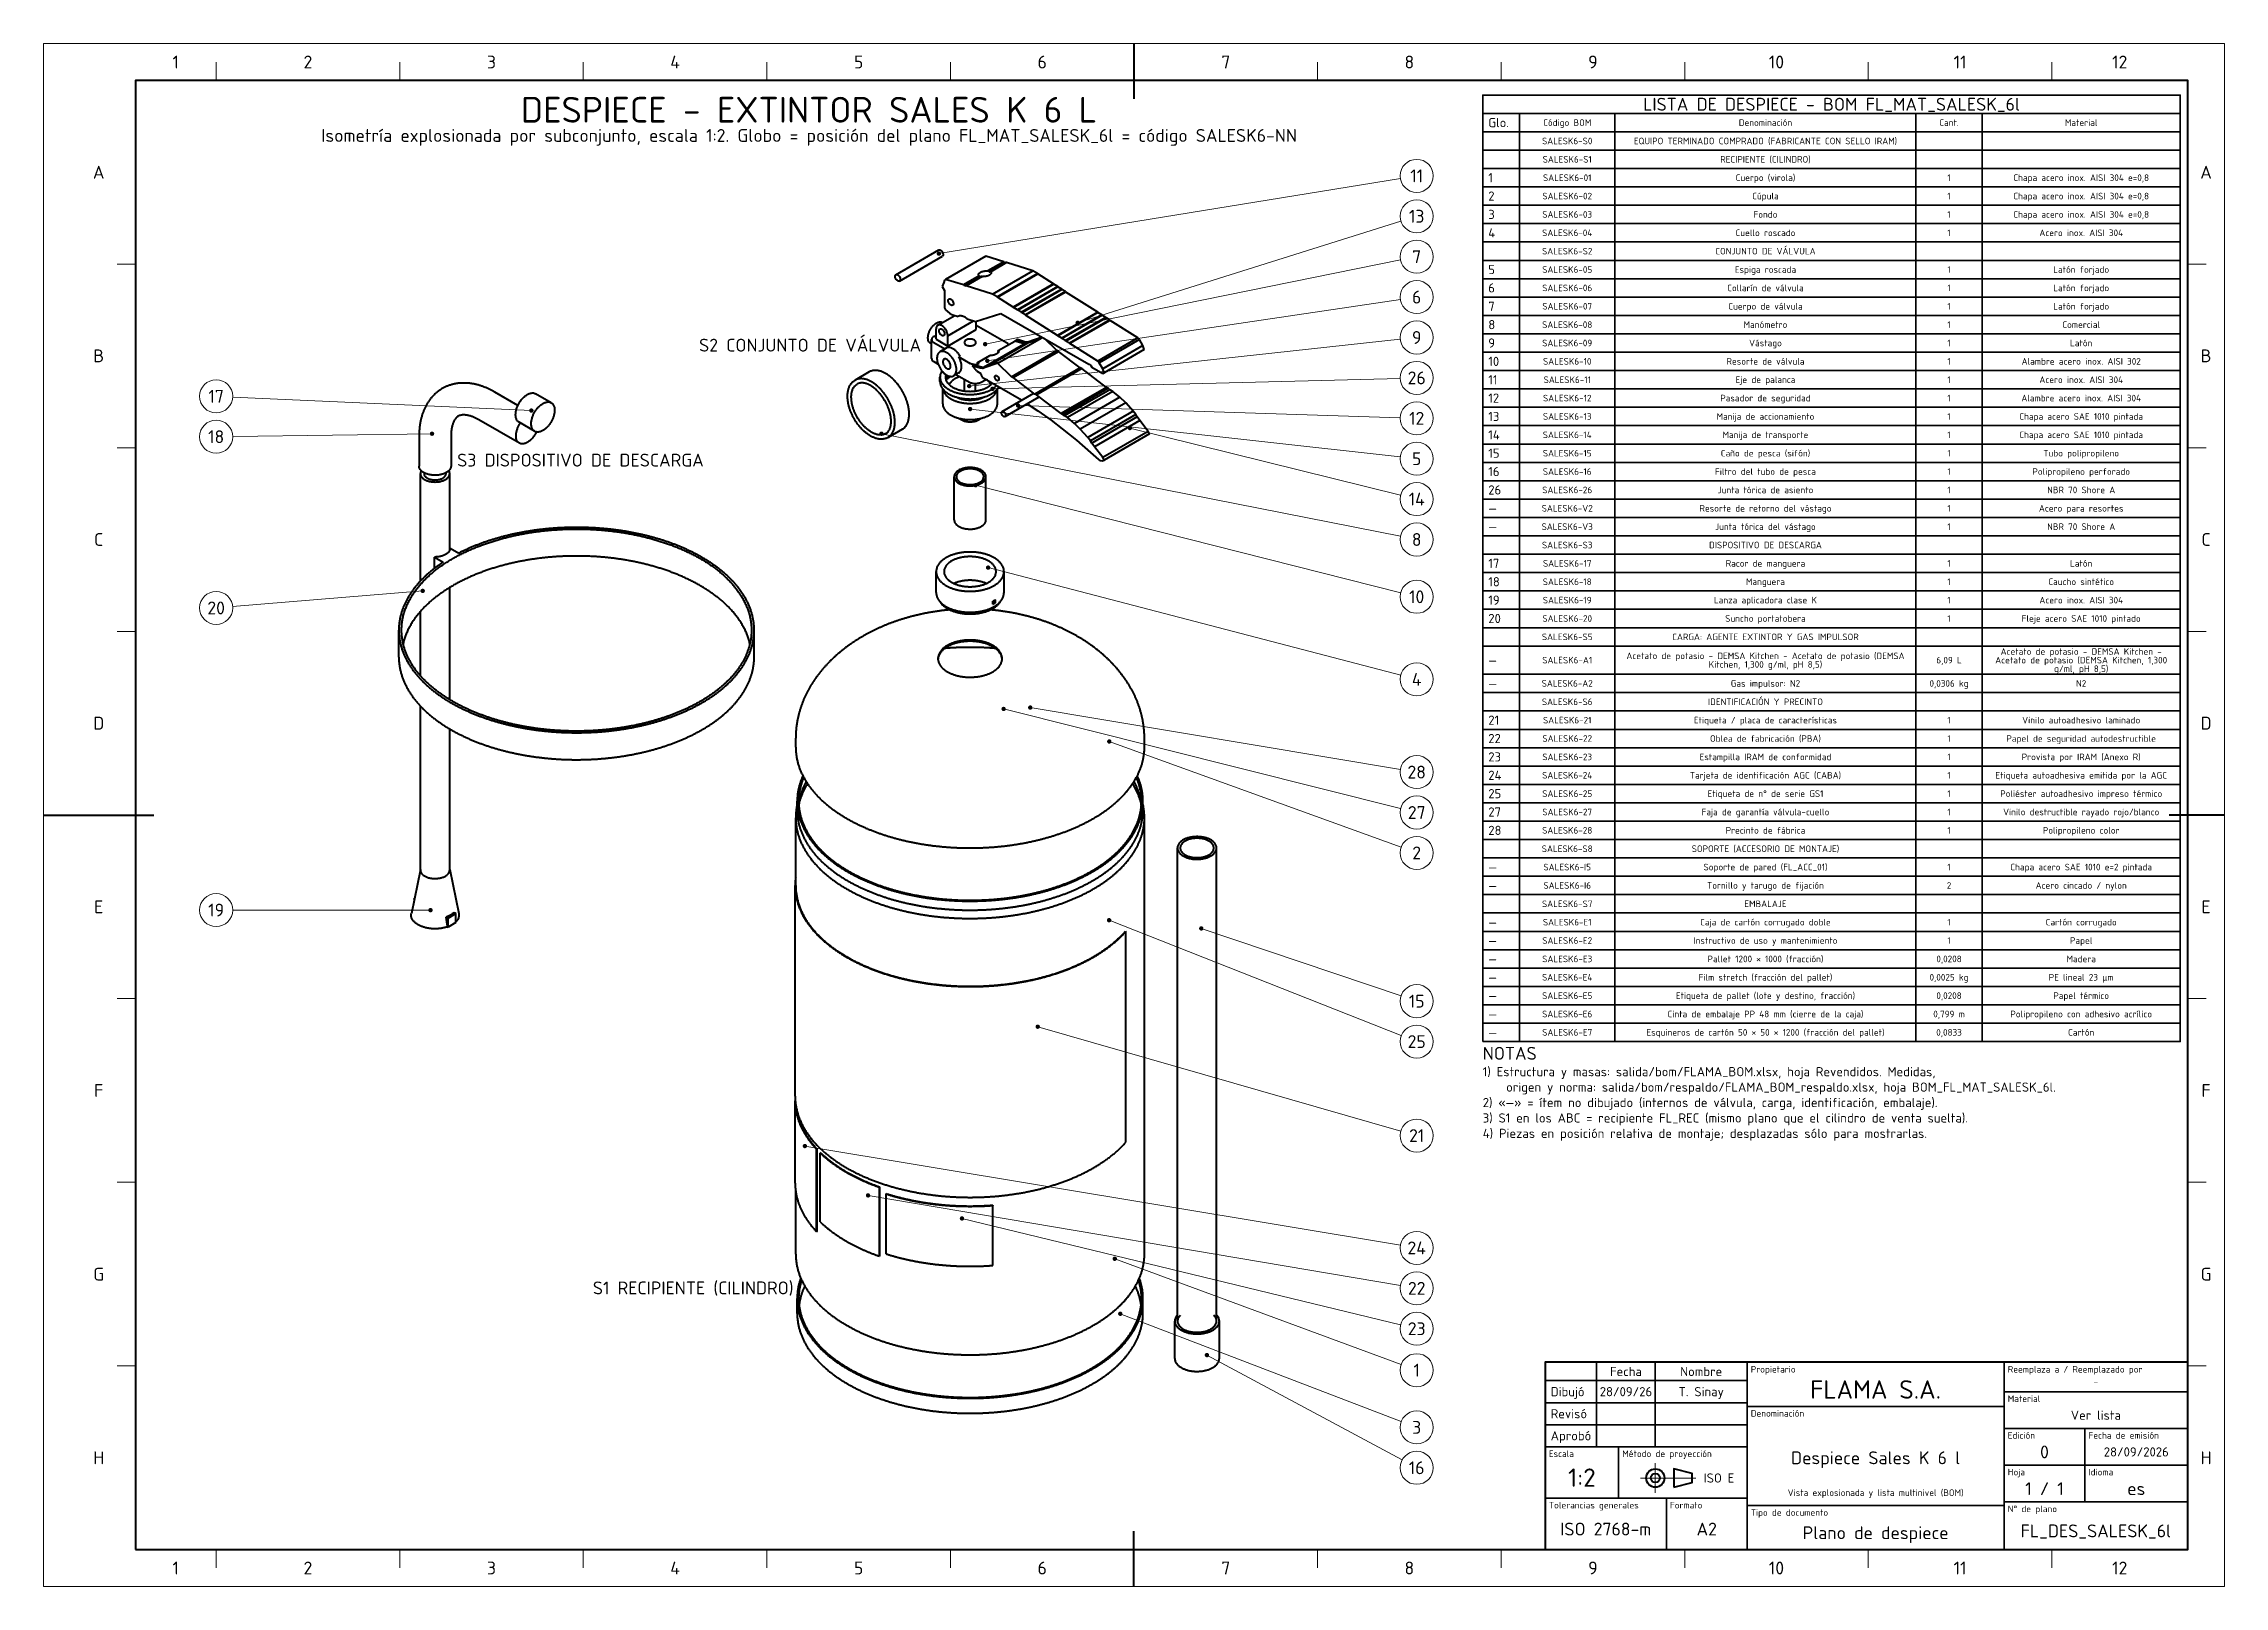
# Model space of a CAD drawing. Header units: millimetres. Extents: x 0 to 594, y 0 to 420.
import ezdxf
from ezdxf.enums import TextEntityAlignment as Align

# ---------------------------------------------------------------- set-up
doc = ezdxf.new("R2010")
doc.units = ezdxf.units.MM
doc.linetypes.add('IRAM-F-TRAZO-PUNTO', pattern=[20, 15, -2, 1, -2])
for name, color, linetype, lineweight in [('01-VISIBLE', 7, 'CONTINUOUS', 70), ('03-EJE', 1, 'IRAM-F-TRAZO-PUNTO', 18), ('06-TEXTO', 7, 'CONTINUOUS', 25), ('07-RECUADRO', 7, 'CONTINUOUS', 70), ('08-FINA', 5, 'CONTINUOUS', 18), ('10-ROTULO', 7, 'CONTINUOUS', 35), ('11-TEXTO-ROTULO', 7, 'CONTINUOUS', 25)]:
    doc.layers.add(name, color=color, linetype=linetype, lineweight=lineweight)
doc.styles.add('ISO3098', font='isocpeur.ttf')

msp = doc.modelspace()

# ---------------------------------------------------------------- texts
at = {"layer": '06-TEXTO', "style": 'ISO3098'}
for s, height, p in [('1', 3.5, (36, 415)), ('2', 3.5, (72, 415)), ('3', 3.5, (122, 415)), ('4', 3.5, (172, 415)), ('5', 3.5, (222, 415)), ('6', 3.5, (272, 415)), ('7', 3.5, (322, 415)), ('8', 3.5, (372, 415)), ('9', 3.5, (422, 415)), ('10', 3.5, (472, 415)), ('11', 3.5, (522, 415)), ('12', 3.5, (565.5, 415)), ('DESPIECE - EXTINTOR SALES K 6 L', 7, (208.5, 402)), ('LISTA DE DESPIECE - BOM FL_MAT_SALESK_6l', 3.5, (487, 403.5)), ('Código BOM', 1.8, (415, 398.5)), ('Denominación', 1.8, (469, 398.5)), ('Cant.', 1.8, (519, 398.5)), ('Material', 1.8, (555, 398.5)), ('Isometría explosionada por subconjunto, escala 1:2. Globo = posición del plano FL_MAT_SALESK_6l = código SALESK6-NN', 3.5, (208.5, 395)), ('SALESK6-S0', 1.8, (415, 393.5)), ('EQUIPO TERMINADO COMPRADO (FABRICANTE CON SELLO IRAM)', 1.8, (469, 393.5)), ('A', 3.5, (15, 385)), ('SALESK6-S1', 1.8, (415, 388.5)), ('RECIPIENTE (CILINDRO)', 1.8, (469, 388.5)), ('A', 3.5, (589, 385)), ('11', 3.5, (374, 384)), ('SALESK6-01', 1.8, (415, 383.5)), ('Cuerpo (virola)', 1.8, (469, 383.5)), ('1', 1.8, (519, 383.5)), ('Chapa acero inox. AISI 304 e=0,8', 1.8, (555, 383.5)), ('13', 3.5, (374, 373)), ('SALESK6-03', 1.8, (415, 373.5)), ('SALESK6-02', 1.8, (415, 378.5)), ('Cúpula', 1.8, (469, 378.5)), ('Fondo', 1.8, (469, 373.5)), ('1', 1.8, (519, 378.5)), ('1', 1.8, (519, 373.5)), ('Chapa acero inox. AISI 304 e=0,8', 1.8, (555, 378.5)), ('Chapa acero inox. AISI 304 e=0,8', 1.8, (555, 373.5)), ('SALESK6-04', 1.8, (415, 368.5)), ('Cuello roscado', 1.8, (469, 368.5)), ('1', 1.8, (519, 368.5)), ('Acero inox. AISI 304', 1.8, (555, 368.5)), ('7', 3.5, (374, 362)), ('SALESK6-S2', 1.8, (415, 363.5)), ('CONJUNTO DE VÁLVULA', 1.8, (469, 363.5)), ('SALESK6-05', 1.8, (415, 358.5)), ('Espiga roscada', 1.8, (469, 358.5)), ('1', 1.8, (519, 358.5)), ('Latón forjado', 1.8, (555, 358.5)), ('6', 3.5, (374, 351)), ('SALESK6-06', 1.8, (415, 353.5)), ('Collarín de válvula', 1.8, (469, 353.5)), ('1', 1.8, (519, 353.5)), ('Latón forjado', 1.8, (555, 353.5)), ('SALESK6-07', 1.8, (415, 348.5)), ('Cuerpo de válvula', 1.8, (469, 348.5)), ('1', 1.8, (519, 348.5)), ('Latón forjado', 1.8, (555, 348.5)), ('S2 CONJUNTO DE VÁLVULA', 3.5, (208.78, 337.91)), ('9', 3.5, (374, 340)), ('SALESK6-08', 1.8, (415, 343.5)), ('SALESK6-09', 1.8, (415, 338.5)), ('Manómetro', 1.8, (469, 343.5)), ('Vástago', 1.8, (469, 338.5)), ('1', 1.8, (519, 343.5)), ('1', 1.8, (519, 338.5)), ('Comercial', 1.8, (555, 343.5)), ('Latón', 1.8, (555, 338.5)), ('B', 3.5, (15, 335)), ('SALESK6-10', 1.8, (415, 333.5)), ('Resorte de válvula', 1.8, (469, 333.5)), ('1', 1.8, (519, 333.5)), ('Alambre acero inox. AISI 302', 1.8, (555, 333.5)), ('B', 3.5, (589, 335)), ('26', 3.5, (374, 329)), ('SALESK6-11', 1.8, (415, 328.5)), ('Eje de palanca', 1.8, (469, 328.5)), ('1', 1.8, (519, 328.5)), ('Acero inox. AISI 304', 1.8, (555, 328.5)), ('17', 3.5, (47, 323.99)), ('SALESK6-12', 1.8, (415, 323.5)), ('Pasador de seguridad', 1.8, (469, 323.5)), ('1', 1.8, (519, 323.5)), ('Alambre acero inox. AISI 304', 1.8, (555, 323.5)), ('12', 3.5, (374, 318)), ('SALESK6-13', 1.8, (415, 318.5)), ('Manija de accionamiento', 1.8, (469, 318.5)), ('1', 1.8, (519, 318.5)), ('Chapa acero SAE 1010 pintada', 1.8, (555, 318.5)), ('18', 3.5, (47, 312.99)), ('SALESK6-14', 1.8, (415, 313.5)), ('SALESK6-15', 1.8, (415, 308.5)), ('Caño de pesca (sifón)', 1.8, (469, 308.5)), ('Manija de transporte', 1.8, (469, 313.5)), ('1', 1.8, (519, 313.5)), ('1', 1.8, (519, 308.5)), ('Chapa acero SAE 1010 pintada', 1.8, (555, 313.5)), ('Tubo polipropileno', 1.8, (555, 308.5)), ('S3 DISPOSITIVO DE DESCARGA', 3.5, (146.23, 306.61)), ('5', 3.5, (374, 307)), ('SALESK6-16', 1.8, (415, 303.5)), ('Filtro del tubo de pesca', 1.8, (469, 303.5)), ('1', 1.8, (519, 303.5)), ('Polipropileno perforado', 1.8, (555, 303.5)), ('14', 3.5, (374, 296)), ('SALESK6-26', 1.8, (415, 298.5)), ('Junta tórica de asiento', 1.8, (469, 298.5)), ('1', 1.8, (519, 298.5)), ('NBR 70 Shore A', 1.8, (555, 298.5)), ('SALESK6-V2', 1.8, (415, 293.5)), ('Resorte de retorno del vástago', 1.8, (469, 293.5)), ('1', 1.8, (519, 293.5)), ('Acero para resortes', 1.8, (555, 293.5)), ('C', 3.5, (15, 285)), ('8', 3.5, (374, 285)), ('SALESK6-V3', 1.8, (415, 288.5)), ('Junta tórica del vástago', 1.8, (469, 288.5)), ('1', 1.8, (519, 288.5)), ('NBR 70 Shore A', 1.8, (555, 288.5)), ('C', 3.5, (589, 285)), ('SALESK6-S3', 1.8, (415, 283.5)), ('SALESK6-17', 1.8, (415, 278.5)), ('DISPOSITIVO DE DESCARGA', 1.8, (469, 283.5)), ('Racor de manguera', 1.8, (469, 278.5)), ('1', 1.8, (519, 278.5)), ('Latón', 1.8, (555, 278.5)), ('SALESK6-18', 1.8, (415, 273.5)), ('Manguera', 1.8, (469, 273.5)), ('1', 1.8, (519, 273.5)), ('Caucho sintético', 1.8, (555, 273.5)), ('20', 3.5, (47, 266.37)), ('10', 3.5, (374, 269.41)), ('SALESK6-19', 1.8, (415, 268.5)), ('Lanza aplicadora clase K', 1.8, (469, 268.5)), ('1', 1.8, (519, 268.5)), ('Acero inox. AISI 304', 1.8, (555, 268.5)), ('SALESK6-20', 1.8, (415, 263.5)), ('Suncho portatobera', 1.8, (469, 263.5)), ('1', 1.8, (519, 263.5)), ('Fleje acero SAE 1010 pintado', 1.8, (555, 263.5)), ('SALESK6-S5', 1.8, (415, 258.5)), ('CARGA: AGENTE EXTINTOR Y GAS IMPULSOR', 1.8, (469, 258.5)), ('SALESK6-A1', 1.8, (415, 252.16)), ('Acetato de potasio - DEMSA Kitchen - Acetato de potasio (DEMSA', 1.8, (469, 253.33)), ('Kitchen, 1,300 g/ml, pH 8,5)', 1.8, (469, 250.99)), ('6,09 L', 1.8, (519, 252.16)), ('Acetato de potasio (DEMSA Kitchen, 1,300', 1.8, (555, 252.16)), ('Acetato de potasio - DEMSA Kitchen -', 1.8, (555, 254.5)), ('g/ml, pH 8,5)', 1.8, (555, 249.82)), ('4', 3.5, (374, 246.94)), ('SALESK6-A2', 1.8, (415, 245.82)), ('Gas impulsor: N2', 1.8, (469, 245.82)), ('0,0306 kg', 1.8, (519, 245.82)), ('N2', 1.8, (555, 245.82)), ('SALESK6-S6', 1.8, (415, 240.82)), ('IDENTIFICACIÓN Y PRECINTO', 1.8, (469, 240.82)), ('D', 3.5, (15, 235)), ('SALESK6-22', 1.8, (415, 230.82)), ('SALESK6-21', 1.8, (415, 235.82)), ('Etiqueta / placa de características', 1.8, (469, 235.82)), ('Oblea de fabricación (PBA)', 1.8, (469, 230.82)), ('1', 1.8, (519, 235.82)), ('1', 1.8, (519, 230.82)), ('Papel de seguridad autodestructible', 1.8, (555, 230.82)), ('Vinilo autoadhesivo laminado', 1.8, (555, 235.82)), ('D', 3.5, (589, 235)), ('SALESK6-23', 1.8, (415, 225.82)), ('Estampilla IRAM de conformidad', 1.8, (469, 225.82)), ('1', 1.8, (519, 225.82)), ('Provista por IRAM (Anexo R)', 1.8, (555, 225.82)), ('28', 3.5, (374, 221.68)), ('SALESK6-24', 1.8, (415, 220.82)), ('Tarjeta de identificación AGC (CABA)', 1.8, (469, 220.82)), ('1', 1.8, (519, 220.82)), ('Etiqueta autoadhesiva emitida por la AGC', 1.8, (555, 220.82)), ('SALESK6-25', 1.8, (415, 215.82)), ('Etiqueta de n° de serie GS1', 1.8, (469, 215.82)), ('1', 1.8, (519, 215.82)), ('Poliéster autoadhesivo impreso térmico', 1.8, (555, 215.82)), ('27', 3.5, (374, 210.68)), ('SALESK6-27', 1.8, (415, 210.82)), ('Faja de garantía válvula-cuello', 1.8, (469, 210.82)), ('1', 1.8, (519, 210.82)), ('Vinilo destructible rayado rojo/blanco', 1.8, (555, 210.82)), ('SALESK6-28', 1.8, (415, 205.82)), ('Precinto de fábrica', 1.8, (469, 205.82)), ('1', 1.8, (519, 205.82)), ('Polipropileno color', 1.8, (555, 205.82)), ('2', 3.5, (374, 199.68)), ('SALESK6-S8', 1.8, (415, 200.82)), ('SALESK6-I5', 1.8, (415, 195.82)), ('SOPORTE (ACCESORIO DE MONTAJE)', 1.8, (469, 200.82)), ('Soporte de pared (FL_ACC_01)', 1.8, (469, 195.82)), ('1', 1.8, (519, 195.82)), ('Chapa acero SAE 1010 e=2 pintada', 1.8, (555, 195.82)), ('SALESK6-I6', 1.8, (415, 190.82)), ('Tornillo y tarugo de fijación', 1.8, (469, 190.82)), ('2', 1.8, (519, 190.82)), ('Acero cincado / nylon', 1.8, (555, 190.82)), ('E', 3.5, (15, 185)), ('19', 3.5, (47, 184.12)), ('SALESK6-S7', 1.8, (415, 185.82)), ('EMBALAJE', 1.8, (469, 185.82)), ('E', 3.5, (589, 185)), ('SALESK6-E1', 1.8, (415, 180.82)), ('Caja de cartón corrugado doble', 1.8, (469, 180.82)), ('1', 1.8, (519, 180.82)), ('Cartón corrugado', 1.8, (555, 180.82)), ('SALESK6-E2', 1.8, (415, 175.82)), ('Instructivo de uso y mantenimiento', 1.8, (469, 175.82)), ('1', 1.8, (519, 175.82)), ('Papel', 1.8, (555, 175.82)), ('SALESK6-E4', 1.8, (415, 165.82)), ('SALESK6-E3', 1.8, (415, 170.82)), ('Film stretch (fracción del pallet)', 1.8, (469, 165.82)), ('Pallet 1200 × 1000 (fracción)', 1.8, (469, 170.82)), ('0,0025 kg', 1.8, (519, 165.82)), ('0,0208', 1.8, (519, 170.82)), ('PE lineal 23 µm', 1.8, (555, 165.82)), ('Madera', 1.8, (555, 170.82)), ('15', 3.5, (374, 159.31)), ('SALESK6-E5', 1.8, (415, 160.82)), ('Etiqueta de pallet (lote y destino, fracción)', 1.8, (469, 160.82)), ('0,0208', 1.8, (519, 160.82)), ('Papel térmico', 1.8, (555, 160.82)), ('SALESK6-E6', 1.8, (415, 155.82)), ('Cinta de embalaje PP 48 mm (cierre de la caja)', 1.8, (469, 155.82)), ('0,799 m', 1.8, (519, 155.82)), ('Polipropileno con adhesivo acrílico', 1.8, (555, 155.82)), ('25', 3.5, (374, 148.31)), ('SALESK6-E7', 1.8, (415, 150.82)), ('Esquineros de cartón 50 × 50 × 1200 (fracción del pallet)', 1.8, (469, 150.82)), ('0,0833', 1.8, (519, 150.82)), ('Cartón', 1.8, (555, 150.82)), ('F', 3.5, (15, 135)), ('F', 3.5, (589, 135)), ('21', 3.5, (374, 122.72)), ('24', 3.5, (374, 92.14)), ('G', 3.5, (15, 85)), ('S1 RECIPIENTE (CILINDRO)', 3.5, (176.93, 81.25)), ('G', 3.5, (589, 85)), ('22', 3.5, (374, 81.14)), ('23', 3.5, (374, 70.14)), ('1', 3.5, (374, 58.85)), ('3', 3.5, (374, 43.28)), ('H', 3.5, (15, 35)), ('H', 3.5, (589, 35)), ('16', 3.5, (374, 32.28)), ('1', 3.5, (36, 5)), ('2', 3.5, (72, 5)), ('3', 3.5, (122, 5)), ('4', 3.5, (172, 5)), ('5', 3.5, (222, 5)), ('6', 3.5, (272, 5)), ('7', 3.5, (322, 5)), ('8', 3.5, (372, 5)), ('9', 3.5, (422, 5)), ('10', 3.5, (472, 5)), ('11', 3.5, (522, 5)), ('12', 3.5, (565.5, 5))]:
    msp.add_text(s, height=height, dxfattribs=at).set_placement(p, align=Align.MIDDLE_CENTER)
for s, p in [('Glo.', (393.5, 398.5)), ('1', (393.5, 383.5)), ('2', (393.5, 378.5)), ('3', (393.5, 373.5)), ('4', (393.5, 368.5)), ('5', (393.5, 358.5)), ('6', (393.5, 353.5)), ('7', (393.5, 348.5)), ('8', (393.5, 343.5)), ('9', (393.5, 338.5)), ('10', (393.5, 333.5)), ('11', (393.5, 328.5)), ('12', (393.5, 323.5)), ('13', (393.5, 318.5)), ('14', (393.5, 313.5)), ('15', (393.5, 308.5)), ('16', (393.5, 303.5)), ('26', (393.5, 298.5)), ('—', (393.5, 293.5)), ('—', (393.5, 288.5)), ('17', (393.5, 278.5)), ('18', (393.5, 273.5)), ('19', (393.5, 268.5)), ('20', (393.5, 263.5)), ('—', (393.5, 252.16)), ('—', (393.5, 245.82)), ('21', (393.5, 235.82)), ('22', (393.5, 230.82)), ('23', (393.5, 225.82)), ('24', (393.5, 220.82)), ('25', (393.5, 215.82)), ('27', (393.5, 210.82)), ('28', (393.5, 205.82)), ('—', (393.5, 195.82)), ('—', (393.5, 190.82)), ('—', (393.5, 180.82)), ('—', (393.5, 175.82)), ('—', (393.5, 170.82)), ('—', (393.5, 165.82)), ('—', (393.5, 160.82)), ('—', (393.5, 155.82)), ('—', (393.5, 150.82))]:
    msp.add_text(s, height=2.5, dxfattribs=at).set_placement(p, align=Align.MIDDLE_LEFT)
for s, height, p in [('NOTAS', 3.5, (392, 142.32)), ('1) Estructura y masas: salida/bom/FLAMA_BOM.xlsx, hoja Revendidos. Medidas,', 2.5, (392, 138.12)), ('    origen y norma: salida/bom/respaldo/FLAMA_BOM_respaldo.xlsx, hoja BOM_FL_MAT_SALESK_6l.', 2.5, (392, 133.92)), ('2) «—» = ítem no dibujado (internos de válvula, carga, identificación, embalaje).', 2.5, (392, 129.72)), ('3) S1 en los ABC = recipiente FL_REC (mismo plano que el cilindro de venta suelta).', 2.5, (392, 125.52)), ('4) Piezas en posición relativa de montaje; desplazadas sólo para mostrarlas.', 2.5, (392, 121.32))]:
    msp.add_text(s, height=height, dxfattribs=at).set_placement(p, align=Align.BOTTOM_LEFT)
at = {"layer": '11-TEXTO-ROTULO', "style": 'ISO3098'}
for s, height, p in [('Fecha', 2.5, (431, 58.5)), ('Nombre', 2.5, (451.5, 58.5)), ('28/09/26', 2.5, (431, 53)), ('T. Sinay', 2.5, (451.5, 53)), ('FLAMA S.A.', 5, (499, 53.6)), ('-', 1.8, (559, 55.6)), ('Ver lista', 2.5, (559, 46.6)), ('Despiece Sales K 6 l', 3.5, (499, 35)), ('0', 3.5, (545, 36.6)), ('28/09/2026', 2.5, (570, 36.6)), ('1:2', 5, (419, 29.6)), ('Vista explosionada y lista multinivel (BOM)', 1.8, (499, 25.5)), ('1 / 1', 3.5, (545, 26.6)), ('es', 3.5, (570, 26.6)), ('ISO 2768-m', 3.5, (425.5, 15.6)), ('A2', 3.5, (453, 15.6)), ('Plano de despiece', 3.5, (499, 14.6)), ('FL_DES_SALESK_6l', 3.5, (559, 15.1))]:
    msp.add_text(s, height=height, dxfattribs=at).set_placement(p, align=Align.MIDDLE_CENTER)
for s, p in [('Propietario', (465, 60)), ('Reemplaza a / Reemplazado por', (535, 60)), ('Denominación', (465, 48)), ('Material', (535, 52)), ('Edición', (535, 42)), ('Fecha de emisión', (557, 42)), ('Escala', (410, 37)), ('Método de proyección', (430, 37)), ('Hoja', (535, 32)), ('Idioma', (557, 32)), ('Tolerancias generales', (410, 23)), ('Formato', (443, 23)), ('Tipo de documento', (465, 21)), ('N° de plano', (535, 22))]:
    msp.add_text(s, height=1.8, dxfattribs=at).set_placement(p, align=Align.TOP_LEFT)
for s, p in [('Dibujó', (410.5, 53)), ('Revisó', (410.5, 47)), ('Aprobó', (410.5, 41))]:
    msp.add_text(s, height=2.5, dxfattribs=at).set_placement(p, align=Align.MIDDLE_LEFT)
msp.add_text('ISO E', height=2.5, dxfattribs=at).set_placement((460.5, 29.5), align=Align.MIDDLE_RIGHT)

# ---------------------------------------------------------------- hatches: boundary and pattern name
at = {"layer": '08-FINA'}
h = msp.add_hatch(color=7, dxfattribs=at)
h.dxf.hatch_style = 1
edge = h.paths.add_edge_path()
edge.add_arc((243.86, 362.83), 0.6, 0, 360)
h = msp.add_hatch(color=7, dxfattribs=at)
h.dxf.hatch_style = 1
edge = h.paths.add_edge_path()
edge.add_arc((281.65, 344), 0.6, 0, 360)
h = msp.add_hatch(color=7, dxfattribs=at)
h.dxf.hatch_style = 1
edge = h.paths.add_edge_path()
edge.add_arc((256.46, 338.18), 0.6, 0, 360)
h = msp.add_hatch(color=7, dxfattribs=at)
h.dxf.hatch_style = 1
edge = h.paths.add_edge_path()
edge.add_arc((257.04, 333.65), 0.6, 0, 360)
h = msp.add_hatch(color=7, dxfattribs=at)
h.dxf.hatch_style = 1
edge = h.paths.add_edge_path()
edge.add_arc((252.11, 326.77), 0.6, 0, 360)
h = msp.add_hatch(color=7, dxfattribs=at)
h.dxf.hatch_style = 1
edge = h.paths.add_edge_path()
edge.add_arc((252.36, 320.52), 0.6, 0, 360)
h = msp.add_hatch(color=7, dxfattribs=at)
h.dxf.hatch_style = 1
edge = h.paths.add_edge_path()
edge.add_arc((258.47, 326.03), 0.6, 0, 360)
h = msp.add_hatch(color=7, dxfattribs=at)
h.dxf.hatch_style = 1
edge = h.paths.add_edge_path()
edge.add_arc((265.43, 321.47), 0.6, 0, 360)
h = msp.add_hatch(color=7, dxfattribs=at)
h.dxf.hatch_style = 1
edge = h.paths.add_edge_path()
edge.add_arc((132.86, 320.11), 0.6, 0, 360)
h = msp.add_hatch(color=7, dxfattribs=at)
h.dxf.hatch_style = 1
edge = h.paths.add_edge_path()
edge.add_arc((295.88, 315.34), 0.6, 0, 360)
h = msp.add_hatch(color=7, dxfattribs=at)
h.dxf.hatch_style = 1
edge = h.paths.add_edge_path()
edge.add_arc((105.79, 313.81), 0.6, 0, 360)
h = msp.add_hatch(color=7, dxfattribs=at)
h.dxf.hatch_style = 1
edge = h.paths.add_edge_path()
edge.add_arc((228.22, 313.8), 0.6, 0, 360)
h = msp.add_hatch(color=7, dxfattribs=at)
h.dxf.hatch_style = 1
edge = h.paths.add_edge_path()
edge.add_arc((253.86, 299.77), 0.6, 0, 360)
h = msp.add_hatch(color=7, dxfattribs=at)
h.dxf.hatch_style = 1
edge = h.paths.add_edge_path()
edge.add_arc((257.26, 277.35), 0.6, 0, 360)
h = msp.add_hatch(color=7, dxfattribs=at)
h.dxf.hatch_style = 1
edge = h.paths.add_edge_path()
edge.add_arc((103.26, 271.01), 0.6, 0, 360)
h = msp.add_hatch(color=7, dxfattribs=at)
h.dxf.hatch_style = 1
edge = h.paths.add_edge_path()
edge.add_arc((261.49, 238.87), 0.6, 0, 360)
h = msp.add_hatch(color=7, dxfattribs=at)
h.dxf.hatch_style = 1
edge = h.paths.add_edge_path()
edge.add_arc((268.74, 239.25), 0.6, 0, 360)
h = msp.add_hatch(color=7, dxfattribs=at)
h.dxf.hatch_style = 1
edge = h.paths.add_edge_path()
edge.add_arc((290.27, 230.02), 0.6, 0, 360)
h = msp.add_hatch(color=7, dxfattribs=at)
h.dxf.hatch_style = 1
edge = h.paths.add_edge_path()
edge.add_arc((105.38, 184.1), 0.6, 0, 360)
h = msp.add_hatch(color=7, dxfattribs=at)
h.dxf.hatch_style = 1
edge = h.paths.add_edge_path()
edge.add_arc((290.22, 181.36), 0.6, 0, 360)
h = msp.add_hatch(color=7, dxfattribs=at)
h.dxf.hatch_style = 1
edge = h.paths.add_edge_path()
edge.add_arc((315.32, 179.12), 0.6, 0, 360)
h = msp.add_hatch(color=7, dxfattribs=at)
h.dxf.hatch_style = 1
edge = h.paths.add_edge_path()
edge.add_arc((270.77, 152.37), 0.6, 0, 360)
h = msp.add_hatch(color=7, dxfattribs=at)
h.dxf.hatch_style = 1
edge = h.paths.add_edge_path()
edge.add_arc((207.36, 119.87), 0.6, 0, 360)
h = msp.add_hatch(color=7, dxfattribs=at)
h.dxf.hatch_style = 1
edge = h.paths.add_edge_path()
edge.add_arc((224.56, 106.44), 0.6, 0, 360)
h = msp.add_hatch(color=7, dxfattribs=at)
h.dxf.hatch_style = 1
edge = h.paths.add_edge_path()
edge.add_arc((250.14, 100.17), 0.6, 0, 360)
h = msp.add_hatch(color=7, dxfattribs=at)
h.dxf.hatch_style = 1
edge = h.paths.add_edge_path()
edge.add_arc((291.76, 89.19), 0.6, 0, 360)
h = msp.add_hatch(color=7, dxfattribs=at)
h.dxf.hatch_style = 1
edge = h.paths.add_edge_path()
edge.add_arc((293.26, 74.21), 0.6, 0, 360)
h = msp.add_hatch(color=7, dxfattribs=at)
h.dxf.hatch_style = 1
edge = h.paths.add_edge_path()
edge.add_arc((316.86, 62.96), 0.6, 0, 360)

# ---------------------------------------------------------------- linework, layer by layer
at = {"layer": '01-VISIBLE'}
for p, q in [((232.15, 357.1), (243.81, 363.83)), ((233.15, 355.36), (244.81, 362.1)), ((256.65, 362.12), (245.69, 355.8)), ((254.84, 356.79), (250.54, 354.31)), ((254.97, 356.67), (250.72, 354.21)), ((255.41, 356.57), (251.14, 354.1)), ((255.64, 356.56), (251.32, 354.07)), ((261.5, 360.64), (256.65, 362.12)), ((261.5, 360.64), (257.2, 358.16)), ((261.68, 360.54), (257.42, 358.08)), ((262.1, 360.43), (257.83, 357.97)), ((262.28, 360.4), (257.96, 357.91)), ((258.44, 351.82), (269.4, 358.15)), ((259.76, 351.06), (270.72, 357.39)), ((259.82, 350.96), (270.78, 357.29)), ((261.68, 360.54), (261.5, 360.64)), ((261.86, 360.29), (261.68, 360.54)), ((262.28, 360.4), (262.1, 360.43)), ((269.4, 358.15), (262.28, 360.4)), ((270.72, 357.39), (269.4, 358.15)), ((270.78, 357.29), (270.72, 357.39)), ((275.09, 354.59), (270.78, 357.29)), ((245.24, 354.99), (244.76, 353.88)), ((244.76, 353.88), (245.36, 352.77)), ((245.36, 355.61), (245.24, 354.99)), ((245.69, 355.8), (245.36, 355.61)), ((245.36, 352.77), (245.36, 348.07)), ((250.54, 354.31), (245.69, 355.8)), ((250.72, 354.21), (250.54, 354.31)), ((250.9, 353.97), (250.72, 354.21)), ((251.14, 354.1), (250.9, 353.97)), ((251.32, 354.07), (251.14, 354.1)), ((258.44, 351.82), (251.32, 354.07)), ((259.76, 351.06), (258.44, 351.82)), ((259.82, 350.96), (259.76, 351.06)), ((264.13, 348.26), (259.82, 350.96)), ((275.09, 354.59), (264.13, 348.26)), ((275.15, 354.49), (264.19, 348.16)), ((276.23, 353.87), (265.27, 347.54)), ((276.29, 353.76), (265.33, 347.44)), ((277.31, 353.18), (266.35, 346.85)), ((277.37, 353.07), (266.41, 346.74)), ((278.38, 352.48), (267.42, 346.16)), ((278.44, 352.38), (267.48, 346.05)), ((275.15, 354.49), (275.09, 354.59)), ((276.23, 353.87), (275.15, 354.49)), ((276.29, 353.76), (276.23, 353.87)), ((277.31, 353.18), (276.29, 353.76)), ((277.37, 353.07), (277.31, 353.18)), ((278.38, 352.48), (277.37, 353.07)), ((278.44, 352.38), (278.38, 352.48)), ((287.12, 346.88), (278.44, 352.38)), ((243.54, 343.36), (248.17, 346.03)), ((245.36, 348.07), (245.69, 347.5)), ((245.69, 347.5), (246.71, 346.64)), ((246.26, 340.49), (253.29, 344.55)), ((246.71, 346.64), (247.37, 346.26)), ((247.37, 346.26), (249.12, 345.75)), ((251.55, 345.05), (253.83, 344.39)), ((253.83, 344.39), (260.72, 346.57)), ((260.72, 346.57), (284.66, 332.75)), ((264.19, 348.16), (264.13, 348.26)), ((265.27, 347.54), (264.19, 348.16)), ((265.33, 347.44), (265.27, 347.54)), ((266.35, 346.85), (265.33, 347.44)), ((266.41, 346.74), (266.35, 346.85)), ((267.42, 346.16), (266.41, 346.74)), ((267.48, 346.05), (267.42, 346.16)), ((276.16, 340.55), (267.48, 346.05)), ((287.12, 346.88), (276.16, 340.55)), ((287.18, 346.78), (276.22, 340.45)), ((288.26, 346.16), (277.3, 339.83)), ((288.32, 346.05), (277.36, 339.72)), ((289.34, 345.47), (278.38, 339.14)), ((289.4, 345.36), (278.44, 339.03)), ((290.42, 344.77), (279.46, 338.45)), ((290.48, 344.67), (279.52, 338.34)), ((287.18, 346.78), (287.12, 346.88)), ((288.26, 346.16), (287.18, 346.78)), ((288.32, 346.05), (288.26, 346.16)), ((289.34, 345.47), (288.32, 346.05)), ((289.4, 345.36), (289.34, 345.47)), ((290.42, 344.77), (289.4, 345.36)), ((290.48, 344.67), (290.42, 344.77)), ((298.08, 339.87), (290.48, 344.67)), ((241.86, 334.24), (241.86, 339.47)), ((242.45, 340.28), (243.08, 340.64)), ((242.45, 338.65), (245.52, 336.88)), ((243.08, 339.51), (243.08, 342.33)), ((243.08, 339.51), (246.26, 337.68)), ((246.26, 337.68), (254.04, 342.17)), ((246.26, 337.68), (246.26, 340.49)), ((254.04, 342.17), (254.04, 344.46)), ((254.04, 343.39), (262.25, 338.65)), ((268.11, 338.74), (255.74, 331.6)), ((256.99, 332.14), (268.3, 338.68)), ((260.02, 336.42), (264.54, 339.02)), ((271.72, 339.76), (260.4, 333.22)), ((264.54, 339.02), (264.77, 339.16)), ((267.04, 338.3), (264.54, 339.02)), ((265.3, 339.47), (264.77, 339.16)), ((264.77, 339.16), (266.93, 338.47)), ((267.46, 338.77), (265.3, 339.47)), ((267.46, 338.77), (266.93, 338.47)), ((268.11, 338.74), (267.46, 338.77)), ((272, 340.06), (268.11, 338.74)), ((268.3, 338.68), (271.66, 339.81)), ((271.72, 339.76), (268.3, 338.68)), ((271.66, 339.81), (272.04, 340.03)), ((271.66, 339.81), (271.72, 339.76)), ((276.02, 336.46), (272.64, 339.69)), ((276.22, 340.45), (276.16, 340.55)), ((277.3, 339.83), (276.22, 340.45)), ((277.36, 339.72), (277.3, 339.83)), ((278.38, 339.14), (277.36, 339.72)), ((278.44, 339.03), (278.38, 339.14)), ((279.46, 338.45), (278.44, 339.03)), ((298.08, 339.87), (287.12, 333.54)), ((298.5, 339.42), (287.54, 333.09)), ((298.5, 339.42), (298.08, 339.87)), ((299.43, 337.81), (298.5, 339.42)), ((241.86, 338.25), (241.55, 338.43)), ((242.45, 333.42), (243.64, 332.74)), ((245.88, 337.08), (244.11, 336.06)), ((245.88, 337.08), (245.52, 336.88)), ((249.63, 334.91), (249.28, 334.71)), ((249.28, 334.71), (252.35, 332.93)), ((254.82, 332.95), (253.97, 332.46)), ((254.29, 333.1), (254.19, 333.05)), ((254.19, 333.05), (254.39, 332.7)), ((254.29, 333.1), (257.75, 335.1)), ((254.82, 332.95), (254.29, 333.1)), ((259.81, 332.97), (255.74, 331.6)), ((255.98, 331.92), (267.04, 338.3)), ((256, 331.91), (267.06, 338.3)), ((256.02, 331.91), (267.08, 338.3)), ((256.04, 331.91), (267.1, 338.3)), ((256.05, 331.91), (267.12, 338.3)), ((267.54, 338.44), (256.23, 331.9)), ((256.99, 332.14), (260.34, 333.28)), ((259.81, 332.97), (260.34, 333.28)), ((263.64, 329.31), (259.81, 332.97)), ((260.34, 333.28), (260.4, 333.22)), ((263.64, 329.31), (276.02, 336.46)), ((264.06, 329.07), (276.44, 336.22)), ((266.93, 338.47), (267.54, 338.44)), ((267.06, 338.3), (267.04, 338.3)), ((267.08, 338.3), (267.06, 338.3)), ((267.1, 338.3), (267.08, 338.3)), ((267.12, 338.3), (267.1, 338.3)), ((267.54, 338.44), (267.12, 338.3)), ((276.44, 336.22), (276.02, 336.46)), ((282.36, 331.76), (276.44, 336.22)), ((279.52, 338.34), (279.46, 338.45)), ((287.12, 333.54), (279.52, 338.34)), ((284.66, 332.75), (284.78, 332.75)), ((284.78, 332.75), (285.26, 332.33)), ((287.54, 333.09), (287.12, 333.54)), ((288.47, 331.48), (287.54, 333.09)), ((299.43, 337.81), (288.47, 331.48)), ((299.79, 336.7), (288.83, 330.38)), ((299.79, 336.7), (299.43, 337.81)), ((224.9, 330.61), (221.01, 328.37)), ((244.15, 327.99), (244.15, 329.21)), ((249.27, 330.38), (247.86, 329.56)), ((248.5, 329.93), (252.35, 327.71)), ((250.85, 325.44), (250.85, 328.57)), ((253.47, 332.62), (252.94, 332.32)), ((255.08, 331.63), (252.94, 332.32)), ((253.47, 332.62), (255.61, 331.93)), ((253.85, 325.44), (253.85, 327.37)), ((254.07, 330.9), (255.32, 330.17)), ((255.61, 331.93), (255.08, 331.63)), ((255.74, 331.6), (255.08, 331.63)), ((255.18, 327.71), (256.72, 328.6)), ((255.32, 330.17), (255.35, 329.78)), ((255.35, 329.78), (255.68, 329.21)), ((255.61, 331.93), (256.23, 331.9)), ((255.68, 329.21), (266.34, 322.99)), ((264.06, 329.07), (263.64, 329.31)), ((269.99, 324.61), (264.06, 329.07)), ((282.36, 331.76), (269.99, 324.61)), ((282.78, 331.52), (270.41, 324.37)), ((282.78, 331.52), (282.36, 331.76)), ((289.55, 326.43), (282.78, 331.52)), ((285.26, 332.33), (285.56, 331.88)), ((285.56, 331.88), (288.5, 330.19)), ((288.83, 330.38), (288.47, 331.48)), ((288.5, 330.19), (288.83, 330.38)), ((129.19, 321.49), (122.93, 325.1)), ((138.25, 322.25), (134, 324.7)), ((244.9, 321.94), (244.9, 326.01)), ((250.85, 323.09), (250.85, 323.33)), ((253.85, 323.09), (253.85, 323.33)), ((259.8, 321.94), (259.8, 326.01)), ((261.07, 319.85), (269.7, 324.83)), ((261.87, 318.47), (271.14, 323.82)), ((266.34, 322.99), (266.38, 322.92)), ((267.88, 321.94), (270.83, 320.05)), ((270.41, 324.37), (269.99, 324.61)), ((277.17, 319.29), (270.41, 324.37)), ((289.55, 326.43), (277.17, 319.29)), ((289.97, 326.19), (277.59, 319.05)), ((290.44, 325.78), (278.07, 318.63)), ((291.22, 325.33), (278.85, 318.18)), ((293.14, 323.74), (280.76, 316.59)), ((294.75, 322.18), (282.38, 315.04)), ((289.97, 326.19), (289.55, 326.43)), ((290.44, 325.78), (289.97, 326.19)), ((291.22, 325.33), (290.44, 325.78)), ((293.14, 323.74), (291.22, 325.33)), ((294.75, 322.18), (293.14, 323.74)), ((296.79, 319.9), (294.75, 322.18)), ((129.58, 311.22), (118.58, 317.57)), ((133.75, 314.46), (129.5, 316.91)), ((233.9, 315.03), (230.01, 312.78)), ((270.83, 320.05), (274.42, 317.49)), ((274.42, 317.49), (277.47, 315.17)), ((277.59, 319.05), (277.17, 319.29)), ((277.47, 315.17), (281.37, 312.03)), ((278.07, 318.63), (277.59, 319.05)), ((278.85, 318.18), (278.07, 318.63)), ((280.76, 316.59), (278.85, 318.18)), ((282.38, 315.04), (280.76, 316.59)), ((284.42, 312.76), (282.38, 315.04)), ((296.79, 319.9), (284.42, 312.76)), ((297.51, 319), (285.13, 311.86)), ((297.87, 318.38), (285.49, 311.24)), ((298.59, 317.41), (286.21, 310.27)), ((297.51, 319), (296.79, 319.9)), ((297.87, 318.38), (297.51, 319)), ((298.59, 317.41), (297.87, 318.38)), ((300.86, 314.44), (298.59, 317.41)), ((102.27, 313.17), (102.27, 305)), ((110.97, 313.17), (110.97, 305)), ((281.37, 312.03), (285.19, 308.71)), ((285.13, 311.86), (284.42, 312.76)), ((285.49, 311.24), (285.13, 311.86)), ((286.21, 310.27), (285.49, 311.24)), ((288.49, 307.29), (286.21, 310.27)), ((300.86, 314.44), (288.49, 307.29)), ((301.25, 313.76), (288.88, 306.62)), ((301.25, 313.76), (300.86, 314.44)), ((102.62, 273.68), (102.62, 302.96)), ((110.62, 282.08), (110.62, 302.96)), ((285.19, 308.71), (287.29, 306.74)), ((287.29, 306.74), (287.65, 306.53)), ((287.65, 306.53), (288.43, 306.43)), ((288.43, 306.43), (288.88, 306.62)), ((288.88, 306.62), (288.49, 307.29)), ((248.02, 290.34), (248.02, 302.09)), ((256.67, 290.34), (256.67, 302.09)), ((106.47, 280.23), (108.87, 278.84)), ((106.47, 277.14), (106.47, 280.23)), ((110.71, 282.51), (110.71, 282.68)), ((110.71, 282.68), (113.12, 281.29)), ((243.1, 270.53), (243.1, 276.25)), ((261.6, 270.53), (261.6, 276.25)), ((110.62, 241.39), (110.62, 271.95)), ((258.53, 267.38), (258.53, 268.19)), ((258.53, 267.77), (258.89, 267.98)), ((258.89, 267.98), (258.89, 268.39)), ((258.89, 267.98), (259.23, 267.78)), ((259.23, 267.78), (259.23, 268.6)), ((102.62, 247.95), (102.62, 265.4)), ((96.75, 253), (96.75, 260.35)), ((193.55, 253), (193.55, 260.35)), ((102.62, 195.01), (102.62, 239.67)), ((110.62, 195.01), (110.62, 233.42)), ((204.85, 228.45), (204.85, 230.9)), ((299.85, 228.45), (299.85, 230.9)), ((204.85, 190.79), (204.85, 209.26)), ((205.25, 212.85), (205.15, 212.36)), ((205.25, 211.3), (205.25, 213.75)), ((299.45, 211.3), (299.45, 213.75)), ((299.45, 212.85), (299.54, 212.36)), ((299.85, 90.46), (299.85, 209.26)), ((308.85, 72.24), (308.85, 201.03)), ((319.5, 72.24), (319.5, 201.03)), ((102.62, 195.15), (100.16, 183.21)), ((110.62, 195.15), (113.07, 183.21)), ((204.7, 133.42), (204.7, 190.79)), ((100.96, 187.26), (101, 187.28)), ((100.96, 187.26), (100.99, 187.24)), ((100.96, 187.09), (100.96, 187.26)), ((109.66, 182.23), (110.15, 181.95)), ((110.03, 179.57), (110.15, 179.5)), ((110.15, 181.95), (112.27, 183.17)), ((110.15, 179.5), (110.15, 181.95)), ((112.27, 180.72), (110.15, 179.5)), ((111.79, 183.45), (112.27, 183.17)), ((112.27, 180.72), (112.27, 183.17)), ((294.67, 178.34), (294.81, 178.3)), ((294.81, 120.93), (294.81, 178.3)), ((204.7, 109.75), (204.7, 132.2)), ((210.69, 119.02), (210.56, 118.98)), ((210.56, 96.53), (210.56, 118.98)), ((210.69, 96.57), (210.69, 119.02)), ((211.69, 118.02), (211.56, 117.98)), ((211.56, 99.2), (211.56, 117.98)), ((204.85, 90.46), (204.85, 107.56)), ((227.79, 108.72), (227.72, 108.65)), ((227.72, 89.87), (227.72, 108.65)), ((227.79, 89.94), (227.79, 108.72)), ((229.53, 106.92), (229.45, 106.85)), ((229.45, 90.52), (229.45, 106.85)), ((258.52, 103.78), (258.54, 103.7)), ((258.54, 87.37), (258.54, 103.7)), ((210.69, 96.57), (210.56, 96.53)), ((227.79, 89.94), (227.72, 89.87)), ((205.25, 74.31), (205.25, 78.4)), ((299.45, 74.31), (299.45, 78.4)), ((308.1, 62.03), (308.1, 72.24)), ((320.25, 62.03), (320.25, 72.24))]:
    msp.add_line(p, q, dxfattribs=at)
for points in [[(243.81, 363.83), (243.89, 363.87), (243.98, 363.88), (244.07, 363.87), (244.15, 363.85), (244.23, 363.82), (244.31, 363.78)], [(244.31, 363.78), (244.49, 363.65), (244.65, 363.49), (244.78, 363.32), (244.88, 363.12), (244.96, 362.91), (245.01, 362.7), (245.02, 362.48), (244.96, 362.26), (244.81, 362.1)], [(233.15, 355.36), (232.94, 355.32), (232.74, 355.37), (232.56, 355.47), (232.4, 355.61), (232.26, 355.77), (232.15, 355.94), (232.05, 356.13), (231.98, 356.33), (231.94, 356.53), (231.94, 356.74), (232, 356.94), (232.15, 357.1)], [(232.15, 357.1), (232.23, 357.13), (232.31, 357.14), (232.4, 357.14), (232.49, 357.12), (232.57, 357.09), (232.65, 357.05)], [(232.65, 357.05), (232.82, 356.92), (232.98, 356.76), (233.11, 356.58), (233.22, 356.38), (233.3, 356.18), (233.34, 355.96), (233.35, 355.74), (233.29, 355.53), (233.15, 355.36)], [(254.63, 357.13), (254.69, 357.33), (254.82, 357.5), (254.98, 357.64), (255.15, 357.75), (255.34, 357.85), (255.54, 357.93), (255.74, 358), (255.94, 358.06), (256.15, 358.1), (256.36, 358.13), (256.57, 358.16), (256.78, 358.17), (256.99, 358.17), (257.2, 358.16)], [(254.84, 356.79), (254.78, 356.83), (254.73, 356.88), (254.69, 356.94), (254.66, 357), (254.64, 357.06), (254.63, 357.13)], [(254.84, 356.79), (254.86, 356.77), (254.88, 356.75), (254.9, 356.73), (254.93, 356.71), (254.95, 356.69), (254.97, 356.67)], [(255.14, 356.42), (255.11, 356.46), (255.08, 356.5), (255.06, 356.54), (255.03, 356.58), (255, 356.62), (254.97, 356.67)], [(255.64, 356.56), (255.6, 356.56), (255.56, 356.56), (255.52, 356.56), (255.48, 356.56), (255.44, 356.57), (255.41, 356.57)], [(257.62, 356.98), (257.43, 356.88), (257.25, 356.8), (257.05, 356.73), (256.86, 356.68), (256.66, 356.63), (256.45, 356.6), (256.25, 356.57), (256.05, 356.56), (255.84, 356.55), (255.64, 356.56)], [(257.42, 358.08), (257.39, 358.09), (257.35, 358.11), (257.31, 358.12), (257.28, 358.14), (257.24, 358.15), (257.2, 358.16)], [(257.42, 358.08), (257.46, 358.04), (257.49, 358), (257.52, 357.96), (257.55, 357.92), (257.59, 357.88), (257.62, 357.84)], [(257.62, 357.84), (257.65, 357.86), (257.69, 357.89), (257.73, 357.91), (257.76, 357.93), (257.8, 357.95), (257.83, 357.97)], [(258.13, 357.6), (258.1, 357.46), (258.04, 357.34), (257.95, 357.23), (257.85, 357.13), (257.74, 357.05), (257.62, 356.98)], [(257.83, 357.97), (257.86, 357.96), (257.88, 357.95), (257.9, 357.94), (257.92, 357.93), (257.94, 357.92), (257.96, 357.91)], [(257.96, 357.91), (258.01, 357.86), (258.05, 357.82), (258.08, 357.77), (258.11, 357.71), (258.12, 357.66), (258.13, 357.6)], [(247.61, 348.76), (247.4, 348.71), (247.2, 348.76), (247.02, 348.86), (246.86, 349), (246.72, 349.16), (246.61, 349.34), (246.51, 349.52), (246.44, 349.72), (246.4, 349.93), (246.4, 350.14), (246.46, 350.34), (246.61, 350.49)], [(246.61, 350.49), (246.69, 350.52), (246.77, 350.54), (246.86, 350.53), (246.95, 350.51), (247.03, 350.48), (247.11, 350.44)], [(247.11, 350.44), (247.28, 350.31), (247.44, 350.15), (247.57, 349.97), (247.68, 349.78), (247.76, 349.57), (247.8, 349.35), (247.81, 349.13), (247.75, 348.92), (247.61, 348.76)], [(251.55, 345.05), (251.39, 345.18), (251.22, 345.31), (251.06, 345.42), (250.88, 345.53), (250.7, 345.63), (250.51, 345.71), (250.32, 345.78), (250.12, 345.83), (249.92, 345.87), (249.72, 345.88), (249.51, 345.87), (249.31, 345.83), (249.12, 345.75)], [(241.55, 338.43), (241.39, 338.54), (241.25, 338.69), (241.13, 338.85), (241.04, 339.03), (240.97, 339.22), (240.92, 339.41), (240.89, 339.61), (240.88, 339.81), (240.88, 340.02), (240.89, 340.22), (240.91, 340.42), (240.95, 340.62), (240.99, 340.81), (241.04, 341.01), (241.1, 341.2), (241.17, 341.39), (241.24, 341.58), (241.32, 341.76), (241.41, 341.94), (241.5, 342.12), (241.61, 342.29), (241.71, 342.47), (241.83, 342.63), (241.94, 342.79), (242.07, 342.95), (242.2, 343.11), (242.34, 343.25), (242.48, 343.4), (242.63, 343.53), (242.78, 343.66), (242.95, 343.78), (243.11, 343.89), (243.29, 343.99), (243.47, 344.08), (243.66, 344.15), (243.85, 344.21), (244.05, 344.24), (244.25, 344.25), (244.45, 344.23), (244.65, 344.18), (244.83, 344.1)], [(242.45, 340.28), (242.3, 340.19), (242.17, 340.08), (242.05, 339.95), (241.95, 339.8), (241.89, 339.64), (241.86, 339.47)], [(241.86, 339.47), (241.89, 339.29), (241.95, 339.13), (242.05, 338.98), (242.17, 338.86), (242.3, 338.75), (242.45, 338.65)], [(243.54, 343.36), (243.39, 343.24), (243.26, 343.08), (243.17, 342.91), (243.12, 342.72), (243.08, 342.52), (243.08, 342.33)], [(246.26, 340.49), (246.25, 340.69), (246.22, 340.9), (246.18, 341.1), (246.13, 341.29), (246.06, 341.49), (245.98, 341.67), (245.9, 341.86), (245.8, 342.04), (245.7, 342.21), (245.58, 342.38), (245.46, 342.55), (245.32, 342.7), (245.18, 342.85), (245.03, 342.98), (244.87, 343.11), (244.7, 343.22), (244.52, 343.32), (244.33, 343.4), (244.13, 343.45), (243.93, 343.46), (243.73, 343.43), (243.54, 343.36)], [(245.19, 340.5), (245, 340.45), (244.8, 340.49), (244.62, 340.58), (244.46, 340.71), (244.32, 340.85), (244.19, 341.02), (244.09, 341.19), (244.01, 341.38), (243.95, 341.58), (243.93, 341.78), (243.94, 341.98), (244, 342.17), (244.14, 342.32)], [(244.14, 342.32), (244.23, 342.35), (244.32, 342.37), (244.41, 342.36), (244.5, 342.34), (244.58, 342.31), (244.67, 342.27)], [(244.67, 342.27), (244.84, 342.14), (244.99, 342), (245.11, 341.83), (245.22, 341.65), (245.31, 341.46), (245.37, 341.26), (245.41, 341.06), (245.4, 340.85), (245.33, 340.65), (245.19, 340.5)], [(253.95, 338.65), (253.91, 338.85), (253.81, 339.02), (253.67, 339.17), (253.51, 339.29), (253.33, 339.38), (253.14, 339.45), (252.95, 339.51), (252.75, 339.54), (252.55, 339.57), (252.35, 339.57), (252.15, 339.57), (251.95, 339.54), (251.75, 339.51), (251.55, 339.45), (251.37, 339.38), (251.19, 339.29), (251.02, 339.17), (250.88, 339.02), (250.79, 338.85), (250.75, 338.65)], [(250.75, 338.65), (250.79, 338.44), (250.9, 338.26), (251.05, 338.11), (251.23, 337.99), (251.42, 337.9), (251.62, 337.83), (251.82, 337.78), (252.04, 337.74), (252.25, 337.73), (252.46, 337.73), (252.67, 337.75), (252.88, 337.78), (253.09, 337.83), (253.29, 337.9), (253.48, 338)], [(253.48, 338), (253.6, 338.07), (253.71, 338.16), (253.8, 338.26), (253.88, 338.38), (253.93, 338.51), (253.95, 338.65)], [(262.81, 338.02), (262.75, 338.16), (262.68, 338.28), (262.59, 338.39), (262.48, 338.49), (262.37, 338.57), (262.25, 338.65)], [(241.86, 334.24), (241.89, 334.07), (241.95, 333.9), (242.05, 333.76), (242.17, 333.63), (242.3, 333.52), (242.45, 333.42)], [(244.11, 336.06), (243.94, 335.94), (243.8, 335.81), (243.67, 335.65), (243.57, 335.47), (243.49, 335.29), (243.43, 335.09), (243.38, 334.9), (243.35, 334.7), (243.34, 334.5), (243.33, 334.29), (243.34, 334.09), (243.36, 333.89), (243.39, 333.69), (243.43, 333.49), (243.47, 333.29), (243.52, 333.1), (243.58, 332.9), (243.65, 332.71), (243.72, 332.52), (243.8, 332.34), (243.89, 332.15), (243.98, 331.97), (244.07, 331.8), (244.17, 331.62), (244.28, 331.45), (244.39, 331.28), (244.51, 331.12), (244.63, 330.96), (244.76, 330.8), (244.9, 330.65), (245.04, 330.5), (245.18, 330.36), (245.33, 330.22), (245.49, 330.09), (245.65, 329.97), (245.81, 329.86), (245.98, 329.75)], [(247.86, 329.56), (248.03, 329.68), (248.17, 329.82), (248.3, 329.98), (248.4, 330.15), (248.48, 330.33), (248.54, 330.52), (248.59, 330.72), (248.62, 330.92), (248.63, 331.12), (248.64, 331.32), (248.63, 331.52), (248.61, 331.72), (248.58, 331.92), (248.55, 332.12), (248.5, 332.32), (248.45, 332.51), (248.39, 332.7), (248.33, 332.89), (248.26, 333.08), (248.18, 333.27), (248.09, 333.45), (248, 333.63), (247.91, 333.81), (247.81, 333.98), (247.7, 334.15), (247.59, 334.32), (247.48, 334.48), (247.35, 334.64), (247.23, 334.8), (247.09, 334.95), (246.96, 335.1), (246.81, 335.24), (246.67, 335.38), (246.51, 335.51), (246.35, 335.63), (246.19, 335.75), (246.02, 335.85), (245.84, 335.95), (245.66, 336.04), (245.47, 336.11), (245.28, 336.17), (245.08, 336.21), (244.88, 336.23), (244.68, 336.23), (244.48, 336.2), (244.29, 336.15), (244.11, 336.06)], [(245.23, 334.11), (245.08, 333.97), (244.98, 333.78), (244.93, 333.57), (244.93, 333.36), (244.95, 333.15), (245, 332.94), (245.06, 332.73), (245.15, 332.54), (245.25, 332.35), (245.37, 332.17), (245.5, 332), (245.65, 331.85), (245.81, 331.71), (245.98, 331.59)], [(246.73, 331.51), (246.89, 331.65), (246.99, 331.84), (247.04, 332.04), (247.04, 332.25), (247.02, 332.46), (246.98, 332.67), (246.91, 332.87), (246.83, 333.06), (246.73, 333.25), (246.62, 333.42), (246.5, 333.59), (246.36, 333.75), (246.2, 333.89), (246.03, 334.01), (245.84, 334.11), (245.64, 334.17), (245.43, 334.18), (245.23, 334.11)], [(249.63, 334.91), (249.52, 335.09), (249.41, 335.26), (249.3, 335.43), (249.17, 335.6), (249.05, 335.76), (248.91, 335.92), (248.77, 336.07), (248.63, 336.22), (248.48, 336.36), (248.33, 336.49), (248.16, 336.62), (248, 336.74), (247.83, 336.85), (247.65, 336.95), (247.46, 337.04), (247.27, 337.12), (247.08, 337.18), (246.87, 337.23), (246.67, 337.25), (246.46, 337.25), (246.26, 337.23), (246.06, 337.17), (245.88, 337.08)], [(245.88, 337.08), (245.88, 337.08), (245.88, 337.08), (245.88, 337.08), (245.88, 337.08), (245.88, 337.08), (245.88, 337.08)], [(249.27, 330.38), (249.44, 330.5), (249.59, 330.64), (249.72, 330.8), (249.82, 330.98), (249.9, 331.17), (249.96, 331.36), (250.01, 331.57), (250.03, 331.77), (250.05, 331.97), (250.05, 332.18), (250.04, 332.38), (250.02, 332.59), (249.99, 332.79), (249.95, 332.99), (249.9, 333.19), (249.85, 333.39), (249.78, 333.59), (249.72, 333.78), (249.64, 333.97), (249.56, 334.16), (249.47, 334.35), (249.38, 334.53), (249.28, 334.71)], [(253.45, 332.61), (253.26, 332.63), (253.07, 332.67), (252.88, 332.71), (252.7, 332.77), (252.52, 332.85), (252.35, 332.93)], [(259.63, 335.54), (259.44, 335.44), (259.24, 335.36), (259.03, 335.29), (258.82, 335.23), (258.61, 335.18), (258.4, 335.14), (258.18, 335.12), (257.96, 335.1), (257.75, 335.1)], [(260.14, 336.15), (260.12, 336.02), (260.05, 335.9), (259.96, 335.79), (259.86, 335.7), (259.75, 335.62), (259.63, 335.54)], [(259.96, 336.38), (259.97, 336.38), (259.98, 336.39), (259.99, 336.4), (260, 336.4), (260.01, 336.41), (260.02, 336.42)], [(260.08, 335.94), (260.06, 336.01), (260.05, 336.09), (260.03, 336.16), (260.01, 336.23), (259.98, 336.31), (259.96, 336.38)], [(260.02, 336.42), (260.05, 336.38), (260.09, 336.34), (260.11, 336.3), (260.13, 336.25), (260.14, 336.2), (260.14, 336.15)], [(122.93, 325.1), (122.76, 325.2), (122.58, 325.3), (122.41, 325.4), (122.23, 325.49), (122.05, 325.58), (121.87, 325.68), (121.69, 325.77), (121.51, 325.86), (121.33, 325.94), (121.15, 326.03), (120.97, 326.11), (120.78, 326.19), (120.6, 326.27), (120.41, 326.35), (120.23, 326.42), (120.04, 326.5), (119.85, 326.57), (119.66, 326.64), (119.47, 326.71), (119.28, 326.77), (119.09, 326.84), (118.9, 326.9), (118.71, 326.96), (118.52, 327.01), (118.32, 327.07), (118.13, 327.12), (117.93, 327.17), (117.74, 327.22), (117.54, 327.26), (117.35, 327.3), (117.15, 327.34), (116.95, 327.38), (116.75, 327.41), (116.55, 327.45), (116.36, 327.48), (116.16, 327.5), (115.96, 327.53), (115.76, 327.55), (115.56, 327.56), (115.36, 327.58), (115.15, 327.59), (114.95, 327.6), (114.75, 327.61), (114.55, 327.61), (114.35, 327.61), (114.15, 327.61), (113.95, 327.6), (113.75, 327.59), (113.55, 327.58), (113.35, 327.57), (113.15, 327.55), (112.95, 327.53), (112.75, 327.5), (112.55, 327.47), (112.35, 327.44), (112.15, 327.4), (111.95, 327.37), (111.76, 327.32), (111.56, 327.28), (111.37, 327.23), (111.17, 327.18), (110.98, 327.12), (110.79, 327.06), (110.6, 327), (110.41, 326.93), (110.22, 326.86), (110.03, 326.79), (109.84, 326.72), (109.66, 326.64), (109.48, 326.55), (109.29, 326.47), (109.11, 326.38), (108.94, 326.29), (108.76, 326.19), (108.58, 326.09), (108.41, 325.99), (108.24, 325.88), (108.07, 325.78), (107.9, 325.67), (107.74, 325.55), (107.57, 325.43), (107.41, 325.31), (107.25, 325.19), (107.1, 325.06), (106.94, 324.93), (106.79, 324.8), (106.64, 324.67), (106.49, 324.53), (106.35, 324.39), (106.21, 324.25), (106.07, 324.11), (105.93, 323.96), (105.8, 323.81), (105.66, 323.66), (105.53, 323.5), (105.41, 323.35), (105.28, 323.19), (105.16, 323.03), (105.04, 322.87), (104.93, 322.7), (104.81, 322.54), (104.7, 322.37), (104.59, 322.2), (104.49, 322.03), (104.38, 321.86), (104.28, 321.68), (104.19, 321.51), (104.09, 321.33), (104, 321.15), (103.91, 320.97), (103.82, 320.79), (103.74, 320.61), (103.66, 320.42), (103.58, 320.24), (103.5, 320.05), (103.43, 319.87), (103.35, 319.68), (103.29, 319.49), (103.22, 319.3), (103.15, 319.11), (103.09, 318.92), (103.03, 318.73), (102.98, 318.53), (102.92, 318.34), (102.87, 318.15), (102.82, 317.95), (102.77, 317.76), (102.73, 317.56), (102.69, 317.36), (102.65, 317.17), (102.61, 316.97), (102.57, 316.77), (102.54, 316.57), (102.5, 316.37), (102.48, 316.18), (102.45, 315.98), (102.42, 315.78), (102.4, 315.58), (102.38, 315.38), (102.36, 315.18), (102.34, 314.98), (102.32, 314.78), (102.31, 314.58), (102.3, 314.38), (102.29, 314.17), (102.28, 313.97), (102.27, 313.77), (102.27, 313.57), (102.27, 313.37), (102.27, 313.17)], [(230.01, 312.78), (229.84, 312.69), (229.66, 312.6), (229.47, 312.53), (229.28, 312.46), (229.09, 312.41), (228.89, 312.37), (228.69, 312.34), (228.49, 312.32), (228.29, 312.31), (228.09, 312.31), (227.89, 312.32), (227.69, 312.33), (227.49, 312.36), (227.29, 312.39), (227.1, 312.43), (226.9, 312.48), (226.71, 312.54), (226.52, 312.6), (226.33, 312.67), (226.14, 312.74), (225.96, 312.82), (225.78, 312.9), (225.6, 312.99), (225.42, 313.08), (225.24, 313.18), (225.07, 313.28), (224.9, 313.39), (224.73, 313.5), (224.56, 313.61), (224.4, 313.73), (224.24, 313.85), (224.08, 313.97), (223.92, 314.09), (223.77, 314.22), (223.62, 314.35), (223.47, 314.49), (223.32, 314.62), (223.18, 314.76), (223.03, 314.9), (222.89, 315.05), (222.76, 315.19), (222.62, 315.34), (222.49, 315.49), (222.35, 315.64), (222.22, 315.79), (222.1, 315.95), (221.97, 316.1), (221.85, 316.26), (221.73, 316.42), (221.61, 316.59), (221.49, 316.75), (221.38, 316.91), (221.27, 317.08), (221.16, 317.25), (221.05, 317.42), (220.95, 317.59), (220.85, 317.76), (220.74, 317.94), (220.65, 318.11), (220.55, 318.29), (220.46, 318.47), (220.37, 318.64), (220.28, 318.82), (220.19, 319.01), (220.11, 319.19), (220.03, 319.37), (219.95, 319.56), (219.87, 319.74), (219.8, 319.93), (219.73, 320.12), (219.66, 320.3), (219.59, 320.49), (219.53, 320.69), (219.47, 320.88), (219.42, 321.07), (219.36, 321.26), (219.31, 321.46), (219.26, 321.65), (219.22, 321.85), (219.18, 322.04), (219.14, 322.24), (219.11, 322.44), (219.08, 322.64), (219.05, 322.84), (219.03, 323.03), (219.01, 323.23), (218.99, 323.43), (218.98, 323.64), (218.98, 323.84), (218.97, 324.04), (218.98, 324.24), (218.99, 324.44), (219, 324.64), (219.02, 324.84), (219.04, 325.04), (219.07, 325.23), (219.11, 325.43), (219.15, 325.63), (219.2, 325.82), (219.25, 326.02), (219.32, 326.21), (219.39, 326.39), (219.46, 326.58), (219.55, 326.76), (219.64, 326.94), (219.74, 327.11), (219.85, 327.28), (219.97, 327.44), (220.1, 327.6), (220.23, 327.75), (220.37, 327.89), (220.52, 328.02), (220.68, 328.15), (220.84, 328.26), (221.01, 328.37)], [(229.41, 313.82), (229.24, 313.73), (229.05, 313.65), (228.86, 313.58), (228.67, 313.53), (228.47, 313.49), (228.27, 313.47), (228.07, 313.46), (227.87, 313.46), (227.67, 313.47), (227.47, 313.49), (227.27, 313.52), (227.08, 313.56), (226.88, 313.61), (226.69, 313.67), (226.5, 313.74), (226.31, 313.81), (226.13, 313.89), (225.95, 313.98), (225.77, 314.07), (225.59, 314.16), (225.42, 314.26), (225.25, 314.37), (225.08, 314.48), (224.91, 314.59), (224.75, 314.71), (224.59, 314.83), (224.43, 314.95), (224.28, 315.08), (224.13, 315.21), (223.98, 315.35), (223.83, 315.48), (223.68, 315.62), (223.54, 315.76), (223.4, 315.91), (223.27, 316.06), (223.13, 316.21), (223, 316.36), (222.87, 316.51), (222.74, 316.67), (222.62, 316.82), (222.5, 316.98), (222.38, 317.14), (222.26, 317.31), (222.15, 317.47), (222.04, 317.64), (221.93, 317.81), (221.82, 317.98), (221.72, 318.15), (221.61, 318.32), (221.52, 318.5), (221.42, 318.67), (221.32, 318.85), (221.23, 319.03), (221.15, 319.21), (221.06, 319.39), (220.98, 319.57), (220.9, 319.76), (220.82, 319.94), (220.74, 320.13), (220.67, 320.32), (220.6, 320.51), (220.54, 320.7), (220.48, 320.89), (220.42, 321.08), (220.36, 321.27), (220.31, 321.47), (220.26, 321.66), (220.22, 321.86), (220.18, 322.05), (220.14, 322.25), (220.11, 322.45), (220.08, 322.65), (220.05, 322.85), (220.03, 323.05), (220.02, 323.25), (220.01, 323.45), (220, 323.65), (220, 323.85), (220, 324.05), (220.02, 324.25), (220.03, 324.45), (220.06, 324.65), (220.09, 324.85), (220.13, 325.04), (220.17, 325.24), (220.22, 325.43), (220.29, 325.62), (220.36, 325.81), (220.44, 326), (220.53, 326.18), (220.63, 326.35), (220.74, 326.52), (220.86, 326.68), (220.99, 326.83), (221.13, 326.97), (221.28, 327.1), (221.44, 327.22), (221.61, 327.33)], [(225.51, 327.92), (225.33, 328.02), (225.15, 328.12), (224.97, 328.21), (224.78, 328.3), (224.59, 328.38), (224.4, 328.45), (224.21, 328.52), (224.01, 328.58), (223.81, 328.64), (223.61, 328.69), (223.41, 328.72), (223.2, 328.76), (223, 328.78), (222.79, 328.79), (222.59, 328.79), (222.38, 328.78), (222.18, 328.76), (221.98, 328.73), (221.77, 328.68), (221.58, 328.62), (221.38, 328.55), (221.2, 328.47), (221.01, 328.37)], [(225.21, 326.91), (225.03, 327.02), (224.84, 327.11), (224.65, 327.2), (224.46, 327.29), (224.26, 327.37), (224.07, 327.43), (223.86, 327.5), (223.66, 327.55), (223.45, 327.59), (223.24, 327.62), (223.03, 327.64), (222.82, 327.64), (222.61, 327.63), (222.4, 327.61), (222.2, 327.56), (222, 327.5), (221.8, 327.43), (221.61, 327.33)], [(233.9, 315.03), (234.07, 315.13), (234.24, 315.25), (234.39, 315.38), (234.54, 315.51), (234.68, 315.66), (234.8, 315.82), (234.92, 315.98), (235.03, 316.14), (235.14, 316.32), (235.23, 316.5), (235.31, 316.68), (235.39, 316.86), (235.46, 317.05), (235.52, 317.25), (235.57, 317.44), (235.61, 317.63), (235.65, 317.83), (235.69, 318.03), (235.71, 318.23), (235.74, 318.43), (235.75, 318.63), (235.76, 318.83), (235.77, 319.03), (235.77, 319.23), (235.76, 319.43), (235.75, 319.63), (235.74, 319.83), (235.72, 320.03), (235.7, 320.23), (235.68, 320.43), (235.65, 320.63), (235.62, 320.83), (235.58, 321.03), (235.54, 321.22), (235.5, 321.42), (235.45, 321.62), (235.4, 321.81), (235.35, 322), (235.29, 322.2), (235.24, 322.39), (235.18, 322.58), (235.11, 322.77), (235.05, 322.96), (234.98, 323.15), (234.9, 323.34), (234.83, 323.52), (234.75, 323.71), (234.67, 323.9), (234.59, 324.08), (234.51, 324.26), (234.42, 324.44), (234.33, 324.62), (234.24, 324.8), (234.15, 324.98), (234.05, 325.16), (233.95, 325.33), (233.85, 325.5), (233.75, 325.68), (233.65, 325.85), (233.54, 326.02), (233.43, 326.19), (233.32, 326.35), (233.2, 326.52), (233.09, 326.68), (232.97, 326.85), (232.85, 327.01), (232.73, 327.17), (232.6, 327.32), (232.48, 327.48), (232.35, 327.63), (232.22, 327.79), (232.08, 327.94), (231.95, 328.09), (231.81, 328.23), (231.67, 328.38), (231.53, 328.52), (231.38, 328.66), (231.24, 328.8), (231.09, 328.93), (230.94, 329.06), (230.79, 329.19), (230.63, 329.32), (230.47, 329.45), (230.31, 329.57), (230.15, 329.69), (229.99, 329.8), (229.82, 329.91), (229.65, 330.02), (229.48, 330.12), (229.3, 330.23), (229.13, 330.32), (228.95, 330.41), (228.77, 330.5), (228.58, 330.58), (228.4, 330.66), (228.21, 330.73), (228.02, 330.79), (227.83, 330.85), (227.63, 330.9), (227.44, 330.94), (227.24, 330.98), (227.04, 331.01), (226.84, 331.03), (226.64, 331.03), (226.44, 331.03), (226.24, 331.02), (226.04, 331), (225.84, 330.97), (225.64, 330.92), (225.45, 330.86), (225.26, 330.79), (225.08, 330.71), (224.9, 330.61)], [(229.41, 313.82), (229.58, 313.93), (229.74, 314.05), (229.89, 314.19), (230.03, 314.34), (230.15, 314.5), (230.26, 314.66), (230.36, 314.84), (230.45, 315.02), (230.53, 315.2), (230.6, 315.39), (230.66, 315.59), (230.71, 315.78), (230.75, 315.98), (230.78, 316.18), (230.81, 316.38), (230.83, 316.58), (230.84, 316.78), (230.85, 316.98), (230.85, 317.18), (230.85, 317.38), (230.84, 317.58), (230.83, 317.78), (230.81, 317.99), (230.79, 318.19), (230.76, 318.38), (230.73, 318.58), (230.69, 318.78), (230.65, 318.98), (230.61, 319.18), (230.56, 319.37), (230.51, 319.57), (230.46, 319.76), (230.4, 319.95), (230.34, 320.15), (230.27, 320.34), (230.21, 320.53), (230.14, 320.72), (230.06, 320.9), (229.99, 321.09), (229.91, 321.28), (229.83, 321.46), (229.75, 321.64), (229.66, 321.83), (229.57, 322.01), (229.48, 322.19), (229.38, 322.36), (229.29, 322.54), (229.19, 322.71), (229.08, 322.89), (228.98, 323.06), (228.87, 323.23), (228.76, 323.4), (228.65, 323.57), (228.54, 323.73), (228.42, 323.9), (228.3, 324.06), (228.18, 324.22), (228.05, 324.38), (227.93, 324.53), (227.8, 324.69), (227.67, 324.84), (227.53, 324.99), (227.39, 325.14), (227.26, 325.29), (227.11, 325.43), (226.97, 325.57), (226.82, 325.71), (226.67, 325.84), (226.52, 325.98), (226.37, 326.11), (226.21, 326.23), (226.05, 326.36), (225.89, 326.48), (225.73, 326.59), (225.56, 326.7), (225.39, 326.81), (225.21, 326.91)], [(230.01, 312.78), (230.19, 312.89), (230.35, 313), (230.5, 313.13), (230.65, 313.27), (230.79, 313.42), (230.92, 313.57), (231.04, 313.74), (231.15, 313.91), (231.25, 314.08), (231.34, 314.26), (231.43, 314.44), (231.5, 314.63), (231.57, 314.82), (231.63, 315.01), (231.68, 315.21), (231.73, 315.4), (231.77, 315.6), (231.8, 315.8), (231.83, 316), (231.85, 316.2), (231.86, 316.4), (231.87, 316.61), (231.88, 316.81), (231.88, 317.01), (231.87, 317.21), (231.86, 317.41), (231.85, 317.61), (231.83, 317.82), (231.81, 318.02), (231.78, 318.22), (231.75, 318.42), (231.72, 318.61), (231.68, 318.81), (231.64, 319.01), (231.6, 319.21), (231.55, 319.4), (231.5, 319.6), (231.45, 319.79), (231.39, 319.99), (231.34, 320.18), (231.27, 320.37), (231.21, 320.57), (231.14, 320.76), (231.07, 320.94), (231, 321.13), (230.92, 321.32), (230.85, 321.51), (230.77, 321.69), (230.68, 321.88), (230.6, 322.06), (230.51, 322.24), (230.42, 322.42), (230.33, 322.6), (230.23, 322.78), (230.14, 322.96), (230.04, 323.13), (229.94, 323.31), (229.83, 323.48), (229.73, 323.65), (229.62, 323.82), (229.51, 323.99), (229.39, 324.16), (229.28, 324.32), (229.16, 324.49), (229.04, 324.65), (228.92, 324.81), (228.8, 324.97), (228.67, 325.13), (228.54, 325.29), (228.41, 325.44), (228.28, 325.59), (228.15, 325.74), (228.01, 325.89), (227.87, 326.04), (227.73, 326.18), (227.59, 326.33), (227.44, 326.46), (227.29, 326.6), (227.14, 326.74), (226.99, 326.87), (226.84, 327), (226.68, 327.13), (226.52, 327.25), (226.36, 327.37), (226.19, 327.49), (226.03, 327.6), (225.86, 327.71), (225.69, 327.82), (225.51, 327.92)], [(244.68, 330.89), (244.57, 330.7), (244.46, 330.51), (244.37, 330.3), (244.29, 330.09), (244.23, 329.88), (244.19, 329.66), (244.16, 329.44), (244.15, 329.21)], [(244.15, 329.21), (244.16, 329.01), (244.18, 328.81), (244.22, 328.61), (244.27, 328.42), (244.33, 328.22), (244.41, 328.04), (244.49, 327.85), (244.59, 327.68), (244.7, 327.51), (244.82, 327.34), (244.94, 327.18), (245.07, 327.03), (245.21, 326.88), (245.36, 326.74), (245.5, 326.61), (245.66, 326.47), (245.82, 326.35), (245.98, 326.23), (246.15, 326.12), (246.32, 326.01), (246.49, 325.9), (246.66, 325.8), (246.84, 325.7), (247.02, 325.61), (247.2, 325.53), (247.39, 325.44), (247.58, 325.36), (247.76, 325.29), (247.95, 325.22), (248.14, 325.15), (248.33, 325.08), (248.53, 325.02), (248.72, 324.97), (248.92, 324.91), (249.11, 324.86), (249.31, 324.82), (249.5, 324.77), (249.7, 324.73), (249.9, 324.69), (250.1, 324.66), (250.3, 324.63), (250.5, 324.6), (250.7, 324.57), (250.9, 324.55), (251.1, 324.53), (251.3, 324.52), (251.51, 324.5), (251.71, 324.49), (251.91, 324.49), (252.11, 324.48), (252.31, 324.48), (252.52, 324.48), (252.72, 324.48), (252.92, 324.49), (253.12, 324.5), (253.32, 324.51), (253.52, 324.53), (253.73, 324.55), (253.93, 324.57), (254.13, 324.59), (254.33, 324.62), (254.53, 324.65), (254.73, 324.68), (254.93, 324.72), (255.12, 324.76), (255.32, 324.8), (255.52, 324.85), (255.71, 324.9), (255.91, 324.95), (256.1, 325), (256.3, 325.06), (256.49, 325.13), (256.68, 325.19), (256.87, 325.26), (257.06, 325.34), (257.24, 325.41), (257.43, 325.5), (257.61, 325.58), (257.79, 325.67), (257.97, 325.77), (258.15, 325.86)], [(244.15, 327.99), (244.16, 327.79), (244.18, 327.59), (244.22, 327.39), (244.27, 327.19), (244.33, 327), (244.41, 326.81), (244.49, 326.63), (244.59, 326.45), (244.7, 326.28), (244.82, 326.12), (244.94, 325.96), (245.07, 325.81), (245.21, 325.66), (245.36, 325.52), (245.5, 325.38), (245.66, 325.25), (245.82, 325.13), (245.98, 325.01), (246.15, 324.89), (246.32, 324.78), (246.49, 324.68), (246.66, 324.58), (246.84, 324.48), (247.02, 324.39), (247.2, 324.3), (247.39, 324.22), (247.58, 324.14), (247.76, 324.06), (247.95, 323.99), (248.14, 323.92), (248.33, 323.86), (248.53, 323.8), (248.72, 323.74), (248.92, 323.69), (249.11, 323.64), (249.31, 323.59), (249.5, 323.55), (249.7, 323.51), (249.9, 323.47), (250.1, 323.44), (250.3, 323.4), (250.5, 323.38), (250.7, 323.35), (250.9, 323.33), (251.1, 323.31), (251.3, 323.29), (251.51, 323.28), (251.71, 323.27), (251.91, 323.26), (252.11, 323.26), (252.31, 323.25), (252.52, 323.25), (252.72, 323.26), (252.92, 323.26), (253.12, 323.27), (253.32, 323.29), (253.52, 323.3), (253.73, 323.32), (253.93, 323.34), (254.13, 323.37), (254.33, 323.39), (254.53, 323.42), (254.73, 323.46), (254.93, 323.49), (255.12, 323.53), (255.32, 323.58), (255.52, 323.62), (255.71, 323.67), (255.91, 323.72), (256.1, 323.78), (256.3, 323.84), (256.49, 323.9), (256.68, 323.97), (256.87, 324.04), (257.06, 324.11), (257.24, 324.19), (257.43, 324.27), (257.61, 324.36), (257.79, 324.45), (257.97, 324.54), (258.15, 324.64)], [(245.75, 329.9), (245.72, 329.78), (245.7, 329.67), (245.68, 329.56), (245.66, 329.44), (245.65, 329.33), (245.65, 329.21)], [(245.65, 329.21), (245.66, 329.01), (245.69, 328.81), (245.73, 328.61), (245.79, 328.42), (245.87, 328.23), (245.96, 328.05), (246.06, 327.88), (246.18, 327.71), (246.3, 327.55), (246.43, 327.4), (246.57, 327.25), (246.72, 327.11), (246.88, 326.98), (247.04, 326.86), (247.2, 326.74), (247.37, 326.62), (247.54, 326.52), (247.72, 326.42), (247.9, 326.32), (248.08, 326.23), (248.26, 326.15), (248.45, 326.07), (248.64, 325.99), (248.83, 325.92), (249.02, 325.86), (249.21, 325.79), (249.41, 325.74), (249.6, 325.68), (249.8, 325.64), (250, 325.59), (250.19, 325.55), (250.39, 325.51), (250.59, 325.48), (250.79, 325.45), (250.99, 325.42), (251.2, 325.4), (251.4, 325.38), (251.6, 325.37), (251.8, 325.36), (252, 325.35), (252.21, 325.35), (252.41, 325.34), (252.61, 325.35), (252.82, 325.35), (253.02, 325.36), (253.22, 325.38), (253.42, 325.39), (253.62, 325.41), (253.82, 325.44), (254.03, 325.47), (254.23, 325.5), (254.42, 325.53), (254.62, 325.57), (254.82, 325.62), (255.02, 325.66), (255.21, 325.72), (255.41, 325.77), (255.6, 325.83), (255.8, 325.9), (255.99, 325.96), (256.17, 326.04), (256.36, 326.11), (256.55, 326.2), (256.73, 326.29), (256.91, 326.38), (257.09, 326.48)], [(246.26, 329.61), (246.15, 329.45), (246.04, 329.3), (245.95, 329.13), (245.86, 328.96), (245.79, 328.78), (245.73, 328.6)], [(247.08, 329.39), (246.9, 329.29), (246.73, 329.18), (246.56, 329.06), (246.4, 328.94), (246.24, 328.82), (246.09, 328.68), (245.94, 328.55), (245.8, 328.4)], [(245.98, 331.59), (246.1, 331.53), (246.22, 331.48), (246.35, 331.45), (246.48, 331.44), (246.61, 331.46), (246.73, 331.51)], [(245.98, 329.75), (246.18, 329.65), (246.38, 329.56), (246.58, 329.48), (246.8, 329.43), (247.01, 329.4), (247.23, 329.39), (247.45, 329.41), (247.66, 329.47), (247.86, 329.56)], [(249.56, 329.32), (249.37, 329.25), (249.17, 329.18), (248.98, 329.11), (248.79, 329.03), (248.6, 328.94), (248.42, 328.85), (248.24, 328.75), (248.06, 328.64), (247.89, 328.53), (247.72, 328.41), (247.56, 328.28), (247.4, 328.15), (247.25, 328), (247.11, 327.85), (246.98, 327.69), (246.87, 327.52), (246.76, 327.34), (246.67, 327.16)], [(255.18, 327.71), (254.99, 327.61), (254.8, 327.54), (254.59, 327.48), (254.39, 327.43), (254.18, 327.4), (253.97, 327.38), (253.76, 327.37), (253.55, 327.38), (253.34, 327.4), (253.14, 327.43), (252.93, 327.48), (252.73, 327.54), (252.54, 327.61), (252.35, 327.71)], [(254.07, 330.9), (253.97, 331.07), (253.86, 331.24), (253.74, 331.41), (253.62, 331.57), (253.5, 331.73), (253.37, 331.88), (253.23, 332.03), (253.09, 332.18), (252.94, 332.32)], [(254.27, 332.63), (254.15, 332.62), (254.03, 332.61), (253.9, 332.6), (253.78, 332.6), (253.65, 332.6), (253.53, 332.6)], [(258.02, 327.16), (257.93, 327.35), (257.82, 327.54), (257.69, 327.72), (257.55, 327.89), (257.4, 328.05), (257.24, 328.2), (257.07, 328.34), (256.9, 328.47), (256.71, 328.6)], [(257.09, 326.48), (257.28, 326.59), (257.46, 326.71), (257.64, 326.84), (257.81, 326.98), (257.98, 327.12), (258.14, 327.27), (258.3, 327.43), (258.44, 327.6)], [(258.15, 325.86), (258.34, 325.98), (258.53, 326.1), (258.71, 326.22), (258.89, 326.36), (259.06, 326.49), (259.23, 326.64), (259.39, 326.79), (259.55, 326.95)], [(260.03, 328.25), (259.84, 328.21), (259.65, 328.28), (259.48, 328.39), (259.35, 328.54), (259.23, 328.71), (259.14, 328.89), (259.09, 329.08), (259.07, 329.28), (259.1, 329.48), (259.23, 329.63)], [(259.23, 329.63), (259.3, 329.66), (259.37, 329.67), (259.44, 329.67), (259.5, 329.65), (259.57, 329.62), (259.63, 329.59)], [(259.63, 329.59), (259.81, 329.45), (259.96, 329.28), (260.08, 329.09), (260.16, 328.87), (260.2, 328.65), (260.17, 328.42), (260.03, 328.25)], [(129.5, 316.91), (129.34, 317.02), (129.18, 317.15), (129.05, 317.31), (128.94, 317.47), (128.84, 317.65), (128.76, 317.84), (128.69, 318.03), (128.65, 318.23), (128.61, 318.42), (128.59, 318.63), (128.57, 318.83), (128.57, 319.03), (128.58, 319.23), (128.6, 319.44), (128.62, 319.64), (128.65, 319.84), (128.69, 320.04), (128.74, 320.23), (128.79, 320.43), (128.85, 320.62), (128.91, 320.82), (128.98, 321.01), (129.06, 321.19), (129.14, 321.38), (129.22, 321.56), (129.31, 321.75), (129.41, 321.93), (129.5, 322.1), (129.61, 322.28), (129.72, 322.45), (129.83, 322.62), (129.95, 322.78), (130.07, 322.94), (130.19, 323.1), (130.32, 323.26), (130.46, 323.41), (130.6, 323.56), (130.74, 323.7), (130.89, 323.84), (131.04, 323.97), (131.2, 324.1), (131.36, 324.22), (131.53, 324.34), (131.7, 324.45), (131.88, 324.55), (132.06, 324.64), (132.24, 324.72), (132.43, 324.79), (132.63, 324.84), (132.83, 324.88), (133.03, 324.91), (133.23, 324.91), (133.43, 324.89), (133.63, 324.85), (133.82, 324.79), (134, 324.7)], [(133.75, 314.46), (133.58, 314.57), (133.43, 314.7), (133.29, 314.86), (133.18, 315.02), (133.08, 315.2), (133, 315.39), (132.94, 315.58), (132.89, 315.78), (132.85, 315.98), (132.83, 316.18), (132.82, 316.38), (132.82, 316.58), (132.82, 316.78), (132.84, 316.99), (132.86, 317.19), (132.9, 317.39), (132.94, 317.59), (132.98, 317.78), (133.03, 317.98), (133.09, 318.17), (133.16, 318.37), (133.22, 318.56), (133.3, 318.74), (133.38, 318.93), (133.46, 319.12), (133.55, 319.3), (133.65, 319.48), (133.75, 319.65), (133.85, 319.83), (133.96, 320), (134.07, 320.17), (134.19, 320.33), (134.31, 320.5), (134.44, 320.65), (134.57, 320.81), (134.7, 320.96), (134.84, 321.11), (134.98, 321.25), (135.13, 321.39), (135.28, 321.52), (135.44, 321.65), (135.6, 321.77), (135.77, 321.89), (135.94, 322), (136.12, 322.1), (136.3, 322.19), (136.49, 322.27), (136.68, 322.34), (136.87, 322.39), (137.07, 322.43), (137.27, 322.46), (137.47, 322.46), (137.67, 322.44), (137.87, 322.41), (138.07, 322.34), (138.25, 322.25)], [(138.25, 322.25), (138.42, 322.14), (138.57, 322), (138.7, 321.85), (138.82, 321.68), (138.92, 321.5), (139, 321.31), (139.06, 321.12), (139.11, 320.92), (139.14, 320.72), (139.17, 320.52), (139.18, 320.31), (139.18, 320.11), (139.17, 319.91), (139.15, 319.7), (139.13, 319.5), (139.09, 319.3), (139.05, 319.1), (139.01, 318.9), (138.95, 318.7), (138.89, 318.51), (138.83, 318.31), (138.76, 318.12), (138.68, 317.93), (138.6, 317.75), (138.51, 317.56), (138.42, 317.38), (138.33, 317.2), (138.23, 317.02), (138.12, 316.84), (138.01, 316.67), (137.9, 316.5), (137.78, 316.34), (137.65, 316.17), (137.53, 316.02), (137.39, 315.86), (137.26, 315.71), (137.12, 315.56), (136.97, 315.42), (136.82, 315.28), (136.67, 315.15), (136.51, 315.02), (136.34, 314.9), (136.17, 314.79), (136, 314.68)], [(244.9, 321.94), (244.91, 321.74), (244.93, 321.54), (244.97, 321.35), (245.03, 321.15), (245.09, 320.96), (245.18, 320.78), (245.27, 320.6), (245.37, 320.43), (245.49, 320.27), (245.61, 320.11), (245.74, 319.96), (245.88, 319.81), (246.03, 319.67), (246.18, 319.54), (246.33, 319.41), (246.49, 319.29), (246.65, 319.17), (246.82, 319.06), (246.99, 318.95), (247.17, 318.85), (247.34, 318.76), (247.52, 318.67), (247.7, 318.58), (247.89, 318.5), (248.07, 318.42), (248.26, 318.35), (248.45, 318.28), (248.64, 318.21), (248.83, 318.15), (249.02, 318.09), (249.22, 318.04), (249.41, 317.99), (249.61, 317.94), (249.8, 317.9), (250, 317.86), (250.2, 317.83), (250.4, 317.79), (250.6, 317.76), (250.79, 317.74), (250.99, 317.71), (251.19, 317.69), (251.39, 317.68), (251.6, 317.66), (251.8, 317.65), (252, 317.65), (252.2, 317.64), (252.4, 317.64), (252.6, 317.64), (252.8, 317.65), (253, 317.66), (253.2, 317.67), (253.4, 317.69), (253.6, 317.7), (253.8, 317.73), (254, 317.75), (254.2, 317.78), (254.4, 317.81), (254.6, 317.84), (254.79, 317.88), (254.99, 317.92), (255.19, 317.97), (255.38, 318.02), (255.58, 318.07), (255.77, 318.12), (255.96, 318.18), (256.15, 318.25), (256.34, 318.31), (256.53, 318.38), (256.72, 318.46), (256.9, 318.54), (257.08, 318.62), (257.26, 318.71), (257.44, 318.8), (257.62, 318.9)], [(244.93, 325.97), (244.97, 325.78), (245.02, 325.58), (245.09, 325.39), (245.17, 325.21), (245.26, 325.03), (245.36, 324.86), (245.48, 324.69), (245.6, 324.53), (245.73, 324.38), (245.87, 324.23), (246.01, 324.09), (246.16, 323.96), (246.32, 323.83), (246.48, 323.71), (246.64, 323.59), (246.81, 323.48), (246.98, 323.37), (247.15, 323.27), (247.33, 323.17), (247.51, 323.08), (247.69, 323), (247.87, 322.91), (248.06, 322.84), (248.25, 322.76), (248.44, 322.69), (248.63, 322.63), (248.82, 322.57), (249.01, 322.51), (249.2, 322.45), (249.4, 322.4), (249.6, 322.36), (249.79, 322.31), (249.99, 322.27), (250.19, 322.24), (250.39, 322.2), (250.58, 322.17), (250.78, 322.15), (250.98, 322.12), (251.18, 322.1), (251.39, 322.09), (251.59, 322.07), (251.79, 322.06), (251.99, 322.06), (252.19, 322.05), (252.39, 322.05), (252.59, 322.05), (252.79, 322.06), (252.99, 322.07), (253.19, 322.08), (253.4, 322.09), (253.6, 322.11), (253.8, 322.13), (254, 322.16), (254.2, 322.19), (254.39, 322.22), (254.59, 322.25), (254.79, 322.29), (254.99, 322.33), (255.18, 322.38), (255.38, 322.42), (255.57, 322.48), (255.77, 322.53), (255.96, 322.59), (256.15, 322.65), (256.34, 322.72), (256.53, 322.79), (256.71, 322.87), (256.9, 322.95), (257.08, 323.03), (257.26, 323.12), (257.44, 323.21), (257.62, 323.31)], [(248.53, 323.8), (248.71, 323.71), (248.9, 323.63), (249.09, 323.55), (249.28, 323.48), (249.47, 323.42), (249.66, 323.36), (249.85, 323.3), (250.05, 323.25), (250.25, 323.2), (250.44, 323.16), (250.64, 323.13), (250.84, 323.09), (251.04, 323.06), (251.24, 323.04), (251.44, 323.02), (251.64, 323), (251.84, 322.99), (252.05, 322.98), (252.25, 322.98), (252.45, 322.98), (252.65, 322.98), (252.85, 322.99), (253.05, 323), (253.26, 323.02), (253.46, 323.04), (253.66, 323.06), (253.86, 323.09), (254.06, 323.13), (254.25, 323.16), (254.45, 323.2), (254.65, 323.25), (254.84, 323.3), (255.04, 323.36), (255.23, 323.42), (255.42, 323.48), (255.61, 323.55), (255.8, 323.63), (255.98, 323.71), (256.17, 323.8)], [(257.62, 323.31), (257.8, 323.42), (257.97, 323.53), (258.14, 323.65), (258.31, 323.77), (258.47, 323.9), (258.63, 324.04), (258.78, 324.18), (258.93, 324.33), (259.06, 324.49), (259.19, 324.65), (259.31, 324.82), (259.42, 325), (259.52, 325.18), (259.6, 325.37), (259.67, 325.57), (259.73, 325.77), (259.77, 325.97)], [(257.62, 318.9), (257.79, 319.01), (257.97, 319.12), (258.14, 319.24), (258.3, 319.36), (258.46, 319.49), (258.62, 319.62), (258.77, 319.76), (258.92, 319.91), (259.05, 320.07), (259.18, 320.23), (259.3, 320.4), (259.41, 320.57), (259.51, 320.75), (259.59, 320.94), (259.67, 321.13), (259.72, 321.33), (259.76, 321.53), (259.79, 321.74), (259.8, 321.94)], [(258.15, 324.64), (258.32, 324.74), (258.49, 324.85), (258.66, 324.97), (258.83, 325.09), (258.99, 325.21), (259.14, 325.34), (259.3, 325.47), (259.44, 325.61), (259.58, 325.76), (259.72, 325.91), (259.85, 326.07), (259.97, 326.24), (260.08, 326.41), (260.18, 326.58)], [(112.93, 318.56), (112.76, 318.45), (112.6, 318.32), (112.44, 318.18), (112.3, 318.03), (112.17, 317.88), (112.05, 317.71), (111.94, 317.54), (111.83, 317.36), (111.74, 317.18), (111.65, 316.99), (111.57, 316.8), (111.5, 316.61), (111.43, 316.42), (111.37, 316.22), (111.31, 316.02), (111.26, 315.82), (111.21, 315.62), (111.17, 315.42), (111.13, 315.22), (111.1, 315.02), (111.07, 314.81), (111.04, 314.61), (111.02, 314.4), (111.01, 314.2), (110.99, 313.99), (110.98, 313.79), (110.97, 313.58), (110.97, 313.38), (110.97, 313.17)], [(118.58, 317.57), (118.4, 317.67), (118.22, 317.77), (118.04, 317.86), (117.86, 317.96), (117.67, 318.05), (117.49, 318.14), (117.3, 318.22), (117.11, 318.3), (116.92, 318.38), (116.73, 318.45), (116.53, 318.52), (116.34, 318.58), (116.14, 318.64), (115.94, 318.7), (115.74, 318.75), (115.54, 318.79), (115.34, 318.83), (115.14, 318.86), (114.93, 318.89), (114.73, 318.9), (114.52, 318.91), (114.32, 318.91), (114.11, 318.9), (113.91, 318.88), (113.7, 318.84), (113.5, 318.79), (113.31, 318.73), (113.12, 318.65), (112.93, 318.56)], [(129.58, 311.22), (129.41, 311.33), (129.26, 311.46), (129.13, 311.62), (129.02, 311.78), (128.92, 311.96), (128.85, 312.15), (128.79, 312.34), (128.74, 312.53), (128.71, 312.73), (128.69, 312.93), (128.68, 313.13), (128.68, 313.33), (128.69, 313.53), (128.71, 313.73), (128.74, 313.93), (128.77, 314.13), (128.81, 314.32), (128.86, 314.52), (128.92, 314.71), (128.98, 314.9), (129.04, 315.09), (129.11, 315.28), (129.19, 315.47), (129.27, 315.65), (129.36, 315.83), (129.45, 316.01), (129.55, 316.19), (129.65, 316.36), (129.75, 316.53), (129.87, 316.7)], [(249.4, 317.99), (249.56, 317.86), (249.72, 317.75), (249.9, 317.64), (250.08, 317.54), (250.26, 317.46), (250.45, 317.38), (250.65, 317.31), (250.84, 317.26), (251.04, 317.21), (251.24, 317.16), (251.44, 317.13), (251.65, 317.1), (251.85, 317.08), (252.06, 317.07), (252.26, 317.06), (252.46, 317.06), (252.67, 317.07), (252.87, 317.08), (253.08, 317.1), (253.28, 317.13), (253.48, 317.17), (253.68, 317.21), (253.88, 317.26), (254.08, 317.32), (254.27, 317.39), (254.46, 317.47), (254.64, 317.56), (254.82, 317.65)], [(254.82, 317.65), (254.91, 317.7), (254.99, 317.76), (255.07, 317.81), (255.15, 317.87), (255.23, 317.93), (255.3, 317.99)], [(261.87, 318.47), (261.68, 318.43), (261.49, 318.5), (261.32, 318.62), (261.18, 318.76), (261.07, 318.93), (260.98, 319.11), (260.92, 319.3), (260.91, 319.5), (260.94, 319.7), (261.07, 319.85)], [(261.07, 319.85), (261.14, 319.88), (261.2, 319.89), (261.27, 319.89), (261.34, 319.87), (261.41, 319.85), (261.47, 319.81)], [(261.47, 319.81), (261.65, 319.67), (261.8, 319.5), (261.92, 319.31), (262, 319.09), (262.04, 318.87), (262.01, 318.64), (261.87, 318.47)], [(131.75, 311.43), (131.57, 311.34), (131.38, 311.25), (131.19, 311.17), (130.99, 311.11), (130.79, 311.06), (130.58, 311.03), (130.38, 311.02), (130.17, 311.03), (129.96, 311.06), (129.77, 311.13), (129.58, 311.22)], [(134.22, 314.28), (134.13, 314.1), (134.04, 313.92), (133.94, 313.75), (133.84, 313.57), (133.73, 313.4), (133.62, 313.24), (133.5, 313.07), (133.38, 312.91), (133.26, 312.75), (133.13, 312.6), (132.99, 312.45), (132.85, 312.3), (132.71, 312.16), (132.56, 312.03), (132.41, 311.9), (132.25, 311.77), (132.09, 311.65), (131.93, 311.54), (131.75, 311.43)], [(136, 314.68), (135.81, 314.58), (135.61, 314.49), (135.41, 314.41), (135.21, 314.34), (135, 314.29), (134.79, 314.26), (134.57, 314.25), (134.36, 314.26), (134.15, 314.3), (133.94, 314.36), (133.75, 314.46)], [(109.69, 303.23), (109.52, 303.13), (109.33, 303.04), (109.15, 302.96), (108.96, 302.89), (108.77, 302.82), (108.58, 302.76), (108.38, 302.71), (108.19, 302.66), (107.99, 302.62), (107.79, 302.59), (107.59, 302.56), (107.39, 302.53), (107.19, 302.51), (106.99, 302.5), (106.78, 302.49), (106.58, 302.49), (106.38, 302.5), (106.18, 302.51), (105.98, 302.52), (105.78, 302.54), (105.58, 302.57), (105.38, 302.6), (105.18, 302.63), (104.98, 302.68), (104.79, 302.73), (104.59, 302.78), (104.4, 302.84), (104.21, 302.91), (104.02, 302.99), (103.84, 303.07), (103.66, 303.16), (103.48, 303.26), (103.31, 303.37), (103.15, 303.49), (102.99, 303.62), (102.84, 303.75), (102.71, 303.9), (102.58, 304.06), (102.48, 304.23), (102.39, 304.42), (102.32, 304.61), (102.28, 304.8), (102.27, 305)], [(102.85, 303.75), (102.78, 303.63), (102.73, 303.5), (102.68, 303.37), (102.64, 303.24), (102.62, 303.1), (102.62, 302.96)], [(102.62, 302.96), (102.63, 302.76), (102.68, 302.56), (102.75, 302.37), (102.85, 302.19), (102.97, 302.02), (103.1, 301.87), (103.24, 301.72), (103.4, 301.59), (103.57, 301.47), (103.74, 301.36), (103.92, 301.26), (104.1, 301.17), (104.29, 301.09), (104.48, 301.01), (104.67, 300.95), (104.87, 300.89), (105.07, 300.83), (105.27, 300.79), (105.47, 300.75), (105.67, 300.72), (105.87, 300.69), (106.08, 300.67), (106.28, 300.66), (106.49, 300.66), (106.69, 300.65), (106.89, 300.66), (107.1, 300.67), (107.3, 300.69), (107.51, 300.71), (107.71, 300.74), (107.91, 300.78), (108.11, 300.82), (108.31, 300.87), (108.51, 300.93), (108.7, 300.99), (108.89, 301.06), (109.08, 301.14), (109.27, 301.23), (109.45, 301.33)], [(103.64, 303.17), (103.63, 303.14), (103.63, 303.1), (103.62, 303.07), (103.62, 303.03), (103.62, 303), (103.62, 302.96)], [(103.62, 302.96), (103.64, 302.76), (103.7, 302.56), (103.79, 302.38), (103.91, 302.21), (104.06, 302.06), (104.21, 301.93), (104.38, 301.81), (104.56, 301.7), (104.74, 301.61), (104.93, 301.53), (105.13, 301.46), (105.33, 301.4), (105.53, 301.35), (105.73, 301.31), (105.93, 301.28), (106.14, 301.25), (106.34, 301.24), (106.55, 301.23), (106.76, 301.23), (106.96, 301.24), (107.17, 301.26), (107.37, 301.29), (107.58, 301.32), (107.78, 301.37), (107.98, 301.42), (108.17, 301.48), (108.37, 301.56), (108.56, 301.64), (108.74, 301.74)], [(108.74, 301.74), (108.93, 301.86), (109.11, 302), (109.27, 302.15), (109.41, 302.33), (109.52, 302.53), (109.59, 302.74), (109.62, 302.96)], [(109.45, 301.33), (109.62, 301.44), (109.8, 301.56), (109.96, 301.69), (110.11, 301.84), (110.25, 302), (110.37, 302.17), (110.47, 302.35), (110.55, 302.55), (110.6, 302.75), (110.62, 302.96)], [(109.62, 302.96), (109.62, 303), (109.61, 303.03), (109.61, 303.07), (109.61, 303.1), (109.6, 303.14), (109.59, 303.17)], [(110.97, 305), (110.95, 304.8), (110.91, 304.59), (110.84, 304.4), (110.74, 304.21), (110.63, 304.04), (110.5, 303.87), (110.36, 303.72), (110.2, 303.58), (110.04, 303.46), (109.87, 303.34), (109.69, 303.23)], [(110.62, 302.96), (110.61, 303.1), (110.59, 303.24), (110.55, 303.37), (110.51, 303.5), (110.45, 303.63), (110.38, 303.75)], [(256.67, 302.09), (256.66, 302.29), (256.62, 302.49), (256.55, 302.68), (256.46, 302.86), (256.35, 303.03), (256.23, 303.19), (256.09, 303.34), (255.95, 303.48), (255.79, 303.61), (255.62, 303.72), (255.45, 303.83), (255.28, 303.93), (255.1, 304.02), (254.91, 304.1), (254.73, 304.18), (254.53, 304.25), (254.34, 304.31), (254.15, 304.36), (253.95, 304.41), (253.75, 304.45), (253.56, 304.49), (253.36, 304.52), (253.16, 304.55), (252.95, 304.57), (252.75, 304.58), (252.55, 304.59), (252.35, 304.59), (252.15, 304.59), (251.95, 304.58), (251.74, 304.57), (251.54, 304.55), (251.34, 304.52), (251.14, 304.49), (250.94, 304.45), (250.75, 304.41), (250.55, 304.36), (250.36, 304.31), (250.16, 304.25), (249.97, 304.18), (249.79, 304.1), (249.6, 304.02), (249.42, 303.93), (249.24, 303.83), (249.07, 303.72), (248.91, 303.61), (248.75, 303.48), (248.6, 303.34), (248.47, 303.19), (248.34, 303.03), (248.24, 302.86), (248.15, 302.68), (248.08, 302.49), (248.04, 302.29), (248.02, 302.09)], [(256.07, 302.09), (256.06, 302.3), (256.01, 302.49), (255.93, 302.68), (255.83, 302.86), (255.71, 303.02), (255.57, 303.17), (255.42, 303.31), (255.26, 303.44), (255.09, 303.55), (254.91, 303.65), (254.73, 303.75), (254.54, 303.83), (254.35, 303.91), (254.16, 303.97), (253.96, 304.03), (253.77, 304.08), (253.57, 304.13), (253.37, 304.16), (253.16, 304.19), (252.96, 304.21), (252.76, 304.23), (252.55, 304.24), (252.35, 304.24), (252.14, 304.24), (251.94, 304.23), (251.74, 304.21), (251.53, 304.19), (251.33, 304.16), (251.13, 304.13), (250.93, 304.08), (250.73, 304.03), (250.54, 303.97), (250.34, 303.91), (250.15, 303.83), (249.97, 303.75), (249.79, 303.65), (249.61, 303.55), (249.44, 303.44), (249.28, 303.31), (249.13, 303.17), (248.99, 303.02), (248.87, 302.86), (248.77, 302.68), (248.69, 302.49), (248.64, 302.3), (248.62, 302.09)], [(248.02, 302.09), (248.04, 301.89), (248.08, 301.7), (248.14, 301.51), (248.23, 301.33), (248.34, 301.16), (248.46, 301), (248.6, 300.85), (248.74, 300.71), (248.9, 300.59), (249.06, 300.47), (249.23, 300.36), (249.41, 300.26), (249.59, 300.17), (249.77, 300.09), (249.96, 300.01), (250.14, 299.94), (250.34, 299.88), (250.53, 299.83), (250.72, 299.78), (250.92, 299.74), (251.12, 299.7), (251.31, 299.67), (251.51, 299.64), (251.71, 299.62), (251.91, 299.61), (252.11, 299.6), (252.32, 299.6), (252.52, 299.6), (252.72, 299.61), (252.92, 299.62), (253.12, 299.64), (253.32, 299.66), (253.52, 299.69), (253.71, 299.72), (253.91, 299.76), (254.1, 299.81), (254.3, 299.86), (254.49, 299.92), (254.68, 299.99), (254.87, 300.06), (255.05, 300.14), (255.23, 300.23), (255.41, 300.33)], [(248.62, 302.09), (248.64, 301.89), (248.69, 301.7), (248.76, 301.51), (248.86, 301.34), (248.98, 301.17), (249.12, 301.03), (249.26, 300.89), (249.42, 300.76), (249.59, 300.65), (249.76, 300.55), (249.94, 300.45), (250.12, 300.37), (250.3, 300.3), (250.49, 300.23), (250.69, 300.17), (250.88, 300.12), (251.08, 300.07), (251.27, 300.03), (251.47, 300), (251.67, 299.98), (251.87, 299.96), (252.07, 299.95), (252.27, 299.94), (252.47, 299.94), (252.68, 299.95), (252.88, 299.96), (253.08, 299.98), (253.27, 300.01), (253.47, 300.04), (253.67, 300.08), (253.87, 300.13), (254.06, 300.18), (254.25, 300.24), (254.44, 300.31), (254.62, 300.39), (254.81, 300.48), (254.98, 300.57)], [(254.98, 300.57), (255.17, 300.69), (255.34, 300.81), (255.51, 300.96), (255.66, 301.11), (255.8, 301.28), (255.91, 301.47), (256, 301.67), (256.05, 301.88), (256.07, 302.09)], [(255.41, 300.33), (255.58, 300.44), (255.75, 300.55), (255.92, 300.68), (256.07, 300.82), (256.21, 300.97), (256.34, 301.13), (256.45, 301.31), (256.55, 301.49), (256.62, 301.68), (256.66, 301.89), (256.67, 302.09)], [(97.5, 260.35), (97.51, 260.65), (97.52, 260.95), (97.53, 261.25), (97.55, 261.55), (97.57, 261.85), (97.61, 262.15), (97.64, 262.45), (97.68, 262.74), (97.73, 263.04), (97.79, 263.34), (97.84, 263.63), (97.91, 263.92), (97.98, 264.22), (98.05, 264.51), (98.13, 264.8), (98.22, 265.09), (98.31, 265.37), (98.4, 265.66), (98.5, 265.94), (98.6, 266.22), (98.71, 266.5), (98.83, 266.78), (98.94, 267.06), (99.06, 267.33), (99.19, 267.6), (99.32, 267.88), (99.46, 268.14), (99.6, 268.41), (99.74, 268.67), (99.89, 268.94), (100.04, 269.2), (100.19, 269.45), (100.35, 269.71), (100.51, 269.96), (100.67, 270.22), (100.84, 270.46), (101.01, 270.71), (101.19, 270.96), (101.37, 271.2), (101.55, 271.44), (101.73, 271.68), (101.92, 271.91), (102.11, 272.14), (102.3, 272.38), (102.49, 272.6), (102.69, 272.83), (102.89, 273.05), (103.09, 273.28), (103.3, 273.5), (103.51, 273.71), (103.72, 273.93), (103.93, 274.14), (104.14, 274.35), (104.36, 274.56), (104.58, 274.77), (104.8, 274.97), (105.02, 275.18), (105.24, 275.38), (105.47, 275.57), (105.7, 275.77), (105.92, 275.96), (106.16, 276.16), (106.39, 276.35), (106.62, 276.53), (106.86, 276.72), (107.1, 276.9), (107.34, 277.09), (107.58, 277.26), (107.82, 277.44), (108.06, 277.62), (108.31, 277.79), (108.55, 277.96), (108.8, 278.13), (109.05, 278.3), (109.3, 278.47), (109.55, 278.63), (109.81, 278.8), (110.06, 278.96), (110.31, 279.12), (110.57, 279.27), (110.83, 279.43), (111.09, 279.58), (111.34, 279.73), (111.61, 279.88), (111.87, 280.03), (112.13, 280.18), (112.39, 280.32), (112.66, 280.47), (112.92, 280.61), (113.19, 280.75), (113.45, 280.89), (113.72, 281.02), (113.99, 281.16), (114.26, 281.29), (114.53, 281.42), (114.8, 281.55), (115.07, 281.68), (115.34, 281.81), (115.62, 281.94), (115.89, 282.06), (116.16, 282.18), (116.44, 282.3), (116.72, 282.42), (116.99, 282.54), (117.27, 282.66), (117.55, 282.77), (117.83, 282.88), (118.1, 283), (118.38, 283.11), (118.66, 283.22), (118.94, 283.32), (119.23, 283.43), (119.51, 283.53), (119.79, 283.64), (120.07, 283.74), (120.36, 283.84), (120.64, 283.94), (120.92, 284.04), (121.21, 284.13), (121.49, 284.23), (121.78, 284.32), (122.06, 284.41), (122.35, 284.5), (122.64, 284.59), (122.92, 284.68), (123.21, 284.77), (123.5, 284.85), (123.79, 284.94), (124.08, 285.02), (124.37, 285.1), (124.66, 285.18), (124.95, 285.26), (125.24, 285.34), (125.53, 285.42), (125.82, 285.49), (126.11, 285.57), (126.4, 285.64), (126.69, 285.71), (126.98, 285.78), (127.28, 285.85), (127.57, 285.92), (127.86, 285.98), (128.16, 286.05), (128.45, 286.11), (128.74, 286.18), (129.04, 286.24), (129.33, 286.3), (129.63, 286.36), (129.92, 286.42), (130.22, 286.47), (130.51, 286.53), (130.81, 286.58), (131.1, 286.64), (131.4, 286.69), (131.69, 286.74), (131.99, 286.79), (132.29, 286.84), (132.58, 286.88), (132.88, 286.93), (133.18, 286.98), (133.48, 287.02), (133.77, 287.06), (134.07, 287.1), (134.37, 287.14), (134.67, 287.18), (134.96, 287.22), (135.26, 287.26), (135.56, 287.3), (135.86, 287.33), (136.16, 287.36), (136.46, 287.4), (136.76, 287.43), (137.05, 287.46), (137.35, 287.49), (137.65, 287.52), (137.95, 287.54), (138.25, 287.57), (138.55, 287.59), (138.85, 287.62), (139.15, 287.64), (139.45, 287.66), (139.75, 287.68), (140.05, 287.7), (140.35, 287.72), (140.65, 287.74), (140.95, 287.75), (141.25, 287.77), (141.55, 287.78), (141.85, 287.79), (142.15, 287.8), (142.45, 287.81), (142.75, 287.82), (143.05, 287.83), (143.35, 287.84), (143.65, 287.85), (143.95, 287.85), (144.25, 287.85), (144.55, 287.86), (144.85, 287.86), (145.15, 287.86), (145.45, 287.86), (145.75, 287.86), (146.06, 287.85), (146.36, 287.85), (146.66, 287.85), (146.96, 287.84), (147.26, 287.83), (147.56, 287.82), (147.86, 287.81), (148.16, 287.8), (148.46, 287.79), (148.76, 287.78), (149.06, 287.77), (149.36, 287.75), (149.66, 287.74), (149.96, 287.72), (150.26, 287.7), (150.56, 287.68), (150.86, 287.66), (151.16, 287.64), (151.46, 287.62), (151.76, 287.59), (152.06, 287.57), (152.36, 287.54), (152.66, 287.52), (152.95, 287.49), (153.25, 287.46), (153.55, 287.43), (153.85, 287.4), (154.15, 287.36), (154.45, 287.33), (154.75, 287.3), (155.05, 287.26), (155.34, 287.22), (155.64, 287.18), (155.94, 287.14), (156.24, 287.1), (156.53, 287.06), (156.83, 287.02), (157.13, 286.98), (157.43, 286.93), (157.72, 286.88), (158.02, 286.84), (158.32, 286.79), (158.61, 286.74), (158.91, 286.69), (159.21, 286.64), (159.5, 286.58), (159.8, 286.53), (160.09, 286.47), (160.39, 286.42), (160.68, 286.36), (160.98, 286.3), (161.27, 286.24), (161.56, 286.18), (161.86, 286.11), (162.15, 286.05), (162.45, 285.98), (162.74, 285.92), (163.03, 285.85), (163.32, 285.78), (163.62, 285.71), (163.91, 285.64), (164.2, 285.57), (164.49, 285.49), (164.78, 285.42), (165.07, 285.34), (165.36, 285.26), (165.65, 285.18), (165.94, 285.1), (166.23, 285.02), (166.52, 284.94), (166.81, 284.85), (167.1, 284.77), (167.38, 284.68), (167.67, 284.59), (167.96, 284.5), (168.24, 284.41), (168.53, 284.32), (168.82, 284.23), (169.1, 284.13), (169.39, 284.04), (169.67, 283.94), (169.95, 283.84), (170.24, 283.74), (170.52, 283.64), (170.8, 283.53), (171.08, 283.43), (171.36, 283.32), (171.64, 283.22), (171.92, 283.11), (172.2, 283), (172.48, 282.88), (172.76, 282.77), (173.04, 282.66), (173.32, 282.54), (173.59, 282.42), (173.87, 282.3), (174.14, 282.18), (174.42, 282.06), (174.69, 281.94), (174.96, 281.81), (175.24, 281.68), (175.51, 281.55), (175.78, 281.42), (176.05, 281.29), (176.32, 281.16), (176.59, 281.02), (176.85, 280.89), (177.12, 280.75), (177.39, 280.61), (177.65, 280.47), (177.92, 280.32), (178.18, 280.18), (178.44, 280.03), (178.7, 279.88), (178.96, 279.73), (179.22, 279.58), (179.48, 279.43), (179.74, 279.27), (179.99, 279.12), (180.25, 278.96), (180.5, 278.8), (180.76, 278.63), (181.01, 278.47), (181.26, 278.3), (181.51, 278.13), (181.75, 277.96), (182, 277.79), (182.24, 277.62), (182.49, 277.44), (182.73, 277.26), (182.97, 277.09), (183.21, 276.9), (183.45, 276.72), (183.68, 276.53), (183.92, 276.35), (184.15, 276.16), (184.38, 275.96), (184.61, 275.77), (184.84, 275.57), (185.07, 275.38), (185.29, 275.18), (185.51, 274.97), (185.73, 274.77), (185.95, 274.56), (186.17, 274.35), (186.38, 274.14), (186.59, 273.93), (186.8, 273.71), (187.01, 273.5), (187.21, 273.28), (187.42, 273.05), (187.62, 272.83), (187.81, 272.6), (188.01, 272.38), (188.2, 272.14), (188.39, 271.91), (188.58, 271.68), (188.76, 271.44), (188.94, 271.2), (189.12, 270.96), (189.29, 270.71), (189.47, 270.46), (189.63, 270.22), (189.8, 269.96), (189.96, 269.71), (190.12, 269.45), (190.27, 269.2), (190.42, 268.94), (190.57, 268.67), (190.71, 268.41), (190.85, 268.14), (190.99, 267.88), (191.12, 267.6), (191.24, 267.33), (191.37, 267.06), (191.48, 266.78), (191.6, 266.5), (191.7, 266.22), (191.81, 265.94), (191.91, 265.66), (192, 265.37), (192.09, 265.09), (192.18, 264.8), (192.26, 264.51), (192.33, 264.22), (192.4, 263.92), (192.46, 263.63), (192.52, 263.34), (192.58, 263.04), (192.62, 262.74), (192.67, 262.45), (192.7, 262.15), (192.73, 261.85), (192.76, 261.55), (192.78, 261.25), (192.79, 260.95), (192.8, 260.65), (192.8, 260.35)], [(193.55, 260.35), (193.55, 260.58), (193.55, 260.82), (193.54, 261.05), (193.53, 261.29), (193.51, 261.52), (193.49, 261.76), (193.47, 261.99), (193.44, 262.23), (193.42, 262.46), (193.38, 262.69), (193.35, 262.93), (193.31, 263.16), (193.27, 263.39), (193.22, 263.62), (193.17, 263.85), (193.12, 264.08), (193.07, 264.31), (193.01, 264.54), (192.95, 264.76), (192.88, 264.99), (192.81, 265.22), (192.74, 265.44), (192.67, 265.66), (192.59, 265.89), (192.51, 266.11), (192.43, 266.33), (192.35, 266.55), (192.26, 266.77), (192.17, 266.98), (192.08, 267.2), (191.98, 267.41), (191.88, 267.63), (191.78, 267.84), (191.68, 268.05), (191.57, 268.26), (191.46, 268.47), (191.35, 268.68), (191.24, 268.89), (191.12, 269.09), (191.01, 269.29), (190.89, 269.5), (190.76, 269.7), (190.64, 269.9), (190.51, 270.1), (190.39, 270.29), (190.25, 270.49), (190.12, 270.68), (189.99, 270.88), (189.85, 271.07), (189.71, 271.26), (189.57, 271.45), (189.43, 271.63), (189.29, 271.82), (189.14, 272.01), (188.99, 272.19), (188.84, 272.37), (188.69, 272.55), (188.54, 272.73), (188.39, 272.91), (188.23, 273.09), (188.08, 273.26), (187.92, 273.44), (187.76, 273.61), (187.6, 273.78), (187.43, 273.95), (187.27, 274.12), (187.1, 274.29), (186.94, 274.45), (186.77, 274.62), (186.6, 274.78), (186.43, 274.94), (186.26, 275.1), (186.08, 275.26), (185.91, 275.42), (185.73, 275.58), (185.56, 275.73), (185.38, 275.89), (185.2, 276.04), (185.02, 276.19), (184.84, 276.34), (184.66, 276.49), (184.48, 276.64), (184.29, 276.79), (184.11, 276.93), (183.92, 277.08), (183.74, 277.22), (183.55, 277.36), (183.36, 277.5), (183.17, 277.64), (182.98, 277.78), (182.79, 277.92), (182.6, 278.06), (182.4, 278.19), (182.21, 278.32), (182.02, 278.46), (181.82, 278.59), (181.62, 278.72), (181.43, 278.85), (181.23, 278.98), (181.03, 279.1), (180.83, 279.23), (180.63, 279.35), (180.43, 279.48), (180.23, 279.6), (180.03, 279.72), (179.83, 279.84), (179.63, 279.96), (179.42, 280.08), (179.22, 280.2), (179.02, 280.31), (178.81, 280.43), (178.6, 280.54), (178.4, 280.66), (178.19, 280.77), (177.98, 280.88), (177.78, 280.99), (177.57, 281.1), (177.36, 281.21), (177.15, 281.32), (176.94, 281.42), (176.73, 281.53), (176.52, 281.63), (176.31, 281.73), (176.09, 281.84), (175.88, 281.94), (175.67, 282.04), (175.46, 282.14), (175.24, 282.24), (175.03, 282.33), (174.81, 282.43), (174.6, 282.53), (174.38, 282.62), (174.17, 282.71), (173.95, 282.81), (173.73, 282.9), (173.52, 282.99), (173.3, 283.08), (173.08, 283.17), (172.86, 283.26), (172.65, 283.35), (172.43, 283.43), (172.21, 283.52), (171.99, 283.6), (171.77, 283.69), (171.55, 283.77), (171.33, 283.85), (171.11, 283.93), (170.89, 284.02), (170.67, 284.09), (170.44, 284.17), (170.22, 284.25), (170, 284.33), (169.78, 284.41), (169.55, 284.48), (169.33, 284.56), (169.11, 284.63), (168.88, 284.7), (168.66, 284.78), (168.44, 284.85), (168.21, 284.92), (167.99, 284.99), (167.76, 285.06), (167.54, 285.12), (167.31, 285.19), (167.09, 285.26), (166.86, 285.32), (166.63, 285.39), (166.41, 285.45), (166.18, 285.52), (165.95, 285.58), (165.73, 285.64), (165.5, 285.7), (165.27, 285.76), (165.04, 285.82), (164.82, 285.88), (164.59, 285.94), (164.36, 286), (164.13, 286.05), (163.9, 286.11), (163.67, 286.17), (163.45, 286.22), (163.22, 286.27), (162.99, 286.33), (162.76, 286.38), (162.53, 286.43), (162.3, 286.48), (162.07, 286.53), (161.84, 286.58), (161.61, 286.63), (161.38, 286.68), (161.15, 286.72), (160.92, 286.77), (160.69, 286.81), (160.45, 286.86), (160.22, 286.9), (159.99, 286.95), (159.76, 286.99), (159.53, 287.03), (159.3, 287.07), (159.07, 287.11), (158.83, 287.15), (158.6, 287.19), (158.37, 287.23), (158.14, 287.27), (157.9, 287.3), (157.67, 287.34), (157.44, 287.38), (157.21, 287.41), (156.97, 287.45), (156.74, 287.48), (156.51, 287.51), (156.27, 287.54), (156.04, 287.58), (155.81, 287.61), (155.57, 287.64), (155.34, 287.67), (155.11, 287.69), (154.87, 287.72), (154.64, 287.75), (154.41, 287.78), (154.17, 287.8), (153.94, 287.83), (153.7, 287.85), (153.47, 287.88), (153.24, 287.9), (153, 287.92), (152.77, 287.94), (152.53, 287.97), (152.3, 287.99), (152.06, 288.01), (151.83, 288.02), (151.6, 288.04), (151.36, 288.06), (151.13, 288.08), (150.89, 288.09), (150.66, 288.11), (150.42, 288.13), (150.19, 288.14), (149.95, 288.15), (149.72, 288.17), (149.48, 288.18), (149.25, 288.19), (149.01, 288.2), (148.78, 288.21), (148.54, 288.22), (148.31, 288.23), (148.07, 288.24), (147.84, 288.25), (147.6, 288.26), (147.37, 288.26), (147.13, 288.27), (146.9, 288.27), (146.66, 288.28), (146.42, 288.28), (146.19, 288.29), (145.95, 288.29), (145.72, 288.29), (145.48, 288.29), (145.25, 288.29), (145.01, 288.29), (144.78, 288.29), (144.54, 288.29), (144.31, 288.29), (144.07, 288.28), (143.84, 288.28), (143.6, 288.28), (143.37, 288.27), (143.13, 288.27), (142.9, 288.26), (142.66, 288.25), (142.43, 288.25), (142.19, 288.24), (141.95, 288.23), (141.72, 288.22), (141.48, 288.21), (141.25, 288.2), (141.01, 288.19), (140.78, 288.18), (140.54, 288.16), (140.31, 288.15), (140.07, 288.14), (139.84, 288.12), (139.6, 288.11), (139.37, 288.09), (139.14, 288.08), (138.9, 288.06), (138.67, 288.04), (138.43, 288.02), (138.2, 288), (137.96, 287.98), (137.73, 287.96), (137.49, 287.94), (137.26, 287.92), (137.03, 287.9), (136.79, 287.87), (136.56, 287.85), (136.32, 287.82), (136.09, 287.8), (135.86, 287.77), (135.62, 287.74), (135.39, 287.72), (135.15, 287.69), (134.92, 287.66), (134.69, 287.63), (134.45, 287.6), (134.22, 287.57), (133.99, 287.54), (133.75, 287.51), (133.52, 287.47), (133.29, 287.44), (133.06, 287.4), (132.82, 287.37), (132.59, 287.33), (132.36, 287.3), (132.13, 287.26), (131.89, 287.22), (131.66, 287.18), (131.43, 287.14), (131.2, 287.1), (130.97, 287.06), (130.73, 287.02), (130.5, 286.98), (130.27, 286.94), (130.04, 286.89), (129.81, 286.85), (129.58, 286.81), (129.35, 286.76), (129.12, 286.71), (128.89, 286.67), (128.65, 286.62), (128.42, 286.57), (128.19, 286.52), (127.96, 286.47), (127.73, 286.42), (127.51, 286.37), (127.28, 286.32), (127.05, 286.26), (126.82, 286.21), (126.59, 286.15), (126.36, 286.1), (126.13, 286.04), (125.9, 285.99), (125.67, 285.93), (125.45, 285.87), (125.22, 285.81), (124.99, 285.75), (124.76, 285.69), (124.54, 285.63), (124.31, 285.57), (124.08, 285.5), (123.86, 285.44), (123.63, 285.38), (123.4, 285.31), (123.18, 285.25), (122.95, 285.18), (122.73, 285.11), (122.5, 285.04), (122.28, 284.97), (122.05, 284.9), (121.83, 284.83), (121.6, 284.76), (121.38, 284.69), (121.16, 284.62), (120.93, 284.54), (120.71, 284.47), (120.49, 284.39), (120.26, 284.31), (120.04, 284.24), (119.82, 284.16), (119.6, 284.08), (119.38, 284), (119.16, 283.92), (118.94, 283.84), (118.72, 283.75), (118.5, 283.67), (118.28, 283.59), (118.06, 283.5), (117.84, 283.42), (117.62, 283.33), (117.4, 283.24), (117.18, 283.15), (116.96, 283.06), (116.75, 282.97), (116.53, 282.88), (116.31, 282.79), (116.1, 282.7), (115.88, 282.6), (115.67, 282.51), (115.45, 282.41), (115.24, 282.31), (115.02, 282.22), (114.81, 282.12), (114.6, 282.02), (114.38, 281.92), (114.17, 281.82), (113.96, 281.71), (113.75, 281.61), (113.54, 281.51), (113.33, 281.4), (113.12, 281.29)], [(248.02, 290.34), (248.04, 290.14), (248.08, 289.94), (248.14, 289.75), (248.23, 289.57), (248.34, 289.4), (248.46, 289.24), (248.6, 289.09), (248.74, 288.96), (248.9, 288.83), (249.06, 288.71), (249.23, 288.6), (249.41, 288.5), (249.59, 288.41), (249.77, 288.33), (249.96, 288.26), (250.14, 288.19), (250.34, 288.13), (250.53, 288.07), (250.72, 288.02), (250.92, 287.98), (251.12, 287.94), (251.31, 287.91), (251.51, 287.89), (251.71, 287.87), (251.91, 287.85), (252.11, 287.84), (252.32, 287.84), (252.52, 287.84), (252.72, 287.85), (252.92, 287.86), (253.12, 287.88), (253.32, 287.9), (253.52, 287.93), (253.71, 287.97), (253.91, 288.01), (254.1, 288.05), (254.3, 288.11), (254.49, 288.17), (254.68, 288.23), (254.87, 288.31), (255.05, 288.39), (255.23, 288.47), (255.41, 288.57)], [(255.41, 288.57), (255.58, 288.68), (255.75, 288.8), (255.92, 288.92), (256.07, 289.06), (256.21, 289.21), (256.34, 289.37), (256.45, 289.55), (256.55, 289.73), (256.62, 289.93), (256.66, 290.13), (256.67, 290.34)], [(192.38, 256.67), (192.31, 256.95), (192.24, 257.22), (192.16, 257.49), (192.08, 257.76), (192, 258.03), (191.91, 258.3), (191.82, 258.57), (191.72, 258.83), (191.62, 259.09), (191.52, 259.36), (191.41, 259.62), (191.29, 259.87), (191.18, 260.13), (191.06, 260.38), (190.93, 260.64), (190.8, 260.89), (190.67, 261.14), (190.54, 261.39), (190.4, 261.63), (190.26, 261.88), (190.11, 262.12), (189.96, 262.36), (189.81, 262.59), (189.66, 262.83), (189.5, 263.06), (189.34, 263.3), (189.18, 263.53), (189.01, 263.76), (188.84, 263.98), (188.67, 264.21), (188.5, 264.43), (188.32, 264.65), (188.14, 264.87), (187.96, 265.08), (187.78, 265.3), (187.59, 265.51), (187.41, 265.72), (187.22, 265.93), (187.02, 266.13), (186.83, 266.34), (186.63, 266.54), (186.43, 266.74), (186.23, 266.94), (186.03, 267.14), (185.83, 267.33), (185.62, 267.52), (185.42, 267.71), (185.21, 267.9), (185, 268.09), (184.78, 268.28), (184.57, 268.46), (184.35, 268.64), (184.14, 268.82), (183.92, 269), (183.7, 269.17), (183.48, 269.35), (183.25, 269.52), (183.03, 269.69), (182.8, 269.86), (182.58, 270.03), (182.35, 270.2), (182.12, 270.36), (181.89, 270.52), (181.66, 270.68), (181.42, 270.84), (181.19, 271), (180.96, 271.15), (180.72, 271.31), (180.48, 271.46), (180.24, 271.61), (180, 271.76), (179.76, 271.91), (179.52, 272.05), (179.28, 272.2), (179.04, 272.34), (178.79, 272.48), (178.55, 272.62), (178.3, 272.76), (178.06, 272.9), (177.81, 273.03), (177.56, 273.17), (177.31, 273.3), (177.06, 273.43), (176.81, 273.56), (176.56, 273.69), (176.31, 273.82), (176.06, 273.94), (175.8, 274.06), (175.55, 274.19), (175.29, 274.31), (175.04, 274.43), (174.78, 274.55), (174.53, 274.66), (174.27, 274.78), (174.01, 274.89), (173.75, 275), (173.49, 275.12), (173.23, 275.23), (172.97, 275.33), (172.71, 275.44), (172.45, 275.55), (172.19, 275.65), (171.93, 275.76), (171.67, 275.86), (171.4, 275.96), (171.14, 276.06), (170.88, 276.16), (170.61, 276.26), (170.35, 276.35), (170.08, 276.45), (169.81, 276.54), (169.55, 276.63), (169.28, 276.72), (169.01, 276.81), (168.75, 276.9), (168.48, 276.99), (168.21, 277.08), (167.94, 277.16), (167.67, 277.24), (167.4, 277.33), (167.13, 277.41), (166.86, 277.49), (166.59, 277.57), (166.32, 277.65), (166.05, 277.72), (165.78, 277.8), (165.51, 277.87), (165.23, 277.95), (164.96, 278.02), (164.69, 278.09), (164.42, 278.16), (164.14, 278.23), (163.87, 278.3), (163.59, 278.37), (163.32, 278.43), (163.05, 278.5), (162.77, 278.56), (162.5, 278.62), (162.22, 278.69), (161.95, 278.75), (161.67, 278.8), (161.39, 278.86), (161.12, 278.92), (160.84, 278.98), (160.57, 279.03), (160.29, 279.09), (160.01, 279.14), (159.73, 279.19), (159.46, 279.24), (159.18, 279.29), (158.9, 279.34), (158.62, 279.39), (158.35, 279.44), (158.07, 279.48), (157.79, 279.53), (157.51, 279.57), (157.23, 279.61), (156.95, 279.65), (156.67, 279.69), (156.4, 279.73), (156.12, 279.77), (155.84, 279.81), (155.56, 279.85), (155.28, 279.88), (155, 279.92), (154.72, 279.95), (154.44, 279.98), (154.16, 280.01), (153.88, 280.05), (153.6, 280.08), (153.32, 280.1), (153.04, 280.13), (152.76, 280.16), (152.47, 280.18), (152.19, 280.21), (151.91, 280.23), (151.63, 280.26), (151.35, 280.28), (151.07, 280.3), (150.79, 280.32), (150.51, 280.34), (150.23, 280.35), (149.94, 280.37), (149.66, 280.39), (149.38, 280.4), (149.1, 280.42), (148.82, 280.43), (148.54, 280.44), (148.25, 280.45), (147.97, 280.46), (147.69, 280.47), (147.41, 280.48), (147.13, 280.49), (146.85, 280.49), (146.56, 280.5), (146.28, 280.5), (146, 280.51), (145.72, 280.51), (145.44, 280.51), (145.15, 280.51), (144.87, 280.51), (144.59, 280.51), (144.31, 280.51), (144.03, 280.5), (143.74, 280.5), (143.46, 280.49), (143.18, 280.49), (142.9, 280.48), (142.62, 280.47), (142.34, 280.46), (142.05, 280.45), (141.77, 280.44), (141.49, 280.43), (141.21, 280.42), (140.93, 280.4), (140.65, 280.39), (140.36, 280.37), (140.08, 280.35), (139.8, 280.34), (139.52, 280.32), (139.24, 280.3), (138.96, 280.28), (138.68, 280.26), (138.4, 280.23), (138.11, 280.21), (137.83, 280.18), (137.55, 280.16), (137.27, 280.13), (136.99, 280.1), (136.71, 280.08), (136.43, 280.05), (136.15, 280.01), (135.87, 279.98), (135.59, 279.95), (135.31, 279.92), (135.03, 279.88), (134.75, 279.85), (134.47, 279.81), (134.19, 279.77), (133.91, 279.73), (133.63, 279.69), (133.35, 279.65), (133.08, 279.61), (132.8, 279.57), (132.52, 279.53), (132.24, 279.48), (131.96, 279.44), (131.68, 279.39), (131.41, 279.34), (131.13, 279.29), (130.85, 279.24), (130.57, 279.19), (130.3, 279.14), (130.02, 279.09), (129.74, 279.03), (129.47, 278.98), (129.19, 278.92), (128.91, 278.86), (128.64, 278.8), (128.36, 278.75), (128.09, 278.69), (127.81, 278.62), (127.54, 278.56), (127.26, 278.5), (126.99, 278.43), (126.71, 278.37), (126.44, 278.3), (126.17, 278.23), (125.89, 278.16), (125.62, 278.09), (125.35, 278.02), (125.07, 277.95), (124.8, 277.87), (124.53, 277.8), (124.26, 277.72), (123.99, 277.65), (123.72, 277.57), (123.45, 277.49), (123.18, 277.41), (122.91, 277.33), (122.64, 277.24), (122.37, 277.16), (122.1, 277.08), (121.83, 276.99), (121.56, 276.9), (121.29, 276.81), (121.03, 276.72), (120.76, 276.63), (120.49, 276.54), (120.23, 276.45), (119.96, 276.35), (119.7, 276.26), (119.43, 276.16), (119.17, 276.06), (118.9, 275.96), (118.64, 275.86), (118.38, 275.76), (118.12, 275.65), (117.86, 275.55), (117.59, 275.44), (117.33, 275.33), (117.07, 275.23), (116.81, 275.12), (116.55, 275), (116.3, 274.89), (116.04, 274.78), (115.78, 274.66), (115.52, 274.55), (115.27, 274.43), (115.01, 274.31), (114.76, 274.19), (114.5, 274.06), (114.25, 273.94), (114, 273.82), (113.75, 273.69), (113.5, 273.56), (113.24, 273.43), (113, 273.3), (112.75, 273.17), (112.5, 273.03), (112.25, 272.9), (112, 272.76), (111.76, 272.62), (111.51, 272.48), (111.27, 272.34), (111.03, 272.2), (110.78, 272.05), (110.54, 271.91), (110.3, 271.76), (110.06, 271.61), (109.83, 271.46), (109.59, 271.31), (109.35, 271.15), (109.12, 271), (108.88, 270.84), (108.65, 270.68), (108.42, 270.52), (108.19, 270.36), (107.96, 270.2), (107.73, 270.03), (107.5, 269.86), (107.28, 269.69), (107.05, 269.52), (106.83, 269.35), (106.61, 269.17), (106.39, 269), (106.17, 268.82), (105.95, 268.64), (105.74, 268.46), (105.52, 268.28), (105.31, 268.09), (105.1, 267.9), (104.89, 267.71), (104.68, 267.52), (104.48, 267.33), (104.28, 267.14), (104.07, 266.94), (103.87, 266.74), (103.67, 266.54), (103.48, 266.34), (103.28, 266.13), (103.09, 265.93), (102.9, 265.72), (102.71, 265.51), (102.53, 265.3), (102.35, 265.08), (102.16, 264.87), (101.99, 264.65), (101.81, 264.43), (101.64, 264.21), (101.46, 263.98), (101.3, 263.76), (101.13, 263.53), (100.97, 263.3), (100.81, 263.06), (100.65, 262.83), (100.5, 262.59), (100.34, 262.36), (100.2, 262.12), (100.05, 261.88), (99.91, 261.63), (99.77, 261.39), (99.64, 261.14), (99.51, 260.89), (99.38, 260.64), (99.25, 260.38), (99.13, 260.13), (99.02, 259.87), (98.9, 259.62), (98.79, 259.36), (98.69, 259.09), (98.59, 258.83), (98.49, 258.57), (98.4, 258.3), (98.31, 258.03), (98.22, 257.76), (98.14, 257.49), (98.07, 257.22), (98, 256.95), (97.93, 256.67)], [(110.72, 282.6), (110.7, 282.39), (110.66, 282.19), (110.59, 282), (110.49, 281.82), (110.38, 281.65), (110.25, 281.5), (110.1, 281.35), (109.95, 281.22), (109.78, 281.09), (109.61, 280.98), (109.44, 280.88), (109.25, 280.79), (109.07, 280.7), (108.88, 280.62), (108.69, 280.55), (108.49, 280.49), (108.29, 280.44), (108.1, 280.39), (107.9, 280.35), (107.69, 280.31), (107.49, 280.29), (107.29, 280.26), (107.08, 280.25), (106.88, 280.24), (106.68, 280.23), (106.47, 280.23)], [(110.71, 282.68), (110.71, 282.67), (110.72, 282.65), (110.72, 282.64), (110.72, 282.63), (110.72, 282.61), (110.72, 282.6)], [(261.6, 276.25), (261.59, 276.45), (261.57, 276.65), (261.54, 276.85), (261.5, 277.05), (261.44, 277.24), (261.37, 277.43), (261.29, 277.61), (261.2, 277.79), (261.11, 277.97), (261, 278.14), (260.89, 278.31), (260.76, 278.47), (260.64, 278.62), (260.5, 278.77), (260.36, 278.92), (260.22, 279.06), (260.07, 279.19), (259.92, 279.32), (259.76, 279.45), (259.6, 279.57), (259.43, 279.68), (259.27, 279.79), (259.1, 279.9), (258.92, 280.01), (258.75, 280.11), (258.57, 280.2), (258.39, 280.29), (258.21, 280.38), (258.03, 280.46), (257.85, 280.55), (257.66, 280.62), (257.47, 280.7), (257.28, 280.77), (257.09, 280.83), (256.9, 280.9), (256.71, 280.96), (256.52, 281.02), (256.33, 281.07), (256.13, 281.12), (255.94, 281.17), (255.74, 281.22), (255.54, 281.26), (255.35, 281.3), (255.15, 281.34), (254.95, 281.37), (254.75, 281.41), (254.55, 281.44), (254.35, 281.46), (254.16, 281.49), (253.96, 281.51), (253.76, 281.53), (253.55, 281.54), (253.35, 281.56), (253.15, 281.57), (252.95, 281.58), (252.75, 281.59), (252.55, 281.59), (252.35, 281.59), (252.15, 281.59), (251.95, 281.59), (251.75, 281.58), (251.54, 281.57), (251.34, 281.56), (251.14, 281.54), (250.94, 281.53), (250.74, 281.51), (250.54, 281.49), (250.34, 281.46), (250.14, 281.44), (249.94, 281.41), (249.75, 281.37), (249.55, 281.34), (249.35, 281.3), (249.15, 281.26), (248.96, 281.22), (248.76, 281.17), (248.57, 281.12), (248.37, 281.07), (248.18, 281.02), (247.99, 280.96), (247.79, 280.9), (247.6, 280.83), (247.41, 280.77), (247.23, 280.7), (247.04, 280.62), (246.85, 280.55), (246.67, 280.46), (246.49, 280.38), (246.3, 280.29), (246.13, 280.2), (245.95, 280.11), (245.77, 280.01), (245.6, 279.9), (245.43, 279.79), (245.26, 279.68), (245.1, 279.57), (244.94, 279.45), (244.78, 279.32), (244.63, 279.19), (244.48, 279.06), (244.33, 278.92), (244.19, 278.77), (244.06, 278.62), (243.93, 278.47), (243.81, 278.31), (243.7, 278.14), (243.59, 277.97), (243.49, 277.79), (243.41, 277.61), (243.33, 277.43), (243.26, 277.24), (243.2, 277.05), (243.16, 276.85), (243.13, 276.65), (243.11, 276.45), (243.1, 276.25)], [(259.44, 276.25), (259.43, 276.45), (259.41, 276.65), (259.37, 276.85), (259.31, 277.04), (259.24, 277.23), (259.15, 277.41), (259.06, 277.58), (258.95, 277.75), (258.83, 277.92), (258.7, 278.07), (258.57, 278.22), (258.42, 278.36), (258.28, 278.5), (258.12, 278.63), (257.96, 278.75), (257.8, 278.87), (257.63, 278.98), (257.46, 279.09), (257.29, 279.19), (257.11, 279.28), (256.93, 279.38), (256.75, 279.46), (256.57, 279.54), (256.38, 279.62), (256.19, 279.69), (256, 279.76), (255.81, 279.82), (255.62, 279.88), (255.43, 279.94), (255.23, 279.99), (255.04, 280.04), (254.84, 280.08), (254.65, 280.12), (254.45, 280.16), (254.25, 280.2), (254.05, 280.23), (253.85, 280.25), (253.65, 280.28), (253.45, 280.3), (253.25, 280.31), (253.05, 280.33), (252.85, 280.34), (252.65, 280.34), (252.45, 280.34), (252.25, 280.34), (252.05, 280.34), (251.85, 280.34), (251.65, 280.33), (251.45, 280.31), (251.24, 280.3), (251.04, 280.28), (250.84, 280.25), (250.65, 280.23), (250.45, 280.2), (250.25, 280.16), (250.05, 280.12), (249.85, 280.08), (249.66, 280.04), (249.46, 279.99), (249.27, 279.94), (249.08, 279.88), (248.88, 279.82), (248.69, 279.76), (248.5, 279.69), (248.32, 279.62), (248.13, 279.54), (247.95, 279.46), (247.76, 279.38), (247.59, 279.28), (247.41, 279.19), (247.23, 279.09), (247.06, 278.98), (246.9, 278.87), (246.73, 278.75), (246.57, 278.63), (246.42, 278.5), (246.27, 278.36), (246.13, 278.22), (246, 278.07), (245.87, 277.92), (245.75, 277.75), (245.64, 277.58), (245.55, 277.41), (245.46, 277.23), (245.39, 277.04), (245.33, 276.85), (245.29, 276.65), (245.26, 276.45), (245.25, 276.25)], [(108.87, 278.84), (108.71, 278.73), (108.54, 278.62), (108.37, 278.51), (108.21, 278.4), (108.04, 278.29), (107.88, 278.17), (107.71, 278.06), (107.55, 277.94), (107.39, 277.82), (107.22, 277.71), (107.06, 277.59), (106.9, 277.47), (106.74, 277.35), (106.58, 277.23), (106.42, 277.11), (106.26, 276.98), (106.11, 276.86), (105.95, 276.73), (105.79, 276.61), (105.64, 276.48), (105.48, 276.36), (105.33, 276.23), (105.17, 276.1), (105.02, 275.97), (104.87, 275.84), (104.72, 275.71), (104.57, 275.57), (104.42, 275.44), (104.27, 275.3), (104.12, 275.17), (103.98, 275.03), (103.83, 274.9), (103.68, 274.76), (103.54, 274.62), (103.4, 274.48), (103.25, 274.34), (103.11, 274.19), (102.97, 274.05), (102.83, 273.91), (102.7, 273.76), (102.56, 273.62), (102.42, 273.47), (102.29, 273.32), (102.15, 273.17), (102.02, 273.02), (101.89, 272.87), (101.76, 272.72), (101.63, 272.57), (101.5, 272.41), (101.37, 272.26), (101.24, 272.1), (101.12, 271.95), (101, 271.79), (100.87, 271.63), (100.75, 271.47), (100.63, 271.31), (100.51, 271.15), (100.4, 270.98), (100.28, 270.82), (100.17, 270.66), (100.05, 270.49), (99.94, 270.32), (99.83, 270.16), (99.72, 269.99), (99.62, 269.82), (99.51, 269.65), (99.41, 269.48), (99.31, 269.3), (99.21, 269.13), (99.11, 268.95), (99.01, 268.78), (98.91, 268.6), (98.82, 268.43), (98.73, 268.25), (98.64, 268.07), (98.55, 267.89), (98.46, 267.71), (98.38, 267.53), (98.3, 267.34), (98.21, 267.16), (98.14, 266.98), (98.06, 266.79), (97.98, 266.61), (97.91, 266.42), (97.84, 266.23), (97.77, 266.04), (97.7, 265.85), (97.64, 265.66), (97.58, 265.47), (97.51, 265.28), (97.46, 265.09), (97.4, 264.9), (97.35, 264.71), (97.29, 264.51), (97.24, 264.32), (97.2, 264.12), (97.15, 263.93), (97.11, 263.73), (97.07, 263.54), (97.03, 263.34), (97, 263.14), (96.96, 262.94), (96.93, 262.75), (96.9, 262.55), (96.88, 262.35), (96.85, 262.15), (96.83, 261.95), (96.81, 261.75), (96.8, 261.55), (96.79, 261.35), (96.77, 261.15), (96.77, 260.95), (96.76, 260.75), (96.76, 260.55), (96.75, 260.35)], [(243.1, 276.25), (243.11, 276.05), (243.12, 275.85), (243.16, 275.65), (243.2, 275.46), (243.26, 275.26), (243.33, 275.07), (243.4, 274.89), (243.49, 274.71), (243.59, 274.53), (243.7, 274.36), (243.81, 274.2), (243.93, 274.04), (244.06, 273.88), (244.19, 273.73), (244.33, 273.59), (244.47, 273.45), (244.62, 273.31), (244.78, 273.18), (244.93, 273.06), (245.09, 272.94), (245.26, 272.82), (245.42, 272.71), (245.59, 272.6), (245.76, 272.5), (245.94, 272.4), (246.12, 272.3), (246.29, 272.21), (246.47, 272.12), (246.66, 272.04), (246.84, 271.96), (247.03, 271.88), (247.21, 271.81), (247.4, 271.74), (247.59, 271.67), (247.78, 271.61), (247.97, 271.55), (248.16, 271.49), (248.36, 271.43), (248.55, 271.38), (248.74, 271.33), (248.94, 271.29), (249.14, 271.24), (249.33, 271.2), (249.53, 271.16), (249.73, 271.13), (249.92, 271.1), (250.12, 271.07), (250.32, 271.04), (250.52, 271.01), (250.72, 270.99), (250.92, 270.97), (251.12, 270.96), (251.32, 270.94), (251.52, 270.93), (251.72, 270.92), (251.92, 270.91), (252.12, 270.91), (252.32, 270.91), (252.52, 270.91), (252.73, 270.91), (252.93, 270.92), (253.13, 270.93), (253.33, 270.94), (253.53, 270.95), (253.73, 270.97), (253.93, 270.99), (254.13, 271.01), (254.33, 271.03), (254.52, 271.06), (254.72, 271.09), (254.92, 271.12), (255.12, 271.15), (255.32, 271.19), (255.51, 271.23), (255.71, 271.27), (255.9, 271.32), (256.1, 271.37), (256.29, 271.42), (256.49, 271.47), (256.68, 271.53), (256.87, 271.59), (257.06, 271.65), (257.25, 271.72), (257.44, 271.79), (257.63, 271.86), (257.81, 271.94), (258, 272.02), (258.18, 272.1), (258.36, 272.19), (258.54, 272.28), (258.71, 272.37), (258.89, 272.47)], [(245.25, 276.25), (245.26, 276.05), (245.29, 275.85), (245.33, 275.65), (245.39, 275.46), (245.46, 275.27), (245.55, 275.08), (245.65, 274.91), (245.76, 274.74), (245.88, 274.57), (246, 274.42), (246.14, 274.27), (246.28, 274.13), (246.43, 273.99), (246.59, 273.86), (246.75, 273.74), (246.91, 273.62), (247.08, 273.51), (247.25, 273.4), (247.43, 273.3), (247.61, 273.2), (247.79, 273.11), (247.97, 273.03), (248.16, 272.95), (248.34, 272.87), (248.53, 272.8), (248.72, 272.73), (248.92, 272.67), (249.11, 272.61), (249.3, 272.55), (249.5, 272.5), (249.7, 272.45), (249.89, 272.41), (250.09, 272.37), (250.29, 272.33), (250.49, 272.3), (250.69, 272.27), (250.89, 272.24), (251.09, 272.22), (251.29, 272.2), (251.49, 272.18), (251.7, 272.17), (251.9, 272.16), (252.1, 272.16), (252.3, 272.15), (252.51, 272.15), (252.71, 272.16), (252.91, 272.17), (253.11, 272.18), (253.31, 272.19), (253.52, 272.21), (253.72, 272.23), (253.92, 272.26), (254.12, 272.28), (254.32, 272.31), (254.52, 272.35), (254.72, 272.39), (254.91, 272.43), (255.11, 272.48), (255.31, 272.53), (255.5, 272.58), (255.7, 272.64), (255.89, 272.7), (256.08, 272.77), (256.27, 272.84), (256.46, 272.91), (256.64, 272.99), (256.83, 273.07), (257.01, 273.16), (257.19, 273.25), (257.37, 273.35)], [(256.72, 273.02), (256.53, 273.11), (256.34, 273.18), (256.15, 273.26), (255.96, 273.32), (255.77, 273.39), (255.57, 273.45), (255.38, 273.5), (255.18, 273.55), (254.98, 273.6), (254.78, 273.65), (254.58, 273.69), (254.38, 273.72), (254.18, 273.76), (253.98, 273.78), (253.77, 273.81), (253.57, 273.83), (253.37, 273.85), (253.16, 273.87), (252.96, 273.88), (252.76, 273.89), (252.55, 273.89), (252.35, 273.89), (252.14, 273.89), (251.94, 273.89), (251.74, 273.88), (251.53, 273.87), (251.33, 273.85), (251.13, 273.83), (250.92, 273.81), (250.72, 273.78), (250.52, 273.76), (250.32, 273.72), (250.12, 273.69), (249.92, 273.65), (249.72, 273.6), (249.52, 273.55), (249.32, 273.5), (249.13, 273.45), (248.93, 273.39), (248.74, 273.32), (248.54, 273.26), (248.35, 273.18), (248.16, 273.11), (247.98, 273.02)], [(257.37, 273.35), (257.54, 273.46), (257.72, 273.57), (257.89, 273.69), (258.05, 273.82), (258.21, 273.95), (258.37, 274.08), (258.52, 274.23), (258.66, 274.38), (258.79, 274.54), (258.92, 274.7), (259.03, 274.88), (259.14, 275.06), (259.23, 275.24), (259.3, 275.44), (259.36, 275.63), (259.41, 275.84), (259.43, 276.04), (259.44, 276.25)], [(258.89, 272.47), (259.06, 272.58), (259.24, 272.68), (259.41, 272.8), (259.57, 272.91), (259.73, 273.03), (259.89, 273.16), (260.05, 273.29), (260.2, 273.43), (260.35, 273.57), (260.49, 273.71), (260.62, 273.86), (260.75, 274.02), (260.88, 274.18), (260.99, 274.35), (261.1, 274.52), (261.2, 274.69), (261.29, 274.88), (261.37, 275.06), (261.44, 275.25), (261.49, 275.45), (261.54, 275.65), (261.57, 275.85), (261.59, 276.05), (261.6, 276.25)], [(243.1, 270.53), (243.11, 270.33), (243.12, 270.13), (243.16, 269.94), (243.2, 269.74), (243.26, 269.55), (243.33, 269.36), (243.4, 269.17), (243.49, 268.99), (243.59, 268.82), (243.7, 268.65), (243.81, 268.48), (243.93, 268.32), (244.06, 268.17), (244.19, 268.02), (244.33, 267.87), (244.47, 267.73), (244.62, 267.6), (244.78, 267.47), (244.93, 267.34), (245.09, 267.22), (245.26, 267.11), (245.42, 266.99), (245.59, 266.89), (245.76, 266.78), (245.94, 266.68), (246.12, 266.59), (246.29, 266.5), (246.47, 266.41), (246.66, 266.32), (246.84, 266.24), (247.03, 266.17), (247.21, 266.09), (247.4, 266.02), (247.59, 265.95), (247.78, 265.89), (247.97, 265.83), (248.16, 265.77), (248.36, 265.72), (248.55, 265.66), (248.74, 265.62), (248.94, 265.57), (249.14, 265.53), (249.33, 265.49), (249.53, 265.45), (249.73, 265.41), (249.92, 265.38), (250.12, 265.35), (250.32, 265.32), (250.52, 265.3), (250.72, 265.28), (250.92, 265.26), (251.12, 265.24), (251.32, 265.23), (251.52, 265.22), (251.72, 265.21), (251.92, 265.2), (252.12, 265.2), (252.32, 265.19), (252.52, 265.19), (252.73, 265.2), (252.93, 265.2), (253.13, 265.21), (253.33, 265.22), (253.53, 265.24), (253.73, 265.25), (253.93, 265.27), (254.13, 265.29), (254.33, 265.32), (254.52, 265.34), (254.72, 265.37), (254.92, 265.4), (255.12, 265.44), (255.32, 265.48), (255.51, 265.52), (255.71, 265.56), (255.9, 265.6), (256.1, 265.65), (256.29, 265.7), (256.49, 265.76), (256.68, 265.81), (256.87, 265.88), (257.06, 265.94), (257.25, 266.01), (257.44, 266.07), (257.63, 266.15), (257.81, 266.22), (258, 266.3), (258.18, 266.39), (258.36, 266.47), (258.54, 266.57), (258.71, 266.66), (258.89, 266.76)], [(244.07, 268.15), (244.18, 267.98), (244.3, 267.81), (244.42, 267.65), (244.55, 267.5), (244.69, 267.35), (244.83, 267.21), (244.98, 267.07), (245.13, 266.94), (245.29, 266.81), (245.45, 266.69), (245.61, 266.57), (245.78, 266.46), (245.95, 266.35), (246.12, 266.25), (246.3, 266.15), (246.48, 266.05), (246.66, 265.96), (246.84, 265.87), (247.02, 265.79), (247.21, 265.71), (247.39, 265.63), (247.58, 265.56), (247.77, 265.49), (247.96, 265.42), (248.15, 265.36), (248.35, 265.3), (248.54, 265.25), (248.73, 265.19), (248.93, 265.15), (249.13, 265.1), (249.32, 265.06), (249.52, 265.01), (249.72, 264.98), (249.92, 264.94), (250.12, 264.91), (250.32, 264.88), (250.52, 264.86), (250.72, 264.83), (250.92, 264.81), (251.12, 264.79), (251.32, 264.78), (251.52, 264.77), (251.72, 264.76), (251.92, 264.75), (252.13, 264.75), (252.33, 264.74), (252.53, 264.74), (252.73, 264.75), (252.93, 264.76), (253.13, 264.76), (253.34, 264.78), (253.54, 264.79), (253.74, 264.81), (253.94, 264.83), (254.14, 264.85), (254.34, 264.88), (254.54, 264.9), (254.74, 264.94), (254.94, 264.97), (255.14, 265.01), (255.33, 265.05), (255.53, 265.09), (255.73, 265.14), (255.92, 265.18), (256.12, 265.24), (256.31, 265.29), (256.51, 265.35), (256.7, 265.41), (256.89, 265.48), (257.08, 265.54), (257.27, 265.62), (257.45, 265.69), (257.64, 265.77), (257.82, 265.85), (258.01, 265.94), (258.19, 266.03), (258.36, 266.13), (258.54, 266.22)], [(258.53, 268.19), (258.59, 268.22), (258.65, 268.26), (258.71, 268.29), (258.77, 268.32), (258.83, 268.36), (258.89, 268.39)], [(258.53, 267.38), (258.59, 267.41), (258.65, 267.44), (258.71, 267.47), (258.77, 267.51), (258.83, 267.54), (258.89, 267.57)], [(258.54, 266.22), (258.72, 266.33), (258.89, 266.44), (259.06, 266.55), (259.23, 266.67), (259.39, 266.79), (259.55, 266.92), (259.7, 267.06), (259.85, 267.2), (260, 267.34), (260.14, 267.49), (260.27, 267.65), (260.4, 267.81), (260.51, 267.97), (260.62, 268.15)], [(258.89, 266.76), (259.06, 266.86), (259.24, 266.97), (259.41, 267.08), (259.57, 267.2), (259.73, 267.32), (259.89, 267.44), (260.05, 267.57), (260.2, 267.71), (260.35, 267.85), (260.49, 268), (260.62, 268.15), (260.75, 268.3), (260.88, 268.46), (260.99, 268.63), (261.1, 268.8), (261.2, 268.98), (261.29, 269.16), (261.37, 269.35), (261.44, 269.54), (261.49, 269.73), (261.54, 269.93), (261.57, 270.13), (261.59, 270.33), (261.6, 270.53)], [(258.89, 268.39), (258.95, 268.42), (259.01, 268.46), (259.06, 268.49), (259.12, 268.53), (259.18, 268.56), (259.23, 268.6)], [(258.89, 267.57), (258.95, 267.61), (259.01, 267.64), (259.06, 267.68), (259.12, 267.71), (259.18, 267.75), (259.23, 267.78)], [(246.88, 265.85), (246.68, 265.84), (246.48, 265.82), (246.28, 265.8), (246.08, 265.78), (245.88, 265.76), (245.68, 265.74), (245.48, 265.72), (245.28, 265.7), (245.08, 265.67), (244.89, 265.65), (244.69, 265.63), (244.49, 265.6), (244.29, 265.58), (244.09, 265.55), (243.89, 265.53), (243.69, 265.5), (243.5, 265.47), (243.3, 265.44), (243.1, 265.41), (242.9, 265.38), (242.7, 265.35), (242.51, 265.32), (242.31, 265.29), (242.11, 265.26), (241.91, 265.23), (241.72, 265.19), (241.52, 265.16), (241.32, 265.13), (241.13, 265.09), (240.93, 265.06), (240.73, 265.02), (240.54, 264.98), (240.34, 264.94), (240.14, 264.91), (239.95, 264.87), (239.75, 264.83), (239.55, 264.79), (239.36, 264.75), (239.16, 264.7), (238.97, 264.66), (238.77, 264.62), (238.58, 264.58), (238.38, 264.53), (238.19, 264.49), (237.99, 264.44), (237.8, 264.4), (237.6, 264.35), (237.41, 264.3), (237.21, 264.25), (237.02, 264.2), (236.83, 264.16), (236.63, 264.11), (236.44, 264.06), (236.25, 264), (236.05, 263.95), (235.86, 263.9), (235.67, 263.85), (235.47, 263.79), (235.28, 263.74), (235.09, 263.68), (234.9, 263.63), (234.7, 263.57), (234.51, 263.51), (234.32, 263.45), (234.13, 263.4), (233.94, 263.34), (233.75, 263.28), (233.56, 263.22), (233.37, 263.16), (233.18, 263.09), (232.99, 263.03), (232.8, 262.97), (232.61, 262.9), (232.42, 262.84), (232.23, 262.77), (232.04, 262.71), (231.85, 262.64), (231.66, 262.58), (231.47, 262.51), (231.29, 262.44), (231.1, 262.37), (230.91, 262.3), (230.72, 262.23), (230.54, 262.16), (230.35, 262.09), (230.16, 262.01), (229.98, 261.94), (229.79, 261.87), (229.61, 261.79), (229.42, 261.72), (229.24, 261.64), (229.05, 261.56), (228.87, 261.49), (228.68, 261.41), (228.5, 261.33), (228.31, 261.25), (228.13, 261.17), (227.95, 261.09), (227.76, 261.01), (227.58, 260.93), (227.4, 260.84), (227.22, 260.76), (227.04, 260.68), (226.86, 260.59), (226.68, 260.51), (226.49, 260.42), (226.31, 260.33), (226.13, 260.24), (225.96, 260.16), (225.78, 260.07), (225.6, 259.98), (225.42, 259.89), (225.24, 259.79), (225.06, 259.7), (224.89, 259.61), (224.71, 259.52), (224.53, 259.42), (224.36, 259.33), (224.18, 259.23), (224, 259.14), (223.83, 259.04), (223.66, 258.94), (223.48, 258.84), (223.31, 258.74), (223.13, 258.64), (222.96, 258.54), (222.79, 258.44), (222.62, 258.34), (222.44, 258.24), (222.27, 258.14), (222.1, 258.03), (221.93, 257.93), (221.76, 257.82), (221.59, 257.71), (221.42, 257.61), (221.25, 257.5), (221.09, 257.39), (220.92, 257.28), (220.75, 257.17), (220.58, 257.06), (220.42, 256.95), (220.25, 256.84), (220.09, 256.73), (219.92, 256.61), (219.76, 256.5), (219.59, 256.38), (219.43, 256.27), (219.27, 256.15), (219.11, 256.03), (218.94, 255.92), (218.78, 255.8), (218.62, 255.68), (218.46, 255.56), (218.3, 255.44), (218.14, 255.32), (217.99, 255.19), (217.83, 255.07), (217.67, 254.95), (217.51, 254.82), (217.36, 254.7), (217.2, 254.57), (217.05, 254.44), (216.89, 254.32), (216.74, 254.19), (216.59, 254.06), (216.43, 253.93), (216.28, 253.8), (216.13, 253.67), (215.98, 253.54), (215.83, 253.4), (215.68, 253.27), (215.53, 253.14), (215.39, 253), (215.24, 252.87), (215.09, 252.73), (214.95, 252.59), (214.8, 252.45), (214.66, 252.32), (214.51, 252.18), (214.37, 252.04), (214.23, 251.89), (214.09, 251.75), (213.95, 251.61), (213.81, 251.47), (213.67, 251.32), (213.53, 251.18), (213.39, 251.03), (213.26, 250.89), (213.12, 250.74), (212.99, 250.59), (212.85, 250.45), (212.72, 250.3), (212.58, 250.15), (212.45, 250), (212.32, 249.85), (212.19, 249.69), (212.06, 249.54), (211.93, 249.39), (211.81, 249.23), (211.68, 249.08), (211.55, 248.92), (211.43, 248.77), (211.3, 248.61), (211.18, 248.45), (211.06, 248.29), (210.94, 248.14), (210.82, 247.98), (210.7, 247.82), (210.58, 247.65), (210.46, 247.49), (210.34, 247.33), (210.23, 247.17), (210.11, 247), (210, 246.84), (209.89, 246.67), (209.78, 246.51), (209.67, 246.34), (209.56, 246.17), (209.45, 246), (209.34, 245.84), (209.23, 245.67), (209.13, 245.5), (209.02, 245.33), (208.92, 245.15), (208.82, 244.98), (208.72, 244.81), (208.62, 244.64), (208.52, 244.46), (208.42, 244.29), (208.32, 244.11), (208.23, 243.94), (208.13, 243.76), (208.04, 243.58), (207.95, 243.4), (207.86, 243.23), (207.77, 243.05), (207.68, 242.87), (207.59, 242.69), (207.51, 242.51), (207.42, 242.33), (207.34, 242.14), (207.26, 241.96), (207.18, 241.78), (207.1, 241.6), (207.02, 241.41), (206.94, 241.23), (206.86, 241.04), (206.79, 240.86), (206.72, 240.67), (206.64, 240.48), (206.57, 240.3), (206.5, 240.11), (206.44, 239.92), (206.37, 239.73), (206.3, 239.54), (206.24, 239.35), (206.18, 239.16), (206.12, 238.97), (206.06, 238.78), (206, 238.59), (205.94, 238.4), (205.88, 238.21), (205.83, 238.01), (205.78, 237.82), (205.73, 237.63), (205.68, 237.43), (205.63, 237.24), (205.58, 237.05), (205.53, 236.85), (205.49, 236.66), (205.45, 236.46), (205.4, 236.27), (205.36, 236.07), (205.33, 235.87), (205.29, 235.68), (205.25, 235.48), (205.22, 235.28), (205.19, 235.08), (205.15, 234.89), (205.12, 234.69), (205.1, 234.49), (205.07, 234.29), (205.04, 234.09), (205.02, 233.9), (205, 233.7), (204.98, 233.5), (204.96, 233.3), (204.94, 233.1), (204.93, 232.9), (204.91, 232.7), (204.9, 232.5), (204.89, 232.3), (204.88, 232.1), (204.87, 231.9), (204.86, 231.7), (204.86, 231.5), (204.85, 231.3), (204.85, 231.1), (204.85, 230.9)], [(299.85, 230.9), (299.85, 231.1), (299.85, 231.3), (299.84, 231.5), (299.84, 231.7), (299.83, 231.9), (299.82, 232.1), (299.81, 232.3), (299.8, 232.5), (299.79, 232.7), (299.77, 232.9), (299.76, 233.1), (299.74, 233.3), (299.72, 233.5), (299.7, 233.7), (299.68, 233.9), (299.65, 234.09), (299.63, 234.29), (299.6, 234.49), (299.57, 234.69), (299.54, 234.89), (299.51, 235.08), (299.48, 235.28), (299.45, 235.48), (299.41, 235.68), (299.37, 235.87), (299.33, 236.07), (299.29, 236.27), (299.25, 236.46), (299.21, 236.66), (299.16, 236.85), (299.12, 237.05), (299.07, 237.24), (299.02, 237.43), (298.97, 237.63), (298.92, 237.82), (298.87, 238.01), (298.81, 238.21), (298.76, 238.4), (298.7, 238.59), (298.64, 238.78), (298.58, 238.97), (298.52, 239.16), (298.46, 239.35), (298.39, 239.54), (298.33, 239.73), (298.26, 239.92), (298.19, 240.11), (298.12, 240.3), (298.05, 240.48), (297.98, 240.67), (297.91, 240.86), (297.83, 241.04), (297.76, 241.23), (297.68, 241.41), (297.6, 241.6), (297.52, 241.78), (297.44, 241.96), (297.36, 242.14), (297.28, 242.33), (297.19, 242.51), (297.1, 242.69), (297.02, 242.87), (296.93, 243.05), (296.84, 243.23), (296.75, 243.4), (296.66, 243.58), (296.56, 243.76), (296.47, 243.94), (296.37, 244.11), (296.28, 244.29), (296.18, 244.46), (296.08, 244.64), (295.98, 244.81), (295.88, 244.98), (295.78, 245.15), (295.67, 245.33), (295.57, 245.5), (295.46, 245.67), (295.36, 245.84), (295.25, 246), (295.14, 246.17), (295.03, 246.34), (294.92, 246.51), (294.81, 246.67), (294.7, 246.84), (294.58, 247), (294.47, 247.17), (294.35, 247.33), (294.24, 247.49), (294.12, 247.65), (294, 247.82), (293.88, 247.98), (293.76, 248.14), (293.64, 248.29), (293.52, 248.45), (293.39, 248.61), (293.27, 248.77), (293.15, 248.92), (293.02, 249.08), (292.89, 249.23), (292.76, 249.39), (292.64, 249.54), (292.51, 249.69), (292.38, 249.85), (292.25, 250), (292.11, 250.15), (291.98, 250.3), (291.85, 250.45), (291.71, 250.59), (291.58, 250.74), (291.44, 250.89), (291.3, 251.03), (291.17, 251.18), (291.03, 251.32), (290.89, 251.47), (290.75, 251.61), (290.61, 251.75), (290.47, 251.89), (290.33, 252.04), (290.18, 252.18), (290.04, 252.32), (289.9, 252.45), (289.75, 252.59), (289.6, 252.73), (289.46, 252.87), (289.31, 253), (289.16, 253.14), (289.01, 253.27), (288.87, 253.4), (288.72, 253.54), (288.57, 253.67), (288.41, 253.8), (288.26, 253.93), (288.11, 254.06), (287.96, 254.19), (287.8, 254.32), (287.65, 254.44), (287.5, 254.57), (287.34, 254.7), (287.18, 254.82), (287.03, 254.95), (286.87, 255.07), (286.71, 255.19), (286.55, 255.32), (286.39, 255.44), (286.24, 255.56), (286.08, 255.68), (285.91, 255.8), (285.75, 255.92), (285.59, 256.03), (285.43, 256.15), (285.27, 256.27), (285.1, 256.38), (284.94, 256.5), (284.78, 256.61), (284.61, 256.73), (284.45, 256.84), (284.28, 256.95), (284.11, 257.06), (283.95, 257.17), (283.78, 257.28), (283.61, 257.39), (283.44, 257.5), (283.28, 257.61), (283.11, 257.71), (282.94, 257.82), (282.77, 257.93), (282.6, 258.03), (282.43, 258.14), (282.25, 258.24), (282.08, 258.34), (281.91, 258.44), (281.74, 258.54), (281.56, 258.64), (281.39, 258.74), (281.22, 258.84), (281.04, 258.94), (280.87, 259.04), (280.69, 259.14), (280.52, 259.23), (280.34, 259.33), (280.17, 259.42), (279.99, 259.52), (279.81, 259.61), (279.63, 259.7), (279.46, 259.79), (279.28, 259.89), (279.1, 259.98), (278.92, 260.07), (278.74, 260.16), (278.56, 260.24), (278.38, 260.33), (278.2, 260.42), (278.02, 260.5), (277.84, 260.59), (277.66, 260.68), (277.48, 260.76), (277.3, 260.84), (277.12, 260.93), (276.93, 261.01), (276.75, 261.09), (276.57, 261.17), (276.38, 261.25), (276.2, 261.33), (276.02, 261.41), (275.83, 261.49), (275.65, 261.56), (275.46, 261.64), (275.28, 261.72), (275.09, 261.79), (274.91, 261.87), (274.72, 261.94), (274.53, 262.01), (274.35, 262.09), (274.16, 262.16), (273.97, 262.23), (273.79, 262.3), (273.6, 262.37), (273.41, 262.44), (273.22, 262.51), (273.04, 262.58), (272.85, 262.64), (272.66, 262.71), (272.47, 262.78), (272.28, 262.84), (272.09, 262.9), (271.9, 262.97), (271.71, 263.03), (271.52, 263.09), (271.33, 263.16), (271.14, 263.22), (270.95, 263.28), (270.76, 263.34), (270.57, 263.4), (270.38, 263.46), (270.19, 263.51), (269.99, 263.57), (269.8, 263.63), (269.61, 263.68), (269.42, 263.74), (269.22, 263.79), (269.03, 263.85), (268.84, 263.9), (268.65, 263.95), (268.45, 264), (268.26, 264.06), (268.07, 264.11), (267.87, 264.16), (267.68, 264.2), (267.48, 264.25), (267.29, 264.3), (267.1, 264.35), (266.9, 264.4), (266.71, 264.44), (266.51, 264.49), (266.32, 264.53), (266.12, 264.58), (265.93, 264.62), (265.73, 264.66), (265.53, 264.7), (265.34, 264.75), (265.14, 264.79), (264.95, 264.83), (264.75, 264.87), (264.56, 264.91), (264.36, 264.94), (264.16, 264.98), (263.97, 265.02), (263.77, 265.06), (263.57, 265.09), (263.38, 265.13), (263.18, 265.16), (262.98, 265.19), (262.78, 265.23), (262.59, 265.26), (262.39, 265.29), (262.19, 265.32), (261.99, 265.35), (261.8, 265.38), (261.6, 265.41), (261.4, 265.44), (261.2, 265.47), (261, 265.5), (260.81, 265.53), (260.61, 265.55), (260.41, 265.58), (260.21, 265.6), (260.01, 265.63), (259.81, 265.65), (259.61, 265.67), (259.41, 265.7), (259.22, 265.72), (259.02, 265.74), (258.82, 265.76), (258.62, 265.78), (258.42, 265.8), (258.22, 265.82), (258.02, 265.84), (257.82, 265.85)], [(96.75, 260.35), (96.76, 260.11), (96.76, 259.87), (96.77, 259.62), (96.78, 259.38), (96.8, 259.14), (96.82, 258.9), (96.84, 258.66), (96.87, 258.42), (96.9, 258.18), (96.93, 257.94), (96.97, 257.7), (97.01, 257.47), (97.06, 257.23), (97.1, 256.99), (97.16, 256.75), (97.21, 256.52), (97.27, 256.29), (97.33, 256.05), (97.39, 255.82), (97.46, 255.59), (97.53, 255.36), (97.61, 255.13), (97.68, 254.9), (97.76, 254.67), (97.85, 254.44), (97.93, 254.22), (98.02, 253.99), (98.11, 253.77), (98.21, 253.55), (98.31, 253.33), (98.41, 253.11), (98.51, 252.89), (98.62, 252.67), (98.72, 252.46), (98.84, 252.24), (98.95, 252.03), (99.07, 251.82), (99.18, 251.61), (99.3, 251.4), (99.43, 251.19), (99.55, 250.98), (99.68, 250.78), (99.81, 250.57), (99.94, 250.37), (100.08, 250.17), (100.21, 249.97), (100.35, 249.77), (100.49, 249.58), (100.64, 249.38), (100.78, 249.19), (100.93, 249), (101.08, 248.81), (101.23, 248.62), (101.38, 248.43), (101.53, 248.24), (101.69, 248.06), (101.84, 247.87), (102, 247.69), (102.16, 247.51), (102.33, 247.33), (102.49, 247.15), (102.65, 246.98), (102.82, 246.8), (102.99, 246.63), (103.16, 246.46), (103.33, 246.29), (103.5, 246.12), (103.67, 245.95), (103.85, 245.78), (104.03, 245.62), (104.2, 245.45), (104.38, 245.29), (104.56, 245.13), (104.74, 244.97), (104.92, 244.81), (105.11, 244.65), (105.29, 244.5), (105.48, 244.34), (105.66, 244.19), (105.85, 244.04), (106.04, 243.89), (106.23, 243.74), (106.42, 243.59), (106.61, 243.44), (106.81, 243.3), (107, 243.15), (107.2, 243.01), (107.39, 242.87), (107.59, 242.73), (107.78, 242.59), (107.98, 242.45), (108.18, 242.31), (108.38, 242.18), (108.58, 242.04), (108.78, 241.91), (108.99, 241.78), (109.19, 241.65), (109.39, 241.52), (109.6, 241.39), (109.8, 241.26), (110.01, 241.14), (110.21, 241.01), (110.42, 240.89), (110.63, 240.76), (110.84, 240.64), (111.05, 240.52), (111.26, 240.4), (111.47, 240.28), (111.68, 240.17), (111.89, 240.05), (112.1, 239.93), (112.32, 239.82), (112.53, 239.71), (112.74, 239.59), (112.96, 239.48), (113.17, 239.37), (113.39, 239.27), (113.6, 239.16), (113.82, 239.05), (114.04, 238.94), (114.26, 238.84), (114.47, 238.74), (114.69, 238.63), (114.91, 238.53), (115.13, 238.43), (115.35, 238.33), (115.57, 238.23), (115.79, 238.13), (116.01, 238.04), (116.23, 237.94), (116.46, 237.85), (116.68, 237.75), (116.9, 237.66), (117.13, 237.57), (117.35, 237.48), (117.57, 237.39), (117.8, 237.3), (118.02, 237.21), (118.25, 237.12), (118.47, 237.03), (118.7, 236.95), (118.93, 236.86), (119.15, 236.78), (119.38, 236.7), (119.61, 236.61), (119.83, 236.53), (120.06, 236.45), (120.29, 236.37), (120.52, 236.3), (120.75, 236.22), (120.98, 236.14), (121.2, 236.07), (121.43, 235.99), (121.66, 235.92), (121.89, 235.84), (122.12, 235.77), (122.36, 235.7), (122.59, 235.63), (122.82, 235.56), (123.05, 235.49), (123.28, 235.42), (123.51, 235.35), (123.74, 235.29), (123.98, 235.22), (124.21, 235.16), (124.44, 235.09), (124.68, 235.03), (124.91, 234.97), (125.14, 234.9), (125.38, 234.84), (125.61, 234.78), (125.84, 234.72), (126.08, 234.67), (126.31, 234.61), (126.55, 234.55), (126.78, 234.5), (127.02, 234.44), (127.25, 234.39), (127.49, 234.33), (127.72, 234.28), (127.96, 234.23), (128.2, 234.18), (128.43, 234.13), (128.67, 234.08), (128.91, 234.03), (129.14, 233.98), (129.38, 233.93), (129.62, 233.88), (129.85, 233.84), (130.09, 233.79), (130.33, 233.75), (130.57, 233.7), (130.8, 233.66), (131.04, 233.62), (131.28, 233.58), (131.52, 233.54), (131.76, 233.5), (131.99, 233.46), (132.23, 233.42), (132.47, 233.38), (132.71, 233.34), (132.95, 233.31), (133.19, 233.27), (133.43, 233.24), (133.66, 233.2), (133.9, 233.17), (134.14, 233.14), (134.38, 233.11), (134.62, 233.07), (134.86, 233.04), (135.1, 233.01), (135.34, 232.98), (135.58, 232.96), (135.82, 232.93), (136.06, 232.9), (136.3, 232.88), (136.54, 232.85), (136.78, 232.83), (137.02, 232.8), (137.26, 232.78), (137.5, 232.76), (137.74, 232.73), (137.98, 232.71), (138.23, 232.69), (138.47, 232.67), (138.71, 232.65), (138.95, 232.64), (139.19, 232.62), (139.43, 232.6), (139.67, 232.58), (139.91, 232.57), (140.15, 232.55), (140.39, 232.54), (140.63, 232.53), (140.88, 232.51), (141.12, 232.5), (141.36, 232.49), (141.6, 232.48), (141.84, 232.47), (142.08, 232.46), (142.32, 232.45), (142.57, 232.44), (142.81, 232.44), (143.05, 232.43), (143.29, 232.43), (143.53, 232.42), (143.77, 232.42), (144.01, 232.41), (144.26, 232.41), (144.5, 232.41), (144.74, 232.41), (144.98, 232.4), (145.22, 232.4), (145.46, 232.4), (145.7, 232.41), (145.95, 232.41), (146.19, 232.41), (146.43, 232.41), (146.67, 232.42), (146.91, 232.42), (147.15, 232.43), (147.4, 232.43), (147.64, 232.44), (147.88, 232.45), (148.12, 232.46), (148.36, 232.47), (148.6, 232.48), (148.84, 232.49), (149.08, 232.5), (149.33, 232.51), (149.57, 232.52), (149.81, 232.53), (150.05, 232.55), (150.29, 232.56), (150.53, 232.58), (150.77, 232.59), (151.01, 232.61), (151.25, 232.63), (151.5, 232.65), (151.74, 232.66), (151.98, 232.68), (152.22, 232.7), (152.46, 232.72), (152.7, 232.75), (152.94, 232.77), (153.18, 232.79), (153.42, 232.82), (153.66, 232.84), (153.9, 232.86), (154.14, 232.89), (154.38, 232.92), (154.62, 232.94), (154.86, 232.97), (155.1, 233), (155.34, 233.03), (155.58, 233.06), (155.82, 233.09), (156.06, 233.12), (156.3, 233.16), (156.54, 233.19), (156.78, 233.22), (157.02, 233.26), (157.26, 233.29), (157.49, 233.33), (157.73, 233.36), (157.97, 233.4), (158.21, 233.44), (158.45, 233.48), (158.69, 233.52), (158.92, 233.56), (159.16, 233.6), (159.4, 233.64), (159.64, 233.69), (159.88, 233.73), (160.11, 233.77), (160.35, 233.82), (160.59, 233.86), (160.82, 233.91), (161.06, 233.96), (161.3, 234), (161.53, 234.05), (161.77, 234.1), (162.01, 234.15), (162.24, 234.2), (162.48, 234.26), (162.72, 234.31), (162.95, 234.36), (163.19, 234.42), (163.42, 234.47), (163.66, 234.53), (163.89, 234.58), (164.13, 234.64), (164.36, 234.7), (164.59, 234.76), (164.83, 234.82), (165.06, 234.88), (165.3, 234.94), (165.53, 235), (165.76, 235.06), (166, 235.13), (166.23, 235.19), (166.46, 235.26), (166.69, 235.32), (166.93, 235.39), (167.16, 235.46), (167.39, 235.53), (167.62, 235.6), (167.85, 235.67), (168.08, 235.74), (168.31, 235.81), (168.54, 235.88), (168.77, 235.96), (169, 236.03), (169.23, 236.11), (169.46, 236.18), (169.69, 236.26), (169.92, 236.34), (170.15, 236.42), (170.37, 236.5), (170.6, 236.58), (170.83, 236.66), (171.06, 236.74), (171.28, 236.83), (171.51, 236.91), (171.74, 237), (171.96, 237.08), (172.19, 237.17), (172.41, 237.26), (172.64, 237.35), (172.86, 237.44), (173.08, 237.53), (173.31, 237.62), (173.53, 237.71), (173.75, 237.8), (173.98, 237.9), (174.2, 237.99), (174.42, 238.09), (174.64, 238.19), (174.86, 238.29), (175.08, 238.39), (175.3, 238.49), (175.52, 238.59), (175.74, 238.69), (175.96, 238.79), (176.17, 238.9), (176.39, 239), (176.61, 239.11), (176.82, 239.22), (177.04, 239.33), (177.26, 239.44), (177.47, 239.55), (177.69, 239.66), (177.9, 239.77), (178.11, 239.88), (178.32, 240), (178.54, 240.11), (178.75, 240.23), (178.96, 240.35), (179.17, 240.47), (179.38, 240.59)], [(178.85, 240.9), (178.64, 240.78), (178.43, 240.66), (178.23, 240.54), (178.02, 240.43), (177.81, 240.31), (177.6, 240.2), (177.39, 240.09), (177.18, 239.98), (176.97, 239.87), (176.76, 239.76), (176.55, 239.65), (176.33, 239.54), (176.12, 239.44), (175.91, 239.33), (175.69, 239.23), (175.48, 239.13), (175.26, 239.03), (175.05, 238.93), (174.83, 238.83), (174.62, 238.73), (174.4, 238.63), (174.18, 238.53), (173.97, 238.44), (173.75, 238.34), (173.53, 238.25), (173.31, 238.15), (173.09, 238.06), (172.87, 237.97), (172.65, 237.88), (172.43, 237.79), (172.21, 237.7), (171.99, 237.61), (171.77, 237.53), (171.55, 237.44), (171.32, 237.36), (171.1, 237.27), (170.88, 237.19), (170.66, 237.11), (170.43, 237.03), (170.21, 236.95), (169.98, 236.87), (169.76, 236.79), (169.53, 236.71), (169.31, 236.63), (169.08, 236.56), (168.86, 236.48), (168.63, 236.41), (168.41, 236.34), (168.18, 236.26), (167.95, 236.19), (167.73, 236.12), (167.5, 236.05), (167.27, 235.98), (167.04, 235.91), (166.82, 235.84), (166.59, 235.78), (166.36, 235.71), (166.13, 235.65), (165.9, 235.58), (165.67, 235.52), (165.44, 235.46), (165.21, 235.39), (164.98, 235.33), (164.75, 235.27), (164.52, 235.21), (164.29, 235.15), (164.06, 235.1), (163.83, 235.04), (163.6, 234.98), (163.37, 234.93), (163.14, 234.87), (162.91, 234.82), (162.68, 234.76), (162.44, 234.71), (162.21, 234.66), (161.98, 234.61), (161.75, 234.56), (161.51, 234.51), (161.28, 234.46), (161.05, 234.41), (160.82, 234.37), (160.58, 234.32), (160.35, 234.27), (160.12, 234.23), (159.88, 234.18), (159.65, 234.14), (159.41, 234.1), (159.18, 234.06), (158.95, 234.01), (158.71, 233.97), (158.48, 233.93), (158.24, 233.9), (158.01, 233.86), (157.77, 233.82), (157.54, 233.78), (157.3, 233.75), (157.07, 233.71), (156.83, 233.68), (156.6, 233.64), (156.36, 233.61), (156.13, 233.58), (155.89, 233.54), (155.65, 233.51), (155.42, 233.48), (155.18, 233.45), (154.95, 233.42), (154.71, 233.4), (154.47, 233.37), (154.24, 233.34), (154, 233.32), (153.77, 233.29), (153.53, 233.27), (153.29, 233.24), (153.06, 233.22), (152.82, 233.2), (152.58, 233.17), (152.35, 233.15), (152.11, 233.13), (151.87, 233.11), (151.63, 233.09), (151.4, 233.07), (151.16, 233.06), (150.92, 233.04), (150.69, 233.02), (150.45, 233.01), (150.21, 232.99), (149.97, 232.98), (149.74, 232.96), (149.5, 232.95), (149.26, 232.94), (149.02, 232.93), (148.79, 232.92), (148.55, 232.91), (148.31, 232.9), (148.07, 232.89), (147.84, 232.88), (147.6, 232.87), (147.36, 232.87), (147.12, 232.86), (146.89, 232.86), (146.65, 232.85), (146.41, 232.85), (146.17, 232.84), (145.93, 232.84), (145.7, 232.84), (145.46, 232.84), (145.22, 232.84), (144.98, 232.84), (144.75, 232.84), (144.51, 232.84), (144.27, 232.84), (144.03, 232.85), (143.79, 232.85), (143.56, 232.85), (143.32, 232.86), (143.08, 232.86), (142.84, 232.87), (142.61, 232.88), (142.37, 232.88), (142.13, 232.89), (141.89, 232.9), (141.65, 232.91), (141.42, 232.92), (141.18, 232.93), (140.94, 232.95), (140.7, 232.96), (140.47, 232.97), (140.23, 232.98), (139.99, 233), (139.76, 233.01), (139.52, 233.03), (139.28, 233.05), (139.04, 233.06), (138.81, 233.08), (138.57, 233.1), (138.33, 233.12), (138.1, 233.14), (137.86, 233.16), (137.62, 233.18), (137.39, 233.21), (137.15, 233.23), (136.91, 233.25), (136.68, 233.28), (136.44, 233.3), (136.2, 233.33), (135.97, 233.35), (135.73, 233.38), (135.49, 233.41), (135.26, 233.44), (135.02, 233.47), (134.79, 233.5), (134.55, 233.53), (134.31, 233.56), (134.08, 233.59), (133.84, 233.62), (133.61, 233.66), (133.37, 233.69), (133.14, 233.73), (132.9, 233.76), (132.67, 233.8), (132.43, 233.84), (132.2, 233.87), (131.96, 233.91), (131.73, 233.95), (131.49, 233.99), (131.26, 234.03), (131.03, 234.07), (130.79, 234.12), (130.56, 234.16), (130.32, 234.2), (130.09, 234.25), (129.86, 234.29), (129.62, 234.34), (129.39, 234.39), (129.16, 234.43), (128.92, 234.48), (128.69, 234.53), (128.46, 234.58), (128.23, 234.63), (127.99, 234.68), (127.76, 234.74), (127.53, 234.79), (127.3, 234.84), (127.07, 234.9), (126.84, 234.95), (126.61, 235.01), (126.37, 235.06), (126.14, 235.12), (125.91, 235.18), (125.68, 235.24), (125.45, 235.3), (125.22, 235.36), (124.99, 235.42), (124.76, 235.48), (124.53, 235.55), (124.31, 235.61), (124.08, 235.68), (123.85, 235.74), (123.62, 235.81), (123.39, 235.87), (123.16, 235.94), (122.94, 236.01), (122.71, 236.08), (122.48, 236.15), (122.25, 236.22), (122.03, 236.29), (121.8, 236.37), (121.58, 236.44), (121.35, 236.52), (121.12, 236.59), (120.9, 236.67), (120.67, 236.75), (120.45, 236.82), (120.23, 236.9), (120, 236.98), (119.78, 237.06), (119.55, 237.14), (119.33, 237.23), (119.11, 237.31), (118.89, 237.4), (118.66, 237.48), (118.44, 237.57), (118.22, 237.65), (118, 237.74), (117.78, 237.83), (117.56, 237.92), (117.34, 238.01), (117.12, 238.1), (116.9, 238.19), (116.68, 238.29), (116.46, 238.38), (116.25, 238.48), (116.03, 238.57), (115.81, 238.67), (115.6, 238.77), (115.38, 238.87), (115.16, 238.97), (114.95, 239.07), (114.73, 239.17), (114.52, 239.28), (114.31, 239.38), (114.09, 239.49), (113.88, 239.59), (113.67, 239.7), (113.46, 239.81), (113.25, 239.92), (113.03, 240.03), (112.82, 240.14), (112.61, 240.25), (112.41, 240.36), (112.2, 240.48), (111.99, 240.59), (111.78, 240.71), (111.58, 240.83), (111.37, 240.95), (111.16, 241.07), (110.96, 241.19), (110.76, 241.31), (110.55, 241.43), (110.35, 241.56), (110.15, 241.68), (109.95, 241.81), (109.75, 241.94), (109.55, 242.07), (109.35, 242.2), (109.15, 242.33), (108.95, 242.46), (108.75, 242.59), (108.56, 242.73), (108.36, 242.87), (108.17, 243), (107.98, 243.14), (107.78, 243.28), (107.59, 243.42), (107.4, 243.56), (107.21, 243.71), (107.02, 243.85), (106.83, 244), (106.65, 244.14), (106.46, 244.29), (106.28, 244.44), (106.09, 244.59), (105.91, 244.74), (105.73, 244.9), (105.55, 245.05), (105.37, 245.21), (105.19, 245.37), (105.01, 245.52), (104.84, 245.68), (104.66, 245.85), (104.49, 246.01), (104.32, 246.17), (104.15, 246.34), (103.98, 246.5), (103.81, 246.67), (103.64, 246.84), (103.48, 247.01), (103.31, 247.19), (103.15, 247.36), (102.99, 247.53), (102.83, 247.71), (102.67, 247.89), (102.52, 248.07), (102.36, 248.25), (102.21, 248.43), (102.06, 248.61), (101.91, 248.8), (101.76, 248.98), (101.61, 249.17), (101.47, 249.36), (101.33, 249.55), (101.19, 249.74), (101.05, 249.94), (100.91, 250.13), (100.78, 250.33), (100.64, 250.53), (100.51, 250.72), (100.39, 250.93), (100.26, 251.13), (100.14, 251.33), (100.02, 251.53), (99.9, 251.74), (99.78, 251.95), (99.67, 252.16), (99.55, 252.37), (99.44, 252.58), (99.34, 252.79), (99.23, 253), (99.13, 253.22), (99.03, 253.43), (98.94, 253.65), (98.84, 253.87), (98.75, 254.09), (98.67, 254.31), (98.58, 254.53), (98.5, 254.76), (98.42, 254.98), (98.34, 255.21), (98.27, 255.43), (98.2, 255.66), (98.13, 255.89), (98.07, 256.12), (98.01, 256.35), (97.95, 256.58), (97.9, 256.81), (97.85, 257.04), (97.8, 257.28), (97.76, 257.51), (97.72, 257.74), (97.68, 257.98), (97.65, 258.21), (97.62, 258.45), (97.59, 258.69), (97.57, 258.92), (97.55, 259.16), (97.53, 259.4), (97.52, 259.64), (97.51, 259.87), (97.51, 260.11), (97.5, 260.35)], [(192.8, 260.35), (192.8, 260.15), (192.8, 259.95), (192.79, 259.75), (192.78, 259.55), (192.77, 259.35), (192.76, 259.15), (192.74, 258.95), (192.72, 258.75), (192.7, 258.55), (192.68, 258.35), (192.65, 258.15), (192.62, 257.95), (192.59, 257.75), (192.56, 257.55), (192.52, 257.36), (192.48, 257.16), (192.44, 256.96), (192.4, 256.77), (192.35, 256.57), (192.31, 256.38), (192.25, 256.18), (192.2, 255.99), (192.15, 255.8), (192.09, 255.6), (192.03, 255.41), (191.97, 255.22), (191.91, 255.03), (191.84, 254.84), (191.77, 254.65), (191.7, 254.47), (191.63, 254.28), (191.56, 254.09), (191.48, 253.91), (191.4, 253.72), (191.32, 253.54), (191.24, 253.36), (191.15, 253.17), (191.07, 252.99), (190.98, 252.81), (190.89, 252.63), (190.8, 252.45), (190.71, 252.28), (190.61, 252.1), (190.51, 251.92), (190.42, 251.75), (190.32, 251.58), (190.21, 251.4), (190.11, 251.23), (190.01, 251.06), (189.9, 250.89), (189.79, 250.72), (189.68, 250.55), (189.57, 250.39), (189.46, 250.22), (189.34, 250.06), (189.23, 249.89), (189.11, 249.73), (188.99, 249.57), (188.87, 249.41), (188.75, 249.25), (188.63, 249.09), (188.51, 248.93), (188.38, 248.77), (188.25, 248.62), (188.13, 248.46), (188, 248.31), (187.87, 248.15), (187.74, 248), (187.6, 247.85), (187.47, 247.7), (187.34, 247.55), (187.2, 247.41), (187.06, 247.26), (186.93, 247.11), (186.79, 246.97), (186.65, 246.82), (186.51, 246.68), (186.37, 246.54), (186.22, 246.4), (186.08, 246.26), (185.94, 246.12), (185.79, 245.98), (185.64, 245.84), (185.5, 245.71), (185.35, 245.57), (185.2, 245.44), (185.05, 245.3), (184.9, 245.17), (184.75, 245.04), (184.59, 244.91), (184.44, 244.78), (184.29, 244.65), (184.13, 244.52), (183.98, 244.4), (183.82, 244.27), (183.66, 244.15), (183.51, 244.02), (183.35, 243.9), (183.19, 243.78), (183.03, 243.66), (182.87, 243.54), (182.71, 243.42), (182.55, 243.3), (182.39, 243.18), (182.22, 243.06), (182.06, 242.95), (181.89, 242.83), (181.73, 242.72), (181.56, 242.6), (181.4, 242.49), (181.23, 242.38), (181.07, 242.27), (180.9, 242.16), (180.73, 242.05), (180.56, 241.94), (180.39, 241.83), (180.22, 241.72), (180.05, 241.62), (179.88, 241.51), (179.71, 241.41), (179.54, 241.3), (179.37, 241.2), (179.19, 241.1), (179.02, 241), (178.85, 240.9)], [(179.38, 240.59), (179.55, 240.69), (179.72, 240.79), (179.9, 240.89), (180.07, 241), (180.24, 241.1), (180.41, 241.2), (180.58, 241.31), (180.75, 241.42), (180.92, 241.52), (181.09, 241.63), (181.26, 241.74), (181.43, 241.85), (181.6, 241.96), (181.76, 242.07), (181.93, 242.18), (182.1, 242.29), (182.26, 242.41), (182.43, 242.52), (182.59, 242.64), (182.75, 242.75), (182.92, 242.87), (183.08, 242.99), (183.24, 243.11), (183.4, 243.22), (183.56, 243.34), (183.72, 243.47), (183.88, 243.59), (184.04, 243.71), (184.2, 243.83), (184.35, 243.96), (184.51, 244.08), (184.67, 244.21), (184.82, 244.34), (184.98, 244.47), (185.13, 244.59), (185.28, 244.72), (185.43, 244.86), (185.59, 244.99), (185.74, 245.12), (185.89, 245.25), (186.03, 245.39), (186.18, 245.52), (186.33, 245.66), (186.47, 245.8), (186.62, 245.94), (186.76, 246.08), (186.91, 246.22), (187.05, 246.36), (187.19, 246.5), (187.33, 246.64), (187.47, 246.79), (187.61, 246.93), (187.75, 247.08), (187.88, 247.22), (188.02, 247.37), (188.15, 247.52), (188.29, 247.67), (188.42, 247.82), (188.55, 247.97), (188.68, 248.13), (188.81, 248.28), (188.94, 248.44), (189.06, 248.59), (189.19, 248.75), (189.31, 248.91), (189.43, 249.06), (189.55, 249.22), (189.67, 249.39), (189.79, 249.55), (189.91, 249.71), (190.03, 249.87), (190.14, 250.04), (190.25, 250.2), (190.36, 250.37), (190.47, 250.54), (190.58, 250.71), (190.69, 250.88), (190.79, 251.05), (190.9, 251.22), (191, 251.39), (191.1, 251.57), (191.2, 251.74), (191.3, 251.91), (191.39, 252.09), (191.49, 252.27), (191.58, 252.45), (191.67, 252.63), (191.76, 252.81), (191.84, 252.99), (191.93, 253.17), (192.01, 253.35), (192.09, 253.53), (192.17, 253.72), (192.25, 253.9), (192.32, 254.09), (192.4, 254.28), (192.47, 254.46), (192.54, 254.65), (192.6, 254.84), (192.67, 255.03), (192.73, 255.22), (192.79, 255.41), (192.85, 255.6), (192.91, 255.8), (192.96, 255.99), (193.01, 256.18), (193.06, 256.38), (193.11, 256.57), (193.16, 256.77), (193.2, 256.96), (193.24, 257.16), (193.28, 257.36), (193.31, 257.55), (193.34, 257.75), (193.38, 257.95), (193.4, 258.15), (193.43, 258.35), (193.45, 258.55), (193.47, 258.75), (193.49, 258.95), (193.51, 259.15), (193.52, 259.35), (193.53, 259.55), (193.54, 259.75), (193.55, 259.95), (193.55, 260.15), (193.55, 260.35)], [(261.1, 252.57), (261.09, 252.77), (261.07, 252.97), (261.04, 253.17), (260.99, 253.36), (260.93, 253.55), (260.86, 253.74), (260.78, 253.92), (260.69, 254.1), (260.58, 254.28), (260.47, 254.44), (260.36, 254.61), (260.23, 254.76), (260.1, 254.91), (259.96, 255.06), (259.82, 255.2), (259.67, 255.34), (259.52, 255.47), (259.36, 255.59), (259.2, 255.71), (259.04, 255.83), (258.87, 255.94), (258.7, 256.04), (258.53, 256.15), (258.35, 256.24), (258.17, 256.34), (258, 256.43), (257.81, 256.51), (257.63, 256.6), (257.45, 256.68), (257.26, 256.75), (257.07, 256.82), (256.88, 256.89), (256.69, 256.95), (256.5, 257.02), (256.31, 257.07), (256.12, 257.13), (255.92, 257.18), (255.73, 257.23), (255.53, 257.27), (255.34, 257.32), (255.14, 257.36), (254.94, 257.39), (254.75, 257.43), (254.55, 257.46), (254.35, 257.49), (254.15, 257.51), (253.95, 257.54), (253.75, 257.56), (253.55, 257.57), (253.35, 257.59), (253.15, 257.6), (252.95, 257.61), (252.75, 257.62), (252.55, 257.62), (252.35, 257.62), (252.15, 257.62), (251.95, 257.62), (251.75, 257.61), (251.55, 257.6), (251.35, 257.59), (251.15, 257.57), (250.95, 257.56), (250.75, 257.54), (250.55, 257.51), (250.35, 257.49), (250.15, 257.46), (249.95, 257.43), (249.75, 257.39), (249.56, 257.36), (249.36, 257.32), (249.16, 257.27), (248.97, 257.23), (248.77, 257.18), (248.58, 257.13), (248.39, 257.07), (248.2, 257.02), (248, 256.95), (247.81, 256.89), (247.63, 256.82), (247.44, 256.75), (247.25, 256.68), (247.07, 256.6), (246.88, 256.51), (246.7, 256.43), (246.52, 256.34), (246.35, 256.24), (246.17, 256.15), (246, 256.04), (245.83, 255.94), (245.66, 255.83), (245.5, 255.71), (245.34, 255.59), (245.18, 255.47), (245.03, 255.34), (244.88, 255.2), (244.74, 255.06), (244.6, 254.91), (244.47, 254.76), (244.34, 254.61), (244.22, 254.44), (244.11, 254.28), (244.01, 254.1), (243.92, 253.92), (243.84, 253.74), (243.77, 253.55), (243.71, 253.36), (243.66, 253.17), (243.63, 252.97), (243.61, 252.77), (243.6, 252.57)], [(261.09, 252.41), (261.08, 252.61), (261.04, 252.8), (261, 253), (260.94, 253.19), (260.87, 253.38), (260.79, 253.57), (260.7, 253.75), (260.6, 253.92), (260.49, 254.09), (260.37, 254.25), (260.25, 254.41), (260.12, 254.57), (259.98, 254.71), (259.84, 254.85), (259.69, 254.99), (259.54, 255.12), (259.38, 255.25), (259.22, 255.37), (259.06, 255.49), (258.89, 255.6), (258.72, 255.71), (258.55, 255.81), (258.37, 255.91), (258.19, 256), (258.01, 256.09), (257.83, 256.18), (257.65, 256.26), (257.46, 256.34), (257.28, 256.42), (257.09, 256.49), (256.9, 256.56), (256.71, 256.62), (256.52, 256.68), (256.32, 256.74), (256.13, 256.8), (255.94, 256.85), (255.74, 256.9), (255.54, 256.94), (255.35, 256.99), (255.15, 257.03), (254.95, 257.06), (254.75, 257.1), (254.56, 257.13), (254.36, 257.16), (254.16, 257.18), (253.96, 257.21), (253.76, 257.23), (253.56, 257.25), (253.35, 257.26), (253.15, 257.27), (252.95, 257.28), (252.75, 257.29), (252.55, 257.29), (252.35, 257.29), (252.15, 257.29), (251.95, 257.29), (251.75, 257.28), (251.54, 257.27), (251.34, 257.26), (251.14, 257.25), (250.94, 257.23), (250.74, 257.21), (250.54, 257.18), (250.34, 257.16), (250.14, 257.13), (249.94, 257.1), (249.75, 257.06), (249.55, 257.03), (249.35, 256.99), (249.15, 256.94), (248.96, 256.9), (248.76, 256.85), (248.57, 256.8), (248.37, 256.74), (248.18, 256.68), (247.99, 256.62), (247.8, 256.56), (247.61, 256.49), (247.42, 256.42), (247.24, 256.34), (247.05, 256.26), (246.87, 256.18), (246.68, 256.09), (246.51, 256), (246.33, 255.91), (246.15, 255.81), (245.98, 255.71), (245.81, 255.6), (245.64, 255.49), (245.48, 255.37), (245.32, 255.25), (245.16, 255.12), (245.01, 254.99), (244.86, 254.85), (244.72, 254.71), (244.58, 254.57), (244.45, 254.41), (244.32, 254.25), (244.21, 254.09), (244.1, 253.92), (244, 253.75), (243.91, 253.57), (243.83, 253.38), (243.76, 253.19), (243.7, 253), (243.65, 252.8), (243.62, 252.61), (243.6, 252.41)], [(259.24, 255.35), (259.04, 255.37), (258.85, 255.38), (258.65, 255.4), (258.45, 255.42), (258.25, 255.43), (258.05, 255.45), (257.85, 255.46), (257.65, 255.47), (257.45, 255.49), (257.25, 255.5), (257.05, 255.51), (256.85, 255.52), (256.65, 255.53), (256.45, 255.54), (256.25, 255.55), (256.05, 255.56), (255.85, 255.57), (255.65, 255.58), (255.45, 255.59), (255.25, 255.59), (255.05, 255.6), (254.85, 255.61), (254.65, 255.61), (254.45, 255.62), (254.25, 255.62), (254.05, 255.63), (253.85, 255.63), (253.65, 255.63), (253.45, 255.64), (253.25, 255.64), (253.05, 255.64), (252.85, 255.64), (252.65, 255.64), (252.45, 255.64), (252.25, 255.64), (252.05, 255.64), (251.85, 255.64), (251.65, 255.64), (251.45, 255.64), (251.25, 255.64), (251.05, 255.63), (250.85, 255.63), (250.65, 255.63), (250.45, 255.62), (250.25, 255.62), (250.05, 255.61), (249.85, 255.61), (249.65, 255.6), (249.45, 255.59), (249.25, 255.59), (249.05, 255.58), (248.85, 255.57), (248.65, 255.56), (248.45, 255.55), (248.25, 255.54), (248.05, 255.53), (247.85, 255.52), (247.65, 255.51), (247.45, 255.5), (247.25, 255.49), (247.05, 255.47), (246.85, 255.46), (246.65, 255.45), (246.45, 255.43), (246.25, 255.42), (246.05, 255.4), (245.85, 255.38), (245.65, 255.37), (245.45, 255.35)], [(96.75, 253), (96.76, 252.76), (96.76, 252.52), (96.77, 252.28), (96.78, 252.03), (96.8, 251.79), (96.82, 251.55), (96.84, 251.31), (96.87, 251.07), (96.9, 250.83), (96.93, 250.59), (96.97, 250.35), (97.01, 250.12), (97.06, 249.88), (97.1, 249.64), (97.16, 249.41), (97.21, 249.17), (97.27, 248.94), (97.33, 248.7), (97.39, 248.47), (97.46, 248.24), (97.53, 248.01), (97.61, 247.78), (97.68, 247.55), (97.76, 247.32), (97.85, 247.09), (97.93, 246.87), (98.02, 246.64), (98.11, 246.42), (98.21, 246.2), (98.31, 245.98), (98.41, 245.76), (98.51, 245.54), (98.62, 245.32), (98.72, 245.11), (98.84, 244.89), (98.95, 244.68), (99.07, 244.47), (99.18, 244.26), (99.3, 244.05), (99.43, 243.84), (99.55, 243.63), (99.68, 243.43), (99.81, 243.23), (99.94, 243.02), (100.08, 242.82), (100.21, 242.62), (100.35, 242.43), (100.49, 242.23), (100.64, 242.03), (100.78, 241.84), (100.93, 241.65), (101.08, 241.46), (101.23, 241.27), (101.38, 241.08), (101.53, 240.89), (101.69, 240.71), (101.84, 240.53), (102, 240.34), (102.16, 240.16), (102.33, 239.98), (102.49, 239.81), (102.65, 239.63), (102.82, 239.45), (102.99, 239.28), (103.16, 239.11), (103.33, 238.94), (103.5, 238.77), (103.67, 238.6), (103.85, 238.43), (104.03, 238.27), (104.2, 238.11), (104.38, 237.94), (104.56, 237.78), (104.74, 237.62), (104.92, 237.46), (105.11, 237.31), (105.29, 237.15), (105.48, 237), (105.66, 236.84), (105.85, 236.69), (106.04, 236.54), (106.23, 236.39), (106.42, 236.24), (106.61, 236.1), (106.81, 235.95), (107, 235.81), (107.2, 235.66), (107.39, 235.52), (107.59, 235.38), (107.78, 235.24), (107.98, 235.1), (108.18, 234.97), (108.38, 234.83), (108.58, 234.7), (108.78, 234.56), (108.99, 234.43), (109.19, 234.3), (109.39, 234.17), (109.6, 234.04), (109.8, 233.91), (110.01, 233.79), (110.21, 233.66), (110.42, 233.54), (110.63, 233.42), (110.84, 233.29), (111.05, 233.17), (111.26, 233.05), (111.47, 232.93), (111.68, 232.82), (111.89, 232.7), (112.1, 232.59), (112.32, 232.47), (112.53, 232.36), (112.74, 232.25), (112.96, 232.14), (113.17, 232.03), (113.39, 231.92), (113.6, 231.81), (113.82, 231.7), (114.04, 231.6), (114.26, 231.49), (114.47, 231.39), (114.69, 231.28), (114.91, 231.18), (115.13, 231.08), (115.35, 230.98), (115.57, 230.88), (115.79, 230.79), (116.01, 230.69), (116.23, 230.59), (116.46, 230.5), (116.68, 230.4), (116.9, 230.31), (117.13, 230.22), (117.35, 230.13), (117.57, 230.04), (117.8, 229.95), (118.02, 229.86), (118.25, 229.77), (118.47, 229.69), (118.7, 229.6), (118.93, 229.51), (119.15, 229.43), (119.38, 229.35), (119.61, 229.27), (119.83, 229.19), (120.06, 229.1), (120.29, 229.03), (120.52, 228.95), (120.75, 228.87), (120.98, 228.79), (121.2, 228.72), (121.43, 228.64), (121.66, 228.57), (121.89, 228.49), (122.12, 228.42), (122.36, 228.35), (122.59, 228.28), (122.82, 228.21), (123.05, 228.14), (123.28, 228.07), (123.51, 228), (123.74, 227.94), (123.98, 227.87), (124.21, 227.81), (124.44, 227.74), (124.68, 227.68), (124.91, 227.62), (125.14, 227.56), (125.38, 227.5), (125.61, 227.44), (125.84, 227.38), (126.08, 227.32), (126.31, 227.26), (126.55, 227.2), (126.78, 227.15), (127.02, 227.09), (127.25, 227.04), (127.49, 226.98), (127.72, 226.93), (127.96, 226.88), (128.2, 226.83), (128.43, 226.78), (128.67, 226.73), (128.91, 226.68), (129.14, 226.63), (129.38, 226.58), (129.62, 226.54), (129.85, 226.49), (130.09, 226.44), (130.33, 226.4), (130.57, 226.36), (130.8, 226.31), (131.04, 226.27), (131.28, 226.23), (131.52, 226.19), (131.76, 226.15), (131.99, 226.11), (132.23, 226.07), (132.47, 226.03), (132.71, 226), (132.95, 225.96), (133.19, 225.92), (133.43, 225.89), (133.66, 225.85), (133.9, 225.82), (134.14, 225.79), (134.38, 225.76), (134.62, 225.73), (134.86, 225.7), (135.1, 225.67), (135.34, 225.64), (135.58, 225.61), (135.82, 225.58), (136.06, 225.55), (136.3, 225.53), (136.54, 225.5), (136.78, 225.48), (137.02, 225.45), (137.26, 225.43), (137.5, 225.41), (137.74, 225.39), (137.98, 225.36), (138.23, 225.34), (138.47, 225.32), (138.71, 225.3), (138.95, 225.29), (139.19, 225.27), (139.43, 225.25), (139.67, 225.24), (139.91, 225.22), (140.15, 225.21), (140.39, 225.19), (140.63, 225.18), (140.88, 225.17), (141.12, 225.15), (141.36, 225.14), (141.6, 225.13), (141.84, 225.12), (142.08, 225.11), (142.32, 225.1), (142.57, 225.1), (142.81, 225.09), (143.05, 225.08), (143.29, 225.08), (143.53, 225.07), (143.77, 225.07), (144.01, 225.06), (144.26, 225.06), (144.5, 225.06), (144.74, 225.06), (144.98, 225.06), (145.22, 225.06), (145.46, 225.06), (145.7, 225.06), (145.95, 225.06), (146.19, 225.06), (146.43, 225.07), (146.67, 225.07), (146.91, 225.07), (147.15, 225.08), (147.4, 225.09), (147.64, 225.09), (147.88, 225.1), (148.12, 225.11), (148.36, 225.12), (148.6, 225.13), (148.84, 225.14), (149.08, 225.15), (149.33, 225.16), (149.57, 225.17), (149.81, 225.19), (150.05, 225.2), (150.29, 225.21), (150.53, 225.23), (150.77, 225.24), (151.01, 225.26), (151.25, 225.28), (151.5, 225.3), (151.74, 225.32), (151.98, 225.34), (152.22, 225.36), (152.46, 225.38), (152.7, 225.4), (152.94, 225.42), (153.18, 225.44), (153.42, 225.47), (153.66, 225.49), (153.9, 225.52), (154.14, 225.54), (154.38, 225.57), (154.62, 225.6), (154.86, 225.62), (155.1, 225.65), (155.34, 225.68), (155.58, 225.71), (155.82, 225.74), (156.06, 225.77), (156.3, 225.81), (156.54, 225.84), (156.78, 225.87), (157.02, 225.91), (157.26, 225.94), (157.49, 225.98), (157.73, 226.02), (157.97, 226.05), (158.21, 226.09), (158.45, 226.13), (158.69, 226.17), (158.92, 226.21), (159.16, 226.25), (159.4, 226.29), (159.64, 226.34), (159.88, 226.38), (160.11, 226.42), (160.35, 226.47), (160.59, 226.51), (160.82, 226.56), (161.06, 226.61), (161.3, 226.66), (161.53, 226.71), (161.77, 226.75), (162.01, 226.8), (162.24, 226.86), (162.48, 226.91), (162.72, 226.96), (162.95, 227.01), (163.19, 227.07), (163.42, 227.12), (163.66, 227.18), (163.89, 227.23), (164.13, 227.29), (164.36, 227.35), (164.59, 227.41), (164.83, 227.47), (165.06, 227.53), (165.3, 227.59), (165.53, 227.65), (165.76, 227.72), (166, 227.78), (166.23, 227.84), (166.46, 227.91), (166.69, 227.98), (166.93, 228.04), (167.16, 228.11), (167.39, 228.18), (167.62, 228.25), (167.85, 228.32), (168.08, 228.39), (168.31, 228.46), (168.54, 228.54), (168.77, 228.61), (169, 228.68), (169.23, 228.76), (169.46, 228.84), (169.69, 228.91), (169.92, 228.99), (170.15, 229.07), (170.37, 229.15), (170.6, 229.23), (170.83, 229.31), (171.06, 229.39), (171.28, 229.48), (171.51, 229.56), (171.74, 229.65), (171.96, 229.73), (172.19, 229.82), (172.41, 229.91), (172.64, 230), (172.86, 230.09), (173.08, 230.18), (173.31, 230.27), (173.53, 230.36), (173.75, 230.46), (173.98, 230.55), (174.2, 230.65), (174.42, 230.74), (174.64, 230.84), (174.86, 230.94), (175.08, 231.04), (175.3, 231.14), (175.52, 231.24), (175.74, 231.34), (175.96, 231.45), (176.17, 231.55), (176.39, 231.66), (176.61, 231.76), (176.82, 231.87), (177.04, 231.98), (177.26, 232.09), (177.47, 232.2), (177.69, 232.31), (177.9, 232.42), (178.11, 232.54), (178.32, 232.65), (178.54, 232.77), (178.75, 232.88), (178.96, 233), (179.17, 233.12), (179.38, 233.24)], [(179.38, 233.24), (179.55, 233.34), (179.72, 233.44), (179.9, 233.54), (180.07, 233.65), (180.24, 233.75), (180.41, 233.86), (180.58, 233.96), (180.75, 234.07), (180.92, 234.17), (181.09, 234.28), (181.26, 234.39), (181.43, 234.5), (181.6, 234.61), (181.76, 234.72), (181.93, 234.83), (182.1, 234.95), (182.26, 235.06), (182.43, 235.17), (182.59, 235.29), (182.75, 235.4), (182.92, 235.52), (183.08, 235.64), (183.24, 235.76), (183.4, 235.88), (183.56, 236), (183.72, 236.12), (183.88, 236.24), (184.04, 236.36), (184.2, 236.49), (184.35, 236.61), (184.51, 236.74), (184.67, 236.86), (184.82, 236.99), (184.98, 237.12), (185.13, 237.25), (185.28, 237.38), (185.43, 237.51), (185.59, 237.64), (185.74, 237.77), (185.89, 237.91), (186.03, 238.04), (186.18, 238.18), (186.33, 238.31), (186.47, 238.45), (186.62, 238.59), (186.76, 238.73), (186.91, 238.87), (187.05, 239.01), (187.19, 239.15), (187.33, 239.29), (187.47, 239.44), (187.61, 239.58), (187.75, 239.73), (187.88, 239.88), (188.02, 240.02), (188.15, 240.17), (188.29, 240.32), (188.42, 240.47), (188.55, 240.63), (188.68, 240.78), (188.81, 240.93), (188.94, 241.09), (189.06, 241.24), (189.19, 241.4), (189.31, 241.56), (189.43, 241.72), (189.55, 241.88), (189.67, 242.04), (189.79, 242.2), (189.91, 242.36), (190.03, 242.53), (190.14, 242.69), (190.25, 242.86), (190.36, 243.02), (190.47, 243.19), (190.58, 243.36), (190.69, 243.53), (190.79, 243.7), (190.9, 243.87), (191, 244.04), (191.1, 244.22), (191.2, 244.39), (191.3, 244.57), (191.39, 244.74), (191.49, 244.92), (191.58, 245.1), (191.67, 245.28), (191.76, 245.46), (191.84, 245.64), (191.93, 245.82), (192.01, 246), (192.09, 246.19), (192.17, 246.37), (192.25, 246.56), (192.32, 246.74), (192.4, 246.93), (192.47, 247.12), (192.54, 247.3), (192.6, 247.49), (192.67, 247.68), (192.73, 247.87), (192.79, 248.06), (192.85, 248.26), (192.91, 248.45), (192.96, 248.64), (193.01, 248.83), (193.06, 249.03), (193.11, 249.22), (193.16, 249.42), (193.2, 249.62), (193.24, 249.81), (193.28, 250.01), (193.31, 250.21), (193.34, 250.4), (193.38, 250.6), (193.4, 250.8), (193.43, 251), (193.45, 251.2), (193.47, 251.4), (193.49, 251.6), (193.51, 251.8), (193.52, 252), (193.53, 252.2), (193.54, 252.4), (193.55, 252.6), (193.55, 252.8), (193.55, 253)], [(243.6, 252.57), (243.61, 252.37), (243.63, 252.17), (243.66, 251.97), (243.71, 251.78), (243.77, 251.58), (243.84, 251.4), (243.92, 251.21), (244.01, 251.04), (244.11, 250.86), (244.22, 250.69), (244.34, 250.53), (244.47, 250.38), (244.6, 250.22), (244.74, 250.08), (244.88, 249.94), (245.03, 249.8), (245.18, 249.67), (245.34, 249.55), (245.5, 249.43), (245.66, 249.31), (245.83, 249.2), (246, 249.09), (246.17, 248.99), (246.35, 248.89), (246.53, 248.8), (246.71, 248.71), (246.89, 248.62), (247.07, 248.54), (247.25, 248.46), (247.44, 248.39), (247.63, 248.32), (247.82, 248.25), (248.01, 248.18), (248.2, 248.12), (248.39, 248.06), (248.58, 248.01), (248.78, 247.96), (248.97, 247.91), (249.17, 247.86), (249.36, 247.82), (249.56, 247.78), (249.76, 247.74), (249.96, 247.71), (250.16, 247.68), (250.35, 247.65), (250.55, 247.63), (250.75, 247.6), (250.95, 247.58), (251.15, 247.56), (251.35, 247.55), (251.55, 247.54), (251.75, 247.53), (251.95, 247.52), (252.15, 247.52), (252.36, 247.52), (252.56, 247.52), (252.76, 247.52), (252.96, 247.53), (253.16, 247.54), (253.36, 247.55), (253.56, 247.57), (253.76, 247.58), (253.96, 247.6), (254.16, 247.63), (254.36, 247.65), (254.56, 247.68), (254.75, 247.71), (254.95, 247.75), (255.15, 247.78), (255.35, 247.82), (255.54, 247.87), (255.74, 247.91), (255.93, 247.96), (256.13, 248.01), (256.32, 248.07), (256.51, 248.13), (256.7, 248.19), (256.89, 248.25), (257.08, 248.32), (257.27, 248.39), (257.46, 248.47), (257.64, 248.55), (257.82, 248.63), (258, 248.71), (258.18, 248.8), (258.36, 248.9), (258.54, 249)], [(258.54, 249), (258.71, 249.1), (258.88, 249.21), (259.04, 249.32), (259.21, 249.43), (259.37, 249.55), (259.52, 249.68), (259.68, 249.81), (259.82, 249.94), (259.97, 250.08), (260.1, 250.23), (260.23, 250.38), (260.36, 250.54), (260.48, 250.7), (260.59, 250.87), (260.69, 251.04), (260.78, 251.22), (260.86, 251.4), (260.93, 251.59), (260.99, 251.78), (261.04, 251.97), (261.07, 252.17), (261.09, 252.37), (261.1, 252.57)], [(204.85, 228.45), (204.85, 228.21), (204.86, 227.98), (204.86, 227.74), (204.88, 227.5), (204.89, 227.27), (204.91, 227.03), (204.94, 226.8), (204.96, 226.56), (204.99, 226.32), (205.03, 226.09), (205.06, 225.86), (205.1, 225.62), (205.15, 225.39), (205.19, 225.16), (205.24, 224.93), (205.3, 224.69), (205.35, 224.46), (205.41, 224.23), (205.48, 224.01), (205.54, 223.78), (205.61, 223.55), (205.69, 223.33), (205.76, 223.1), (205.84, 222.88), (205.92, 222.66), (206.01, 222.43), (206.09, 222.21), (206.18, 221.99), (206.28, 221.78), (206.37, 221.56), (206.47, 221.34), (206.57, 221.13), (206.68, 220.92), (206.78, 220.71), (206.89, 220.49), (207, 220.29), (207.12, 220.08), (207.23, 219.87), (207.35, 219.67), (207.47, 219.46), (207.6, 219.26), (207.72, 219.06), (207.85, 218.86), (207.98, 218.66), (208.11, 218.46), (208.25, 218.27), (208.38, 218.07), (208.52, 217.88), (208.66, 217.69), (208.8, 217.5), (208.94, 217.31), (209.09, 217.12), (209.24, 216.94), (209.39, 216.75), (209.54, 216.57), (209.69, 216.39), (209.84, 216.21), (210, 216.03), (210.16, 215.85), (210.32, 215.68), (210.48, 215.5), (210.64, 215.33), (210.8, 215.16), (210.97, 214.99), (211.13, 214.82), (211.3, 214.65), (211.47, 214.49), (211.64, 214.32), (211.81, 214.16), (211.98, 213.99), (212.16, 213.83), (212.33, 213.67), (212.51, 213.52), (212.69, 213.36), (212.87, 213.2), (213.05, 213.05), (213.23, 212.9), (213.41, 212.75), (213.59, 212.59), (213.78, 212.45), (213.96, 212.3), (214.15, 212.15), (214.34, 212.01), (214.53, 211.86), (214.71, 211.72), (214.9, 211.58), (215.1, 211.44), (215.29, 211.3), (215.48, 211.16), (215.67, 211.02), (215.87, 210.89), (216.06, 210.75), (216.26, 210.62), (216.46, 210.49), (216.65, 210.36), (216.85, 210.23), (217.05, 210.1), (217.25, 209.97), (217.45, 209.85), (217.65, 209.72), (217.86, 209.6), (218.06, 209.47), (218.26, 209.35), (218.47, 209.23), (218.67, 209.11), (218.88, 208.99), (219.08, 208.88), (219.29, 208.76), (219.5, 208.64), (219.7, 208.53), (219.91, 208.42), (220.12, 208.31), (220.33, 208.19), (220.54, 208.08), (220.75, 207.98), (220.96, 207.87), (221.17, 207.76), (221.39, 207.65), (221.6, 207.55), (221.81, 207.45), (222.03, 207.34), (222.24, 207.24), (222.45, 207.14), (222.67, 207.04), (222.88, 206.94), (223.1, 206.84), (223.32, 206.75), (223.53, 206.65), (223.75, 206.56), (223.97, 206.46), (224.19, 206.37), (224.4, 206.28), (224.62, 206.18), (224.84, 206.09), (225.06, 206), (225.28, 205.92), (225.5, 205.83), (225.72, 205.74), (225.94, 205.66), (226.16, 205.57), (226.39, 205.49), (226.61, 205.4), (226.83, 205.32), (227.05, 205.24), (227.28, 205.16), (227.5, 205.08), (227.72, 205), (227.95, 204.92), (228.17, 204.85), (228.4, 204.77), (228.62, 204.69), (228.84, 204.62), (229.07, 204.55), (229.3, 204.47), (229.52, 204.4), (229.75, 204.33), (229.97, 204.26), (230.2, 204.19), (230.43, 204.12), (230.65, 204.05), (230.88, 203.99), (231.11, 203.92), (231.34, 203.86), (231.57, 203.79), (231.79, 203.73), (232.02, 203.67), (232.25, 203.6), (232.48, 203.54), (232.71, 203.48), (232.94, 203.42), (233.17, 203.36), (233.4, 203.3), (233.63, 203.25), (233.86, 203.19), (234.09, 203.13), (234.32, 203.08), (234.55, 203.03), (234.78, 202.97), (235.01, 202.92), (235.24, 202.87), (235.48, 202.82), (235.71, 202.77), (235.94, 202.72), (236.17, 202.67), (236.4, 202.62), (236.64, 202.57), (236.87, 202.53), (237.1, 202.48), (237.33, 202.43), (237.57, 202.39), (237.8, 202.35), (238.03, 202.3), (238.26, 202.26), (238.5, 202.22), (238.73, 202.18), (238.97, 202.14), (239.2, 202.1), (239.43, 202.06), (239.67, 202.02), (239.9, 201.99), (240.14, 201.95), (240.37, 201.91), (240.6, 201.88), (240.84, 201.84), (241.07, 201.81), (241.31, 201.78), (241.54, 201.75), (241.78, 201.72), (242.01, 201.68), (242.25, 201.65), (242.48, 201.63), (242.72, 201.6), (242.95, 201.57), (243.19, 201.54), (243.43, 201.52), (243.66, 201.49), (243.9, 201.47), (244.13, 201.44), (244.37, 201.42), (244.6, 201.39), (244.84, 201.37), (245.08, 201.35), (245.31, 201.33), (245.55, 201.31), (245.79, 201.29), (246.02, 201.27), (246.26, 201.25), (246.49, 201.24), (246.73, 201.22), (246.97, 201.2), (247.2, 201.19), (247.44, 201.17), (247.68, 201.16), (247.91, 201.15), (248.15, 201.13), (248.39, 201.12), (248.62, 201.11), (248.86, 201.1), (249.1, 201.09), (249.33, 201.08), (249.57, 201.07), (249.81, 201.07), (250.05, 201.06), (250.28, 201.05), (250.52, 201.05), (250.76, 201.04), (250.99, 201.04), (251.23, 201.04), (251.47, 201.03), (251.7, 201.03), (251.94, 201.03), (252.18, 201.03), (252.42, 201.03), (252.65, 201.03), (252.89, 201.03), (253.13, 201.03), (253.36, 201.03), (253.6, 201.04), (253.84, 201.04), (254.07, 201.05), (254.31, 201.05), (254.55, 201.06), (254.79, 201.06), (255.02, 201.07), (255.26, 201.08), (255.5, 201.09), (255.73, 201.1), (255.97, 201.11), (256.21, 201.12), (256.44, 201.13), (256.68, 201.14), (256.92, 201.15), (257.15, 201.17), (257.39, 201.18), (257.63, 201.2), (257.86, 201.21), (258.1, 201.23), (258.34, 201.25), (258.57, 201.26), (258.81, 201.28), (259.05, 201.3), (259.28, 201.32), (259.52, 201.34), (259.75, 201.36), (259.99, 201.38), (260.23, 201.41), (260.46, 201.43), (260.7, 201.45), (260.93, 201.48), (261.17, 201.5), (261.4, 201.53), (261.64, 201.56), (261.88, 201.58), (262.11, 201.61), (262.35, 201.64), (262.58, 201.67), (262.82, 201.7), (263.05, 201.73), (263.29, 201.76), (263.52, 201.8), (263.76, 201.83), (263.99, 201.86), (264.22, 201.9), (264.46, 201.93), (264.69, 201.97), (264.93, 202.01), (265.16, 202.04), (265.4, 202.08), (265.63, 202.12), (265.86, 202.16), (266.1, 202.2), (266.33, 202.24), (266.56, 202.28), (266.8, 202.33), (267.03, 202.37), (267.26, 202.41), (267.5, 202.46), (267.73, 202.5), (267.96, 202.55), (268.19, 202.6), (268.43, 202.65), (268.66, 202.69), (268.89, 202.74), (269.12, 202.79), (269.35, 202.84), (269.58, 202.9), (269.81, 202.95), (270.05, 203), (270.28, 203.06), (270.51, 203.11), (270.74, 203.17), (270.97, 203.22), (271.2, 203.28), (271.43, 203.34), (271.66, 203.4), (271.89, 203.46), (272.12, 203.52), (272.35, 203.58), (272.57, 203.64), (272.8, 203.7), (273.03, 203.76), (273.26, 203.83), (273.49, 203.89), (273.72, 203.96), (273.94, 204.03), (274.17, 204.09), (274.4, 204.16), (274.62, 204.23), (274.85, 204.3), (275.08, 204.37), (275.3, 204.44), (275.53, 204.51), (275.75, 204.59), (275.98, 204.66), (276.2, 204.74), (276.43, 204.81), (276.65, 204.89), (276.88, 204.97), (277.1, 205.05), (277.32, 205.12), (277.55, 205.2), (277.77, 205.29), (277.99, 205.37), (278.21, 205.45), (278.44, 205.53), (278.66, 205.62), (278.88, 205.7), (279.1, 205.79), (279.32, 205.88), (279.54, 205.97), (279.76, 206.05), (279.98, 206.14), (280.2, 206.24), (280.42, 206.33), (280.63, 206.42), (280.85, 206.51), (281.07, 206.61), (281.29, 206.7), (281.5, 206.8), (281.72, 206.9), (281.93, 207), (282.15, 207.1), (282.36, 207.2), (282.58, 207.3), (282.79, 207.4), (283.01, 207.5), (283.22, 207.61), (283.43, 207.71), (283.64, 207.82), (283.85, 207.93), (284.06, 208.04), (284.28, 208.15), (284.48, 208.26), (284.69, 208.37), (284.9, 208.48), (285.11, 208.59), (285.32, 208.71), (285.52, 208.83), (285.73, 208.94), (285.94, 209.06)], [(285.94, 209.06), (286.11, 209.16), (286.28, 209.26), (286.46, 209.37), (286.63, 209.47), (286.8, 209.57), (286.98, 209.68), (287.15, 209.78), (287.32, 209.89), (287.49, 210), (287.66, 210.11), (287.83, 210.22), (288, 210.33), (288.16, 210.44), (288.33, 210.55), (288.5, 210.66), (288.67, 210.78), (288.83, 210.89), (289, 211.01), (289.16, 211.12), (289.33, 211.24), (289.49, 211.36), (289.65, 211.47), (289.82, 211.59), (289.98, 211.71), (290.14, 211.84), (290.3, 211.96), (290.46, 212.08), (290.62, 212.21), (290.77, 212.33), (290.93, 212.46), (291.09, 212.58), (291.25, 212.71), (291.4, 212.84), (291.55, 212.97), (291.71, 213.1), (291.86, 213.23), (292.01, 213.36), (292.16, 213.5), (292.31, 213.63), (292.46, 213.77), (292.61, 213.9), (292.76, 214.04), (292.91, 214.18), (293.05, 214.32), (293.2, 214.46), (293.34, 214.6), (293.49, 214.74), (293.63, 214.88), (293.77, 215.03), (293.91, 215.17), (294.05, 215.32), (294.19, 215.46), (294.32, 215.61), (294.46, 215.76), (294.59, 215.91), (294.73, 216.06), (294.86, 216.21), (294.99, 216.37), (295.12, 216.52), (295.25, 216.68), (295.38, 216.83), (295.5, 216.99), (295.63, 217.15), (295.75, 217.31), (295.87, 217.47), (295.99, 217.63), (296.11, 217.79), (296.23, 217.95), (296.35, 218.12), (296.46, 218.28), (296.58, 218.45), (296.69, 218.62), (296.8, 218.79), (296.91, 218.96), (297.02, 219.13), (297.12, 219.3), (297.23, 219.47), (297.33, 219.64), (297.43, 219.82), (297.53, 219.99), (297.63, 220.17), (297.73, 220.35), (297.82, 220.52), (297.91, 220.7), (298, 220.88), (298.09, 221.06), (298.18, 221.25), (298.26, 221.43), (298.35, 221.61), (298.43, 221.8), (298.51, 221.98), (298.59, 222.17), (298.66, 222.36), (298.73, 222.54), (298.8, 222.73), (298.87, 222.92), (298.94, 223.11), (299, 223.3), (299.07, 223.49), (299.13, 223.69), (299.18, 223.88), (299.24, 224.07), (299.29, 224.27), (299.34, 224.46), (299.39, 224.66), (299.44, 224.85), (299.48, 225.05), (299.52, 225.25), (299.56, 225.45), (299.6, 225.64), (299.63, 225.84), (299.67, 226.04), (299.69, 226.24), (299.72, 226.44), (299.75, 226.64), (299.77, 226.84), (299.79, 227.04), (299.8, 227.24), (299.82, 227.44), (299.83, 227.65), (299.84, 227.85), (299.84, 228.05), (299.85, 228.25), (299.85, 228.45)], [(206.8, 220.67), (206.72, 220.49), (206.63, 220.3), (206.55, 220.11), (206.48, 219.92), (206.4, 219.73), (206.33, 219.54), (206.26, 219.35), (206.19, 219.16), (206.12, 218.97), (206.06, 218.77), (206, 218.58), (205.94, 218.38), (205.88, 218.19), (205.82, 217.99), (205.77, 217.79), (205.72, 217.59), (205.67, 217.39), (205.63, 217.2), (205.59, 217), (205.54, 216.8), (205.51, 216.6), (205.47, 216.39), (205.44, 216.19), (205.41, 215.99), (205.38, 215.79), (205.36, 215.59), (205.33, 215.38), (205.31, 215.18), (205.3, 214.98), (205.28, 214.77), (205.27, 214.57), (205.26, 214.36), (205.25, 214.16), (205.25, 213.96), (205.25, 213.75)], [(207.02, 220.25), (206.95, 220.06), (206.87, 219.87), (206.79, 219.69), (206.72, 219.5), (206.65, 219.31), (206.58, 219.12), (206.52, 218.92), (206.45, 218.73), (206.39, 218.54), (206.33, 218.34), (206.27, 218.15), (206.22, 217.96), (206.17, 217.76), (206.12, 217.56), (206.07, 217.37), (206.03, 217.17), (205.98, 216.97), (205.94, 216.77), (205.91, 216.57), (205.87, 216.37), (205.84, 216.17), (205.81, 215.97), (205.78, 215.77), (205.76, 215.57), (205.73, 215.37), (205.71, 215.17), (205.7, 214.97), (205.68, 214.76), (205.67, 214.56), (205.66, 214.36), (205.65, 214.16), (205.65, 213.95), (205.65, 213.75)], [(299.05, 213.75), (299.05, 213.95), (299.04, 214.16), (299.04, 214.36), (299.03, 214.56), (299.02, 214.76), (299, 214.97), (298.98, 215.17), (298.96, 215.37), (298.94, 215.57), (298.92, 215.77), (298.89, 215.97), (298.86, 216.17), (298.83, 216.37), (298.79, 216.57), (298.76, 216.77), (298.72, 216.97), (298.67, 217.17), (298.63, 217.37), (298.58, 217.56), (298.53, 217.76), (298.48, 217.96), (298.42, 218.15), (298.37, 218.34), (298.31, 218.54), (298.25, 218.73), (298.18, 218.92), (298.12, 219.12), (298.05, 219.31), (297.98, 219.5), (297.9, 219.69), (297.83, 219.87), (297.75, 220.06), (297.67, 220.25)], [(299.45, 213.75), (299.45, 213.96), (299.44, 214.16), (299.44, 214.36), (299.43, 214.57), (299.42, 214.77), (299.4, 214.98), (299.38, 215.18), (299.36, 215.38), (299.34, 215.59), (299.32, 215.79), (299.29, 215.99), (299.26, 216.19), (299.23, 216.39), (299.19, 216.6), (299.15, 216.8), (299.11, 217), (299.07, 217.2), (299.02, 217.39), (298.98, 217.59), (298.93, 217.79), (298.87, 217.99), (298.82, 218.19), (298.76, 218.38), (298.7, 218.58), (298.64, 218.77), (298.58, 218.97), (298.51, 219.16), (298.44, 219.35), (298.37, 219.54), (298.3, 219.73), (298.22, 219.92), (298.14, 220.11), (298.06, 220.3), (297.98, 220.49), (297.9, 220.67)], [(205.95, 214.35), (205.91, 214.15), (205.87, 213.95), (205.84, 213.75), (205.81, 213.55), (205.78, 213.34), (205.76, 213.14), (205.73, 212.94), (205.71, 212.73), (205.7, 212.53)], [(208.07, 218.53), (207.96, 218.36), (207.86, 218.18), (207.75, 218.01), (207.65, 217.83), (207.55, 217.66), (207.45, 217.48), (207.35, 217.3), (207.26, 217.12), (207.17, 216.94), (207.07, 216.76), (206.98, 216.58), (206.9, 216.39), (206.81, 216.21), (206.73, 216.02), (206.65, 215.84), (206.57, 215.65), (206.49, 215.46), (206.41, 215.27), (206.34, 215.08), (206.27, 214.89), (206.2, 214.7), (206.14, 214.51), (206.07, 214.32), (206.01, 214.13), (205.95, 213.93), (205.89, 213.74), (205.84, 213.54), (205.78, 213.35)], [(207.67, 219.14), (207.57, 218.96), (207.48, 218.78), (207.39, 218.6), (207.3, 218.41), (207.22, 218.23), (207.13, 218.04), (207.05, 217.86), (206.97, 217.67), (206.89, 217.48), (206.81, 217.29), (206.74, 217.1), (206.67, 216.91), (206.6, 216.71), (206.53, 216.52), (206.47, 216.33), (206.4, 216.13), (206.34, 215.94), (206.29, 215.74), (206.23, 215.55), (206.18, 215.35), (206.13, 215.15), (206.08, 214.95), (206.03, 214.75), (205.99, 214.55), (205.95, 214.35)], [(298.91, 213.35), (298.86, 213.54), (298.81, 213.74), (298.75, 213.93), (298.69, 214.13), (298.63, 214.32), (298.56, 214.51), (298.5, 214.7), (298.43, 214.89), (298.36, 215.08), (298.28, 215.27), (298.21, 215.46), (298.13, 215.65), (298.05, 215.84), (297.97, 216.02), (297.89, 216.21), (297.8, 216.39), (297.71, 216.58), (297.62, 216.76), (297.53, 216.94), (297.44, 217.12), (297.34, 217.3), (297.25, 217.48), (297.15, 217.66), (297.05, 217.83), (296.95, 218.01), (296.84, 218.18), (296.74, 218.36), (296.63, 218.53)], [(298.75, 214.35), (298.71, 214.55), (298.66, 214.75), (298.62, 214.95), (298.57, 215.15), (298.52, 215.35), (298.47, 215.55), (298.41, 215.74), (298.35, 215.94), (298.29, 216.13), (298.23, 216.33), (298.17, 216.52), (298.1, 216.71), (298.03, 216.91), (297.96, 217.1), (297.88, 217.29), (297.81, 217.48), (297.73, 217.67), (297.65, 217.86), (297.57, 218.04), (297.48, 218.23), (297.4, 218.41), (297.31, 218.6), (297.22, 218.78), (297.12, 218.96), (297.03, 219.14)], [(299, 212.53), (298.98, 212.73), (298.96, 212.94), (298.94, 213.14), (298.92, 213.34), (298.89, 213.55), (298.86, 213.75), (298.82, 213.95), (298.79, 214.15), (298.75, 214.35)], [(205.15, 212.36), (205.11, 212.16), (205.08, 211.95), (205.04, 211.75), (205.01, 211.54), (204.99, 211.34), (204.96, 211.13), (204.94, 210.92), (204.92, 210.72), (204.9, 210.51), (204.88, 210.3), (204.87, 210.09), (204.86, 209.89), (204.85, 209.68), (204.85, 209.47), (204.85, 209.26)], [(204.85, 209.26), (204.85, 209.02), (204.86, 208.79), (204.86, 208.55), (204.88, 208.31), (204.89, 208.08), (204.91, 207.84), (204.94, 207.6), (204.96, 207.37), (204.99, 207.13), (205.03, 206.9), (205.06, 206.67), (205.1, 206.43), (205.15, 206.2), (205.19, 205.97), (205.24, 205.73), (205.3, 205.5), (205.35, 205.27), (205.41, 205.04), (205.48, 204.82), (205.54, 204.59), (205.61, 204.36), (205.69, 204.14), (205.76, 203.91), (205.84, 203.69), (205.92, 203.47), (206.01, 203.24), (206.09, 203.02), (206.18, 202.8), (206.28, 202.59), (206.37, 202.37), (206.47, 202.15), (206.57, 201.94), (206.68, 201.73), (206.78, 201.51), (206.89, 201.3), (207, 201.1), (207.12, 200.89), (207.23, 200.68), (207.35, 200.48), (207.47, 200.27), (207.6, 200.07), (207.72, 199.87), (207.85, 199.67), (207.98, 199.47), (208.11, 199.27), (208.25, 199.08), (208.38, 198.88), (208.52, 198.69), (208.66, 198.5), (208.8, 198.31), (208.94, 198.12), (209.09, 197.93), (209.24, 197.75), (209.39, 197.56), (209.54, 197.38), (209.69, 197.2), (209.84, 197.02), (210, 196.84), (210.16, 196.66), (210.32, 196.49), (210.48, 196.31), (210.64, 196.14), (210.8, 195.97), (210.97, 195.8), (211.13, 195.63), (211.3, 195.46), (211.47, 195.29), (211.64, 195.13), (211.81, 194.97), (211.98, 194.8), (212.16, 194.64), (212.33, 194.48), (212.51, 194.33), (212.69, 194.17), (212.87, 194.01), (213.05, 193.86), (213.23, 193.71), (213.41, 193.55), (213.59, 193.4), (213.78, 193.26), (213.96, 193.11), (214.15, 192.96), (214.34, 192.82), (214.53, 192.67), (214.71, 192.53), (214.9, 192.39), (215.1, 192.25), (215.29, 192.11), (215.48, 191.97), (215.67, 191.83), (215.87, 191.7), (216.06, 191.56), (216.26, 191.43), (216.46, 191.3), (216.65, 191.17), (216.85, 191.04), (217.05, 190.91), (217.25, 190.78), (217.45, 190.66), (217.65, 190.53), (217.86, 190.41), (218.06, 190.28), (218.26, 190.16), (218.47, 190.04), (218.67, 189.92), (218.88, 189.8), (219.08, 189.69), (219.29, 189.57), (219.5, 189.45), (219.7, 189.34), (219.91, 189.23), (220.12, 189.11), (220.33, 189), (220.54, 188.89), (220.75, 188.78), (220.96, 188.68), (221.17, 188.57), (221.39, 188.46), (221.6, 188.36), (221.81, 188.26), (222.03, 188.15), (222.24, 188.05), (222.45, 187.95), (222.67, 187.85), (222.88, 187.75), (223.1, 187.65), (223.32, 187.56), (223.53, 187.46), (223.75, 187.36), (223.97, 187.27), (224.19, 187.18), (224.4, 187.09), (224.62, 186.99), (224.84, 186.9), (225.06, 186.81), (225.28, 186.73), (225.5, 186.64), (225.72, 186.55), (225.94, 186.47), (226.16, 186.38), (226.39, 186.3), (226.61, 186.21), (226.83, 186.13), (227.05, 186.05), (227.28, 185.97), (227.5, 185.89), (227.72, 185.81), (227.95, 185.73), (228.17, 185.66), (228.4, 185.58), (228.62, 185.5), (228.84, 185.43), (229.07, 185.36), (229.3, 185.28), (229.52, 185.21), (229.75, 185.14), (229.97, 185.07), (230.2, 185), (230.43, 184.93), (230.65, 184.86), (230.88, 184.8), (231.11, 184.73), (231.34, 184.67), (231.57, 184.6), (231.79, 184.54), (232.02, 184.47), (232.25, 184.41), (232.48, 184.35), (232.71, 184.29), (232.94, 184.23), (233.17, 184.17), (233.4, 184.11), (233.63, 184.06), (233.86, 184), (234.09, 183.94), (234.32, 183.89), (234.55, 183.83), (234.78, 183.78), (235.01, 183.73), (235.24, 183.68), (235.48, 183.63), (235.71, 183.58), (235.94, 183.53), (236.17, 183.48), (236.4, 183.43), (236.64, 183.38), (236.87, 183.33), (237.1, 183.29), (237.33, 183.24), (237.57, 183.2), (237.8, 183.16), (238.03, 183.11), (238.26, 183.07), (238.5, 183.03), (238.73, 182.99), (238.97, 182.95), (239.2, 182.91), (239.43, 182.87), (239.67, 182.83), (239.9, 182.8), (240.14, 182.76), (240.37, 182.72), (240.6, 182.69), (240.84, 182.65), (241.07, 182.62), (241.31, 182.59), (241.54, 182.56), (241.78, 182.52), (242.01, 182.49), (242.25, 182.46), (242.48, 182.43), (242.72, 182.41), (242.95, 182.38), (243.19, 182.35), (243.43, 182.33), (243.66, 182.3), (243.9, 182.27), (244.13, 182.25), (244.37, 182.23), (244.6, 182.2), (244.84, 182.18), (245.08, 182.16), (245.31, 182.14), (245.55, 182.12), (245.79, 182.1), (246.02, 182.08), (246.26, 182.06), (246.49, 182.05), (246.73, 182.03), (246.97, 182.01), (247.2, 182), (247.44, 181.98), (247.68, 181.97), (247.91, 181.96), (248.15, 181.94), (248.39, 181.93), (248.62, 181.92), (248.86, 181.91), (249.1, 181.9), (249.33, 181.89), (249.57, 181.88), (249.81, 181.88), (250.05, 181.87), (250.28, 181.86), (250.52, 181.86), (250.76, 181.85), (250.99, 181.85), (251.23, 181.84), (251.47, 181.84), (251.7, 181.84), (251.94, 181.84), (252.18, 181.84), (252.42, 181.84), (252.65, 181.84), (252.89, 181.84), (253.13, 181.84), (253.36, 181.84), (253.6, 181.85), (253.84, 181.85), (254.07, 181.86), (254.31, 181.86), (254.55, 181.87), (254.79, 181.87), (255.02, 181.88), (255.26, 181.89), (255.5, 181.9), (255.73, 181.91), (255.97, 181.92), (256.21, 181.93), (256.44, 181.94), (256.68, 181.95), (256.92, 181.96), (257.15, 181.98), (257.39, 181.99), (257.63, 182.01), (257.86, 182.02), (258.1, 182.04), (258.34, 182.06), (258.57, 182.07), (258.81, 182.09), (259.05, 182.11), (259.28, 182.13), (259.52, 182.15), (259.75, 182.17), (259.99, 182.19), (260.23, 182.22), (260.46, 182.24), (260.7, 182.26), (260.93, 182.29), (261.17, 182.31), (261.4, 182.34), (261.64, 182.37), (261.88, 182.39), (262.11, 182.42), (262.35, 182.45), (262.58, 182.48), (262.82, 182.51), (263.05, 182.54), (263.29, 182.57), (263.52, 182.61), (263.76, 182.64), (263.99, 182.67), (264.22, 182.71), (264.46, 182.74), (264.69, 182.78), (264.93, 182.82), (265.16, 182.85), (265.4, 182.89), (265.63, 182.93), (265.86, 182.97), (266.1, 183.01), (266.33, 183.05), (266.56, 183.09), (266.8, 183.14), (267.03, 183.18), (267.26, 183.22), (267.5, 183.27), (267.73, 183.31), (267.96, 183.36), (268.19, 183.41), (268.43, 183.46), (268.66, 183.5), (268.89, 183.55), (269.12, 183.6), (269.35, 183.65), (269.58, 183.71), (269.81, 183.76), (270.05, 183.81), (270.28, 183.87), (270.51, 183.92), (270.74, 183.98), (270.97, 184.03), (271.2, 184.09), (271.43, 184.15), (271.66, 184.21), (271.89, 184.26), (272.12, 184.32), (272.35, 184.39), (272.57, 184.45), (272.8, 184.51), (273.03, 184.57), (273.26, 184.64), (273.49, 184.7), (273.72, 184.77), (273.94, 184.83), (274.17, 184.9), (274.4, 184.97), (274.62, 185.04), (274.85, 185.11), (275.08, 185.18), (275.3, 185.25), (275.53, 185.32), (275.75, 185.4), (275.98, 185.47), (276.2, 185.55), (276.43, 185.62), (276.65, 185.7), (276.88, 185.78), (277.1, 185.85), (277.32, 185.93), (277.55, 186.01), (277.77, 186.09), (277.99, 186.18), (278.21, 186.26), (278.44, 186.34), (278.66, 186.43), (278.88, 186.51), (279.1, 186.6), (279.32, 186.69), (279.54, 186.77), (279.76, 186.86), (279.98, 186.95), (280.2, 187.04), (280.42, 187.14), (280.63, 187.23), (280.85, 187.32), (281.07, 187.42), (281.29, 187.51), (281.5, 187.61), (281.72, 187.71), (281.93, 187.81), (282.15, 187.91), (282.36, 188.01), (282.58, 188.11), (282.79, 188.21), (283.01, 188.31), (283.22, 188.42), (283.43, 188.52), (283.64, 188.63), (283.85, 188.74), (284.06, 188.85), (284.28, 188.96), (284.48, 189.07), (284.69, 189.18), (284.9, 189.29), (285.11, 189.4), (285.32, 189.52), (285.52, 189.63), (285.73, 189.75), (285.94, 189.87)], [(205.25, 213.75), (205.25, 213.52), (205.26, 213.28), (205.26, 213.05), (205.28, 212.81), (205.29, 212.58), (205.31, 212.34), (205.33, 212.11), (205.36, 211.88), (205.39, 211.64), (205.42, 211.41), (205.46, 211.18), (205.5, 210.95), (205.54, 210.72), (205.59, 210.48), (205.64, 210.26), (205.69, 210.03), (205.75, 209.8), (205.81, 209.57), (205.87, 209.34), (205.94, 209.12), (206.01, 208.89), (206.08, 208.67), (206.15, 208.45), (206.23, 208.23), (206.31, 208), (206.4, 207.79), (206.48, 207.57), (206.57, 207.35), (206.67, 207.13), (206.76, 206.92), (206.86, 206.7), (206.96, 206.49), (207.06, 206.28), (207.17, 206.07), (207.27, 205.86), (207.39, 205.65), (207.5, 205.45), (207.61, 205.24), (207.73, 205.04), (207.85, 204.84), (207.97, 204.64), (208.1, 204.44), (208.22, 204.24), (208.35, 204.04), (208.48, 203.85), (208.62, 203.65), (208.75, 203.46), (208.89, 203.27), (209.03, 203.08), (209.17, 202.89), (209.31, 202.71), (209.45, 202.52), (209.6, 202.34), (209.75, 202.15), (209.9, 201.97), (210.05, 201.79), (210.2, 201.61), (210.36, 201.44), (210.51, 201.26), (210.67, 201.09), (210.83, 200.91), (210.99, 200.74), (211.15, 200.57), (211.32, 200.4), (211.48, 200.23), (211.65, 200.07), (211.81, 199.9), (211.98, 199.74), (212.15, 199.58), (212.32, 199.42), (212.5, 199.26), (212.67, 199.1), (212.85, 198.94), (213.02, 198.79), (213.2, 198.63), (213.38, 198.48), (213.56, 198.33), (213.74, 198.18), (213.92, 198.03), (214.1, 197.88), (214.29, 197.73), (214.47, 197.59), (214.66, 197.44), (214.84, 197.3), (215.03, 197.16), (215.22, 197.02), (215.41, 196.88), (215.6, 196.74), (215.79, 196.61), (215.98, 196.47), (216.18, 196.34), (216.37, 196.2), (216.56, 196.07), (216.76, 195.94), (216.96, 195.81), (217.15, 195.68), (217.35, 195.55), (217.55, 195.43), (217.75, 195.3), (217.95, 195.18), (218.15, 195.06), (218.35, 194.93), (218.55, 194.81), (218.75, 194.69), (218.95, 194.58), (219.16, 194.46), (219.36, 194.34), (219.57, 194.23), (219.77, 194.11), (219.98, 194), (220.19, 193.89), (220.39, 193.78), (220.6, 193.67), (220.81, 193.56), (221.02, 193.45), (221.23, 193.34), (221.44, 193.24), (221.65, 193.13), (221.86, 193.03), (222.07, 192.92), (222.28, 192.82), (222.49, 192.72), (222.71, 192.62), (222.92, 192.52), (223.13, 192.42), (223.35, 192.33), (223.56, 192.23), (223.78, 192.13), (223.99, 192.04), (224.21, 191.95), (224.42, 191.85), (224.64, 191.76), (224.86, 191.67), (225.07, 191.58), (225.29, 191.49), (225.51, 191.41), (225.73, 191.32), (225.95, 191.23), (226.17, 191.15), (226.38, 191.06), (226.6, 190.98), (226.82, 190.9), (227.05, 190.82), (227.27, 190.74), (227.49, 190.66), (227.71, 190.58), (227.93, 190.5), (228.15, 190.42), (228.37, 190.35), (228.6, 190.27), (228.82, 190.19), (229.04, 190.12), (229.27, 190.05), (229.49, 189.98), (229.71, 189.9), (229.94, 189.83), (230.16, 189.76), (230.39, 189.7), (230.61, 189.63), (230.84, 189.56), (231.06, 189.49), (231.29, 189.43), (231.51, 189.36), (231.74, 189.3), (231.97, 189.24), (232.19, 189.17), (232.42, 189.11), (232.65, 189.05), (232.88, 188.99), (233.1, 188.93), (233.33, 188.87), (233.56, 188.82), (233.79, 188.76), (234.01, 188.7), (234.24, 188.65), (234.47, 188.59), (234.7, 188.54), (234.93, 188.49), (235.16, 188.43), (235.39, 188.38), (235.62, 188.33), (235.85, 188.28), (236.08, 188.23), (236.31, 188.18), (236.54, 188.14), (236.77, 188.09), (237, 188.04), (237.23, 188), (237.46, 187.95), (237.69, 187.91), (237.92, 187.87), (238.15, 187.82), (238.38, 187.78), (238.61, 187.74), (238.85, 187.7), (239.08, 187.66), (239.31, 187.62), (239.54, 187.58), (239.77, 187.55), (240.01, 187.51), (240.24, 187.47), (240.47, 187.44), (240.7, 187.4), (240.94, 187.37), (241.17, 187.34), (241.4, 187.3), (241.63, 187.27), (241.87, 187.24), (242.1, 187.21), (242.33, 187.18), (242.57, 187.15), (242.8, 187.12), (243.03, 187.1), (243.27, 187.07), (243.5, 187.04), (243.73, 187.02), (243.97, 186.99), (244.2, 186.97), (244.44, 186.95), (244.67, 186.92), (244.9, 186.9), (245.14, 186.88), (245.37, 186.86), (245.61, 186.84), (245.84, 186.82), (246.07, 186.8), (246.31, 186.78), (246.54, 186.77), (246.78, 186.75), (247.01, 186.73), (247.25, 186.72), (247.48, 186.7), (247.72, 186.69), (247.95, 186.68), (248.19, 186.67), (248.42, 186.65), (248.66, 186.64), (248.89, 186.63), (249.12, 186.62), (249.36, 186.61), (249.59, 186.61), (249.83, 186.6), (250.06, 186.59), (250.3, 186.58), (250.53, 186.58), (250.77, 186.57), (251, 186.57), (251.24, 186.57), (251.47, 186.56), (251.71, 186.56), (251.94, 186.56), (252.18, 186.56), (252.41, 186.56), (252.65, 186.56), (252.88, 186.56), (253.12, 186.56), (253.35, 186.56), (253.59, 186.57), (253.83, 186.57), (254.06, 186.58), (254.3, 186.58), (254.53, 186.59), (254.76, 186.59), (255, 186.6), (255.23, 186.61), (255.47, 186.62), (255.7, 186.63), (255.94, 186.64), (256.17, 186.65), (256.41, 186.66), (256.64, 186.67), (256.88, 186.68), (257.11, 186.7), (257.35, 186.71), (257.58, 186.73), (257.82, 186.74), (258.05, 186.76), (258.29, 186.78), (258.52, 186.79), (258.75, 186.81), (258.99, 186.83), (259.22, 186.85), (259.46, 186.87), (259.69, 186.89), (259.93, 186.91), (260.16, 186.94), (260.39, 186.96), (260.63, 186.98), (260.86, 187.01), (261.09, 187.03), (261.33, 187.06), (261.56, 187.08), (261.8, 187.11), (262.03, 187.14), (262.26, 187.17), (262.5, 187.2), (262.73, 187.23), (262.96, 187.26), (263.19, 187.29), (263.43, 187.32), (263.66, 187.35), (263.89, 187.39), (264.12, 187.42), (264.36, 187.46), (264.59, 187.49), (264.82, 187.53), (265.05, 187.57), (265.29, 187.6), (265.52, 187.64), (265.75, 187.68), (265.98, 187.72), (266.21, 187.76), (266.44, 187.8), (266.68, 187.85), (266.91, 187.89), (267.14, 187.93), (267.37, 187.98), (267.6, 188.02), (267.83, 188.07), (268.06, 188.12), (268.29, 188.16), (268.52, 188.21), (268.75, 188.26), (268.98, 188.31), (269.21, 188.36), (269.44, 188.41), (269.67, 188.46), (269.9, 188.52), (270.13, 188.57), (270.35, 188.62), (270.58, 188.68), (270.81, 188.73), (271.04, 188.79), (271.27, 188.85), (271.5, 188.91), (271.72, 188.97), (271.95, 189.03), (272.18, 189.09), (272.4, 189.15), (272.63, 189.21), (272.86, 189.27), (273.08, 189.34), (273.31, 189.4), (273.54, 189.47), (273.76, 189.53), (273.99, 189.6), (274.21, 189.67), (274.44, 189.73), (274.66, 189.8), (274.89, 189.87), (275.11, 189.94), (275.33, 190.02), (275.56, 190.09), (275.78, 190.16), (276, 190.24), (276.23, 190.31), (276.45, 190.39), (276.67, 190.46), (276.89, 190.54), (277.11, 190.62), (277.33, 190.7), (277.56, 190.78), (277.78, 190.86), (278, 190.94), (278.22, 191.03), (278.44, 191.11), (278.66, 191.2), (278.87, 191.28), (279.09, 191.37), (279.31, 191.45), (279.53, 191.54), (279.75, 191.63), (279.96, 191.72), (280.18, 191.81), (280.4, 191.91), (280.61, 192), (280.83, 192.09), (281.04, 192.19), (281.26, 192.28), (281.47, 192.38), (281.69, 192.48), (281.9, 192.58), (282.11, 192.68), (282.32, 192.78), (282.54, 192.88), (282.75, 192.98), (282.96, 193.08), (283.17, 193.19), (283.38, 193.29), (283.59, 193.4), (283.8, 193.51), (284.01, 193.62), (284.21, 193.73), (284.42, 193.84), (284.63, 193.95), (284.83, 194.06), (285.04, 194.18), (285.25, 194.29), (285.45, 194.41), (285.65, 194.52)], [(205.25, 211.3), (205.25, 211.07), (205.26, 210.83), (205.26, 210.6), (205.28, 210.36), (205.29, 210.13), (205.31, 209.89), (205.33, 209.66), (205.36, 209.43), (205.39, 209.19), (205.42, 208.96), (205.46, 208.73), (205.5, 208.5), (205.54, 208.27), (205.59, 208.04), (205.64, 207.81), (205.69, 207.58), (205.75, 207.35), (205.81, 207.12), (205.87, 206.89), (205.94, 206.67), (206.01, 206.44), (206.08, 206.22), (206.15, 206), (206.23, 205.78), (206.31, 205.56), (206.4, 205.34), (206.48, 205.12), (206.57, 204.9), (206.67, 204.68), (206.76, 204.47), (206.86, 204.26), (206.96, 204.04), (207.06, 203.83), (207.17, 203.62), (207.27, 203.41), (207.39, 203.21), (207.5, 203), (207.61, 202.79), (207.73, 202.59), (207.85, 202.39), (207.97, 202.19), (208.1, 201.99), (208.22, 201.79), (208.35, 201.59), (208.48, 201.4), (208.62, 201.2), (208.75, 201.01), (208.89, 200.82), (209.03, 200.63), (209.17, 200.44), (209.31, 200.26), (209.45, 200.07), (209.6, 199.89), (209.75, 199.7), (209.9, 199.52), (210.05, 199.34), (210.2, 199.16), (210.36, 198.99), (210.51, 198.81), (210.67, 198.64), (210.83, 198.46), (210.99, 198.29), (211.15, 198.12), (211.32, 197.95), (211.48, 197.78), (211.65, 197.62), (211.81, 197.45), (211.98, 197.29), (212.15, 197.13), (212.32, 196.97), (212.5, 196.81), (212.67, 196.65), (212.85, 196.49), (213.02, 196.34), (213.2, 196.18), (213.38, 196.03), (213.56, 195.88), (213.74, 195.73), (213.92, 195.58), (214.1, 195.43), (214.29, 195.28), (214.47, 195.14), (214.66, 195), (214.84, 194.85), (215.03, 194.71), (215.22, 194.57), (215.41, 194.43), (215.6, 194.29), (215.79, 194.16), (215.98, 194.02), (216.18, 193.89), (216.37, 193.75), (216.56, 193.62), (216.76, 193.49), (216.96, 193.36), (217.15, 193.23), (217.35, 193.1), (217.55, 192.98), (217.75, 192.85), (217.95, 192.73), (218.15, 192.61), (218.35, 192.48), (218.55, 192.36), (218.75, 192.24), (218.95, 192.13), (219.16, 192.01), (219.36, 191.89), (219.57, 191.78), (219.77, 191.66), (219.98, 191.55), (220.19, 191.44), (220.39, 191.33), (220.6, 191.22), (220.81, 191.11), (221.02, 191), (221.23, 190.89), (221.44, 190.79), (221.65, 190.68), (221.86, 190.58), (222.07, 190.47), (222.28, 190.37), (222.49, 190.27), (222.71, 190.17), (222.92, 190.07), (223.13, 189.97), (223.35, 189.88), (223.56, 189.78), (223.78, 189.68), (223.99, 189.59), (224.21, 189.5), (224.42, 189.4), (224.64, 189.31), (224.86, 189.22), (225.07, 189.13), (225.29, 189.04), (225.51, 188.96), (225.73, 188.87), (225.95, 188.78), (226.17, 188.7), (226.38, 188.61), (226.6, 188.53), (226.82, 188.45), (227.05, 188.37), (227.27, 188.29), (227.49, 188.21), (227.71, 188.13), (227.93, 188.05), (228.15, 187.97), (228.37, 187.9), (228.6, 187.82), (228.82, 187.75), (229.04, 187.67), (229.27, 187.6), (229.49, 187.53), (229.71, 187.46), (229.94, 187.38), (230.16, 187.31), (230.39, 187.25), (230.61, 187.18), (230.84, 187.11), (231.06, 187.04), (231.29, 186.98), (231.51, 186.91), (231.74, 186.85), (231.97, 186.79), (232.19, 186.72), (232.42, 186.66), (232.65, 186.6), (232.88, 186.54), (233.1, 186.48), (233.33, 186.42), (233.56, 186.37), (233.79, 186.31), (234.01, 186.25), (234.24, 186.2), (234.47, 186.14), (234.7, 186.09), (234.93, 186.04), (235.16, 185.99), (235.39, 185.93), (235.62, 185.88), (235.85, 185.83), (236.08, 185.78), (236.31, 185.74), (236.54, 185.69), (236.77, 185.64), (237, 185.59), (237.23, 185.55), (237.46, 185.5), (237.69, 185.46), (237.92, 185.42), (238.15, 185.37), (238.38, 185.33), (238.61, 185.29), (238.85, 185.25), (239.08, 185.21), (239.31, 185.17), (239.54, 185.13), (239.77, 185.1), (240.01, 185.06), (240.24, 185.02), (240.47, 184.99), (240.7, 184.95), (240.94, 184.92), (241.17, 184.89), (241.4, 184.85), (241.63, 184.82), (241.87, 184.79), (242.1, 184.76), (242.33, 184.73), (242.57, 184.7), (242.8, 184.67), (243.03, 184.65), (243.27, 184.62), (243.5, 184.59), (243.73, 184.57), (243.97, 184.54), (244.2, 184.52), (244.44, 184.5), (244.67, 184.47), (244.9, 184.45), (245.14, 184.43), (245.37, 184.41), (245.61, 184.39), (245.84, 184.37), (246.07, 184.35), (246.31, 184.33), (246.54, 184.32), (246.78, 184.3), (247.01, 184.28), (247.25, 184.27), (247.48, 184.25), (247.72, 184.24), (247.95, 184.23), (248.19, 184.22), (248.42, 184.2), (248.66, 184.19), (248.89, 184.18), (249.12, 184.17), (249.36, 184.16), (249.59, 184.16), (249.83, 184.15), (250.06, 184.14), (250.3, 184.13), (250.53, 184.13), (250.77, 184.12), (251, 184.12), (251.24, 184.12), (251.47, 184.11), (251.71, 184.11), (251.94, 184.11), (252.18, 184.11), (252.41, 184.11), (252.65, 184.11), (252.88, 184.11), (253.12, 184.11), (253.35, 184.12), (253.59, 184.12), (253.83, 184.12), (254.06, 184.13), (254.3, 184.13), (254.53, 184.14), (254.76, 184.14), (255, 184.15), (255.23, 184.16), (255.47, 184.17), (255.7, 184.18), (255.94, 184.19), (256.17, 184.2), (256.41, 184.21), (256.64, 184.22), (256.88, 184.24), (257.11, 184.25), (257.35, 184.26), (257.58, 184.28), (257.82, 184.29), (258.05, 184.31), (258.29, 184.33), (258.52, 184.34), (258.75, 184.36), (258.99, 184.38), (259.22, 184.4), (259.46, 184.42), (259.69, 184.44), (259.93, 184.46), (260.16, 184.49), (260.39, 184.51), (260.63, 184.53), (260.86, 184.56), (261.09, 184.58), (261.33, 184.61), (261.56, 184.63), (261.8, 184.66), (262.03, 184.69), (262.26, 184.72), (262.5, 184.75), (262.73, 184.78), (262.96, 184.81), (263.19, 184.84), (263.43, 184.87), (263.66, 184.9), (263.89, 184.94), (264.12, 184.97), (264.36, 185.01), (264.59, 185.04), (264.82, 185.08), (265.05, 185.12), (265.29, 185.16), (265.52, 185.19), (265.75, 185.23), (265.98, 185.27), (266.21, 185.31), (266.44, 185.36), (266.68, 185.4), (266.91, 185.44), (267.14, 185.48), (267.37, 185.53), (267.6, 185.57), (267.83, 185.62), (268.06, 185.67), (268.29, 185.71), (268.52, 185.76), (268.75, 185.81), (268.98, 185.86), (269.21, 185.91), (269.44, 185.96), (269.67, 186.01), (269.9, 186.07), (270.13, 186.12), (270.35, 186.17), (270.58, 186.23), (270.81, 186.29), (271.04, 186.34), (271.27, 186.4), (271.5, 186.46), (271.72, 186.52), (271.95, 186.58), (272.18, 186.64), (272.4, 186.7), (272.63, 186.76), (272.86, 186.82), (273.08, 186.89), (273.31, 186.95), (273.54, 187.02), (273.76, 187.08), (273.99, 187.15), (274.21, 187.22), (274.44, 187.28), (274.66, 187.35), (274.89, 187.42), (275.11, 187.5), (275.33, 187.57), (275.56, 187.64), (275.78, 187.71), (276, 187.79), (276.23, 187.86), (276.45, 187.94), (276.67, 188.02), (276.89, 188.09), (277.11, 188.17), (277.33, 188.25), (277.56, 188.33), (277.78, 188.41), (278, 188.49), (278.22, 188.58), (278.44, 188.66), (278.66, 188.75), (278.87, 188.83), (279.09, 188.92), (279.31, 189.01), (279.53, 189.09), (279.75, 189.18), (279.96, 189.27), (280.18, 189.36), (280.4, 189.46), (280.61, 189.55), (280.83, 189.64), (281.04, 189.74), (281.26, 189.83), (281.47, 189.93), (281.69, 190.03), (281.9, 190.13), (282.11, 190.23), (282.32, 190.33), (282.54, 190.43), (282.75, 190.53), (282.96, 190.63), (283.17, 190.74), (283.38, 190.84), (283.59, 190.95), (283.8, 191.06), (284.01, 191.17), (284.21, 191.28), (284.42, 191.39), (284.63, 191.5), (284.83, 191.61), (285.04, 191.73), (285.25, 191.84), (285.45, 191.96), (285.65, 192.07)], [(205.65, 213.75), (205.65, 213.52), (205.66, 213.29), (205.66, 213.05), (205.68, 212.82), (205.69, 212.59), (205.71, 212.36), (205.73, 212.12), (205.76, 211.89), (205.79, 211.66), (205.82, 211.43), (205.86, 211.2), (205.9, 210.97), (205.94, 210.74), (205.99, 210.51), (206.04, 210.28), (206.09, 210.06), (206.15, 209.83), (206.2, 209.61), (206.27, 209.38), (206.33, 209.16), (206.4, 208.93), (206.47, 208.71), (206.55, 208.49), (206.62, 208.27), (206.7, 208.05), (206.79, 207.84), (206.87, 207.62), (206.96, 207.4), (207.05, 207.19), (207.15, 206.98), (207.24, 206.76), (207.34, 206.55), (207.45, 206.34), (207.55, 206.14), (207.66, 205.93), (207.77, 205.72), (207.88, 205.52), (207.99, 205.32), (208.11, 205.11), (208.23, 204.91), (208.35, 204.71), (208.47, 204.52), (208.6, 204.32), (208.73, 204.13), (208.86, 203.93), (208.99, 203.74), (209.12, 203.55), (209.26, 203.36), (209.4, 203.17), (209.53, 202.98), (209.68, 202.8), (209.82, 202.61), (209.96, 202.43), (210.11, 202.25), (210.26, 202.07), (210.41, 201.89), (210.56, 201.72), (210.71, 201.54), (210.87, 201.37), (211.02, 201.19), (211.18, 201.02), (211.34, 200.85), (211.5, 200.68), (211.66, 200.52), (211.83, 200.35), (211.99, 200.18), (212.16, 200.02), (212.33, 199.86), (212.49, 199.7), (212.66, 199.54), (212.84, 199.38), (213.01, 199.22), (213.18, 199.07), (213.36, 198.91), (213.53, 198.76), (213.71, 198.61), (213.89, 198.46), (214.07, 198.31), (214.25, 198.16), (214.43, 198.02), (214.61, 197.87), (214.79, 197.73), (214.98, 197.58), (215.16, 197.44), (215.35, 197.3), (215.54, 197.16), (215.72, 197.02), (215.91, 196.89), (216.1, 196.75), (216.29, 196.62), (216.48, 196.48), (216.68, 196.35), (216.87, 196.22), (217.06, 196.09), (217.26, 195.96), (217.45, 195.84), (217.65, 195.71), (217.84, 195.58), (218.04, 195.46), (218.24, 195.34), (218.44, 195.21), (218.64, 195.09), (218.84, 194.97), (219.04, 194.86), (219.24, 194.74), (219.44, 194.62), (219.64, 194.51), (219.85, 194.39), (220.05, 194.28), (220.25, 194.17), (220.46, 194.06), (220.66, 193.94), (220.87, 193.84), (221.08, 193.73), (221.28, 193.62), (221.49, 193.51), (221.7, 193.41), (221.91, 193.31), (222.12, 193.2), (222.33, 193.1), (222.54, 193), (222.75, 192.9), (222.96, 192.8), (223.17, 192.7), (223.38, 192.6), (223.59, 192.51), (223.81, 192.41), (224.02, 192.32), (224.23, 192.22), (224.45, 192.13), (224.66, 192.04), (224.87, 191.95), (225.09, 191.86), (225.3, 191.77), (225.52, 191.68), (225.74, 191.6), (225.95, 191.51), (226.17, 191.42), (226.39, 191.34), (226.61, 191.26), (226.82, 191.17), (227.04, 191.09), (227.26, 191.01), (227.48, 190.93), (227.7, 190.85), (227.92, 190.77), (228.14, 190.7), (228.36, 190.62), (228.58, 190.54), (228.8, 190.47), (229.02, 190.39), (229.24, 190.32), (229.46, 190.25), (229.68, 190.18), (229.91, 190.11), (230.13, 190.04), (230.35, 189.97), (230.57, 189.9), (230.8, 189.83), (231.02, 189.77), (231.24, 189.7), (231.47, 189.64), (231.69, 189.57), (231.92, 189.51), (232.14, 189.44), (232.37, 189.38), (232.59, 189.32), (232.82, 189.26), (233.04, 189.2), (233.27, 189.14), (233.49, 189.09), (233.72, 189.03), (233.94, 188.97), (234.17, 188.92), (234.4, 188.86), (234.62, 188.81), (234.85, 188.75), (235.08, 188.7), (235.3, 188.65), (235.53, 188.6), (235.76, 188.55), (235.99, 188.5), (236.22, 188.45), (236.44, 188.4), (236.67, 188.35), (236.9, 188.31), (237.13, 188.26), (237.36, 188.22), (237.59, 188.17), (237.81, 188.13), (238.04, 188.09), (238.27, 188.04), (238.5, 188), (238.73, 187.96), (238.96, 187.92), (239.19, 187.88), (239.42, 187.84), (239.65, 187.81), (239.88, 187.77), (240.11, 187.73), (240.34, 187.7), (240.57, 187.66), (240.8, 187.63), (241.03, 187.59), (241.26, 187.56), (241.49, 187.53), (241.73, 187.5), (241.96, 187.47), (242.19, 187.44), (242.42, 187.41), (242.65, 187.38), (242.88, 187.35), (243.11, 187.32), (243.34, 187.3), (243.58, 187.27), (243.81, 187.24), (244.04, 187.22), (244.27, 187.2), (244.5, 187.17), (244.73, 187.15), (244.97, 187.13), (245.2, 187.11), (245.43, 187.09), (245.66, 187.07), (245.9, 187.05), (246.13, 187.03), (246.36, 187.01), (246.59, 187), (246.83, 186.98), (247.06, 186.96), (247.29, 186.95), (247.52, 186.93), (247.76, 186.92), (247.99, 186.91), (248.22, 186.9), (248.45, 186.88), (248.69, 186.87), (248.92, 186.86), (249.15, 186.85), (249.39, 186.84), (249.62, 186.84), (249.85, 186.83), (250.08, 186.82), (250.32, 186.82), (250.55, 186.81), (250.78, 186.8), (251.02, 186.8), (251.25, 186.8), (251.48, 186.79), (251.72, 186.79), (251.95, 186.79), (252.18, 186.79), (252.41, 186.79), (252.65, 186.79), (252.88, 186.79), (253.11, 186.79), (253.35, 186.8), (253.58, 186.8), (253.81, 186.8), (254.05, 186.81), (254.28, 186.81), (254.51, 186.82), (254.74, 186.83), (254.98, 186.83), (255.21, 186.84), (255.44, 186.85), (255.68, 186.86), (255.91, 186.87), (256.14, 186.88), (256.37, 186.89), (256.61, 186.9), (256.84, 186.91), (257.07, 186.93), (257.31, 186.94), (257.54, 186.96), (257.77, 186.97), (258, 186.99), (258.24, 187), (258.47, 187.02), (258.7, 187.04), (258.93, 187.06), (259.16, 187.08), (259.4, 187.1), (259.63, 187.12), (259.86, 187.14), (260.09, 187.16), (260.32, 187.19), (260.56, 187.21), (260.79, 187.23), (261.02, 187.26), (261.25, 187.28), (261.48, 187.31), (261.72, 187.34), (261.95, 187.37), (262.18, 187.39), (262.41, 187.42), (262.64, 187.45), (262.87, 187.48), (263.1, 187.51), (263.33, 187.55), (263.56, 187.58), (263.79, 187.61), (264.02, 187.65), (264.26, 187.68), (264.49, 187.72), (264.72, 187.75), (264.95, 187.79), (265.18, 187.83), (265.41, 187.86), (265.64, 187.9), (265.87, 187.94), (266.09, 187.98), (266.32, 188.03), (266.55, 188.07), (266.78, 188.11), (267.01, 188.15), (267.24, 188.2), (267.47, 188.24), (267.7, 188.29), (267.93, 188.33), (268.15, 188.38), (268.38, 188.43), (268.61, 188.48), (268.84, 188.53), (269.07, 188.58), (269.29, 188.63), (269.52, 188.68), (269.75, 188.73), (269.97, 188.78), (270.2, 188.84), (270.43, 188.89), (270.65, 188.95), (270.88, 189), (271.11, 189.06), (271.33, 189.12), (271.56, 189.18), (271.78, 189.24), (272.01, 189.3), (272.23, 189.36), (272.46, 189.42), (272.68, 189.48), (272.91, 189.54), (273.13, 189.61), (273.36, 189.67), (273.58, 189.74), (273.8, 189.8), (274.03, 189.87), (274.25, 189.94), (274.47, 190.01), (274.69, 190.08), (274.92, 190.15), (275.14, 190.22), (275.36, 190.29), (275.58, 190.36), (275.8, 190.44), (276.02, 190.51), (276.24, 190.59), (276.46, 190.66), (276.68, 190.74), (276.9, 190.82), (277.12, 190.9), (277.34, 190.98), (277.56, 191.06), (277.78, 191.14), (278, 191.22), (278.21, 191.3), (278.43, 191.39), (278.65, 191.47), (278.87, 191.56), (279.08, 191.64), (279.3, 191.73), (279.51, 191.82), (279.73, 191.91), (279.94, 192), (280.16, 192.09), (280.37, 192.18), (280.59, 192.28), (280.8, 192.37), (281.01, 192.47), (281.22, 192.56), (281.44, 192.66), (281.65, 192.76), (281.86, 192.85), (282.07, 192.95), (282.28, 193.06), (282.49, 193.16), (282.7, 193.26), (282.91, 193.36), (283.12, 193.47), (283.32, 193.57), (283.53, 193.68), (283.74, 193.79), (283.94, 193.9), (284.15, 194.01), (284.35, 194.12), (284.56, 194.23), (284.76, 194.34), (284.97, 194.46), (285.17, 194.57), (285.37, 194.69)], [(285.37, 194.69), (285.55, 194.79), (285.72, 194.89), (285.89, 194.99), (286.06, 195.1), (286.24, 195.2), (286.41, 195.31), (286.58, 195.41), (286.75, 195.52), (286.92, 195.63), (287.09, 195.73), (287.26, 195.84), (287.43, 195.95), (287.6, 196.06), (287.76, 196.18), (287.93, 196.29), (288.1, 196.4), (288.26, 196.52), (288.43, 196.63), (288.59, 196.75), (288.76, 196.87), (288.92, 196.98), (289.08, 197.1), (289.24, 197.22), (289.41, 197.34), (289.57, 197.47), (289.73, 197.59), (289.89, 197.71), (290.04, 197.84), (290.2, 197.96), (290.36, 198.09), (290.51, 198.21), (290.67, 198.34), (290.82, 198.47), (290.98, 198.6), (291.13, 198.73), (291.28, 198.86), (291.44, 199), (291.59, 199.13), (291.74, 199.27), (291.88, 199.4), (292.03, 199.54), (292.18, 199.68), (292.33, 199.81), (292.47, 199.95), (292.61, 200.09), (292.76, 200.24), (292.9, 200.38), (293.04, 200.52), (293.18, 200.67), (293.32, 200.81), (293.46, 200.96), (293.6, 201.11), (293.73, 201.26), (293.87, 201.41), (294, 201.56), (294.13, 201.71), (294.26, 201.86), (294.39, 202.02), (294.52, 202.17), (294.65, 202.33), (294.77, 202.48), (294.9, 202.64), (295.02, 202.8), (295.15, 202.96), (295.27, 203.12), (295.39, 203.28), (295.5, 203.45), (295.62, 203.61), (295.74, 203.78), (295.85, 203.94), (295.96, 204.11), (296.07, 204.28), (296.18, 204.45), (296.29, 204.62), (296.39, 204.79), (296.5, 204.96), (296.6, 205.14), (296.7, 205.31), (296.8, 205.49), (296.9, 205.66), (296.99, 205.84), (297.09, 206.02), (297.18, 206.2), (297.27, 206.38), (297.36, 206.56), (297.44, 206.74), (297.53, 206.92), (297.61, 207.11), (297.69, 207.29), (297.77, 207.48), (297.84, 207.66), (297.92, 207.85), (297.99, 208.04), (298.06, 208.23), (298.13, 208.42), (298.19, 208.61), (298.25, 208.8), (298.32, 208.99), (298.37, 209.19), (298.43, 209.38), (298.48, 209.57), (298.54, 209.77), (298.59, 209.96), (298.63, 210.16), (298.68, 210.35), (298.72, 210.55), (298.76, 210.75), (298.8, 210.95), (298.83, 211.15), (298.86, 211.34), (298.89, 211.54), (298.92, 211.74), (298.94, 211.94), (298.97, 212.14), (298.99, 212.34), (299, 212.54), (299.02, 212.75), (299.03, 212.95), (299.04, 213.15), (299.04, 213.35), (299.05, 213.55), (299.05, 213.75)], [(285.65, 194.52), (285.83, 194.62), (286, 194.73), (286.18, 194.83), (286.35, 194.93), (286.52, 195.04), (286.69, 195.14), (286.86, 195.25), (287.03, 195.36), (287.2, 195.46), (287.37, 195.57), (287.54, 195.68), (287.71, 195.79), (287.88, 195.9), (288.05, 196.01), (288.22, 196.13), (288.38, 196.24), (288.55, 196.35), (288.71, 196.47), (288.88, 196.59), (289.04, 196.7), (289.21, 196.82), (289.37, 196.94), (289.53, 197.06), (289.69, 197.18), (289.85, 197.3), (290.01, 197.42), (290.17, 197.55), (290.33, 197.67), (290.49, 197.8), (290.65, 197.92), (290.8, 198.05), (290.96, 198.18), (291.11, 198.31), (291.27, 198.44), (291.42, 198.57), (291.57, 198.7), (291.72, 198.83), (291.88, 198.96), (292.03, 199.1), (292.17, 199.23), (292.32, 199.37), (292.47, 199.51), (292.62, 199.65), (292.76, 199.79), (292.91, 199.93), (293.05, 200.07), (293.19, 200.21), (293.33, 200.35), (293.47, 200.5), (293.61, 200.64), (293.75, 200.79), (293.89, 200.94), (294.03, 201.08), (294.16, 201.23), (294.3, 201.38), (294.43, 201.54), (294.56, 201.69), (294.69, 201.84), (294.82, 202), (294.95, 202.15), (295.08, 202.31), (295.2, 202.47), (295.33, 202.62), (295.45, 202.78), (295.57, 202.94), (295.69, 203.11), (295.81, 203.27), (295.93, 203.43), (296.04, 203.6), (296.16, 203.76), (296.27, 203.93), (296.38, 204.1), (296.49, 204.27), (296.6, 204.44), (296.71, 204.61), (296.81, 204.78), (296.91, 204.95), (297.02, 205.13), (297.12, 205.3), (297.22, 205.48), (297.31, 205.65), (297.41, 205.83), (297.5, 206.01), (297.59, 206.19), (297.68, 206.37), (297.77, 206.55), (297.85, 206.73), (297.94, 206.92), (298.02, 207.1), (298.1, 207.29), (298.18, 207.47), (298.25, 207.66), (298.33, 207.85), (298.4, 208.04), (298.47, 208.22), (298.53, 208.41), (298.6, 208.61), (298.66, 208.8), (298.72, 208.99), (298.78, 209.18), (298.84, 209.38), (298.89, 209.57), (298.94, 209.76), (298.99, 209.96), (299.04, 210.16), (299.08, 210.35), (299.12, 210.55), (299.16, 210.75), (299.2, 210.95), (299.23, 211.14), (299.26, 211.34), (299.29, 211.54), (299.32, 211.74), (299.34, 211.94), (299.37, 212.14), (299.39, 212.34), (299.4, 212.54), (299.42, 212.75), (299.43, 212.95), (299.44, 213.15), (299.44, 213.35), (299.45, 213.55), (299.45, 213.75)], [(285.65, 192.07), (285.83, 192.17), (286, 192.28), (286.18, 192.38), (286.35, 192.48), (286.52, 192.59), (286.69, 192.69), (286.86, 192.8), (287.03, 192.91), (287.2, 193.01), (287.37, 193.12), (287.54, 193.23), (287.71, 193.34), (287.88, 193.45), (288.05, 193.56), (288.22, 193.68), (288.38, 193.79), (288.55, 193.9), (288.71, 194.02), (288.88, 194.14), (289.04, 194.25), (289.21, 194.37), (289.37, 194.49), (289.53, 194.61), (289.69, 194.73), (289.85, 194.85), (290.01, 194.97), (290.17, 195.1), (290.33, 195.22), (290.49, 195.35), (290.65, 195.47), (290.8, 195.6), (290.96, 195.73), (291.11, 195.86), (291.27, 195.99), (291.42, 196.12), (291.57, 196.25), (291.72, 196.38), (291.88, 196.51), (292.03, 196.65), (292.17, 196.78), (292.32, 196.92), (292.47, 197.06), (292.62, 197.2), (292.76, 197.34), (292.91, 197.48), (293.05, 197.62), (293.19, 197.76), (293.33, 197.9), (293.47, 198.05), (293.61, 198.19), (293.75, 198.34), (293.89, 198.49), (294.03, 198.63), (294.16, 198.78), (294.3, 198.93), (294.43, 199.09), (294.56, 199.24), (294.69, 199.39), (294.82, 199.55), (294.95, 199.7), (295.08, 199.86), (295.2, 200.02), (295.33, 200.17), (295.45, 200.33), (295.57, 200.5), (295.69, 200.66), (295.81, 200.82), (295.93, 200.98), (296.04, 201.15), (296.16, 201.31), (296.27, 201.48), (296.38, 201.65), (296.49, 201.82), (296.6, 201.99), (296.71, 202.16), (296.81, 202.33), (296.91, 202.5), (297.02, 202.68), (297.12, 202.85), (297.22, 203.03), (297.31, 203.2), (297.41, 203.38), (297.5, 203.56), (297.59, 203.74), (297.68, 203.92), (297.77, 204.1), (297.85, 204.28), (297.94, 204.47), (298.02, 204.65), (298.1, 204.84), (298.18, 205.02), (298.25, 205.21), (298.33, 205.4), (298.4, 205.59), (298.47, 205.78), (298.53, 205.97), (298.6, 206.16), (298.66, 206.35), (298.72, 206.54), (298.78, 206.73), (298.84, 206.93), (298.89, 207.12), (298.94, 207.32), (298.99, 207.51), (299.04, 207.71), (299.08, 207.9), (299.12, 208.1), (299.16, 208.3), (299.2, 208.5), (299.23, 208.69), (299.26, 208.89), (299.29, 209.09), (299.32, 209.29), (299.34, 209.49), (299.37, 209.69), (299.39, 209.89), (299.4, 210.09), (299.42, 210.3), (299.43, 210.5), (299.44, 210.7), (299.44, 210.9), (299.45, 211.1), (299.45, 211.3)], [(285.94, 189.87), (286.11, 189.97), (286.28, 190.07), (286.46, 190.18), (286.63, 190.28), (286.8, 190.38), (286.98, 190.49), (287.15, 190.59), (287.32, 190.7), (287.49, 190.81), (287.66, 190.92), (287.83, 191.03), (288, 191.14), (288.16, 191.25), (288.33, 191.36), (288.5, 191.47), (288.67, 191.59), (288.83, 191.7), (289, 191.81), (289.16, 191.93), (289.33, 192.05), (289.49, 192.17), (289.65, 192.28), (289.82, 192.4), (289.98, 192.52), (290.14, 192.65), (290.3, 192.77), (290.46, 192.89), (290.62, 193.01), (290.77, 193.14), (290.93, 193.27), (291.09, 193.39), (291.25, 193.52), (291.4, 193.65), (291.55, 193.78), (291.71, 193.91), (291.86, 194.04), (292.01, 194.17), (292.16, 194.31), (292.31, 194.44), (292.46, 194.58), (292.61, 194.71), (292.76, 194.85), (292.91, 194.99), (293.05, 195.13), (293.2, 195.27), (293.34, 195.41), (293.49, 195.55), (293.63, 195.69), (293.77, 195.84), (293.91, 195.98), (294.05, 196.13), (294.19, 196.27), (294.32, 196.42), (294.46, 196.57), (294.59, 196.72), (294.73, 196.87), (294.86, 197.02), (294.99, 197.18), (295.12, 197.33), (295.25, 197.49), (295.38, 197.64), (295.5, 197.8), (295.63, 197.96), (295.75, 198.12), (295.87, 198.28), (295.99, 198.44), (296.11, 198.6), (296.23, 198.76), (296.35, 198.93), (296.46, 199.09), (296.58, 199.26), (296.69, 199.43), (296.8, 199.6), (296.91, 199.76), (297.02, 199.93), (297.12, 200.11), (297.23, 200.28), (297.33, 200.45), (297.43, 200.63), (297.53, 200.8), (297.63, 200.98), (297.73, 201.15), (297.82, 201.33), (297.91, 201.51), (298, 201.69), (298.09, 201.87), (298.18, 202.05), (298.26, 202.24), (298.35, 202.42), (298.43, 202.61), (298.51, 202.79), (298.59, 202.98), (298.66, 203.16), (298.73, 203.35), (298.8, 203.54), (298.87, 203.73), (298.94, 203.92), (299, 204.11), (299.07, 204.3), (299.13, 204.5), (299.18, 204.69), (299.24, 204.88), (299.29, 205.08), (299.34, 205.27), (299.39, 205.47), (299.44, 205.66), (299.48, 205.86), (299.52, 206.06), (299.56, 206.26), (299.6, 206.45), (299.63, 206.65), (299.67, 206.85), (299.69, 207.05), (299.72, 207.25), (299.75, 207.45), (299.77, 207.65), (299.79, 207.85), (299.8, 208.05), (299.82, 208.25), (299.83, 208.46), (299.84, 208.66), (299.84, 208.86), (299.85, 209.06), (299.85, 209.26)], [(299.85, 209.26), (299.85, 209.47), (299.84, 209.68), (299.84, 209.89), (299.83, 210.09), (299.81, 210.3), (299.8, 210.51), (299.78, 210.72), (299.76, 210.92), (299.74, 211.13), (299.71, 211.34), (299.68, 211.54), (299.65, 211.75), (299.62, 211.95), (299.58, 212.16), (299.54, 212.36)], [(319.5, 201.03), (319.48, 201.23), (319.45, 201.43), (319.4, 201.62), (319.32, 201.81), (319.23, 201.99), (319.13, 202.16), (319.01, 202.32), (318.88, 202.47), (318.74, 202.62), (318.59, 202.75), (318.43, 202.88), (318.27, 203), (318.1, 203.11), (317.93, 203.21), (317.76, 203.31), (317.58, 203.4), (317.4, 203.48), (317.21, 203.56), (317.02, 203.63), (316.83, 203.7), (316.64, 203.76), (316.45, 203.81), (316.26, 203.86), (316.06, 203.91), (315.86, 203.95), (315.67, 203.98), (315.47, 204.01), (315.27, 204.04), (315.07, 204.06), (314.87, 204.08), (314.67, 204.09), (314.47, 204.1), (314.27, 204.11), (314.07, 204.11), (313.87, 204.1), (313.67, 204.09), (313.47, 204.08), (313.27, 204.06), (313.07, 204.04), (312.87, 204.01), (312.67, 203.98), (312.48, 203.95), (312.28, 203.91), (312.09, 203.86), (311.89, 203.81), (311.7, 203.76), (311.51, 203.7), (311.32, 203.63), (311.13, 203.56), (310.95, 203.48), (310.76, 203.4), (310.59, 203.31), (310.41, 203.21), (310.24, 203.11), (310.07, 203), (309.91, 202.88), (309.75, 202.75), (309.61, 202.62), (309.47, 202.47), (309.33, 202.32), (309.22, 202.16), (309.11, 201.99), (309.02, 201.81), (308.95, 201.62), (308.89, 201.43), (308.86, 201.23), (308.85, 201.03)], [(318.75, 201.03), (318.73, 201.24), (318.69, 201.43), (318.63, 201.63), (318.54, 201.81), (318.44, 201.98), (318.32, 202.15), (318.19, 202.3), (318.04, 202.44), (317.89, 202.57), (317.73, 202.69), (317.56, 202.81), (317.39, 202.91), (317.21, 203.01), (317.03, 203.1), (316.84, 203.18), (316.65, 203.25), (316.46, 203.32), (316.27, 203.38), (316.07, 203.44), (315.88, 203.48), (315.68, 203.53), (315.48, 203.56), (315.28, 203.6), (315.08, 203.62), (314.88, 203.64), (314.68, 203.66), (314.47, 203.67), (314.27, 203.67), (314.07, 203.67), (313.87, 203.67), (313.67, 203.66), (313.46, 203.64), (313.26, 203.62), (313.06, 203.6), (312.86, 203.56), (312.66, 203.53), (312.46, 203.48), (312.27, 203.44), (312.07, 203.38), (311.88, 203.32), (311.69, 203.25), (311.5, 203.18), (311.32, 203.1), (311.13, 203.01), (310.96, 202.91), (310.78, 202.81), (310.61, 202.69), (310.45, 202.57), (310.3, 202.44), (310.15, 202.3), (310.02, 202.15), (309.9, 201.98), (309.8, 201.81), (309.71, 201.63), (309.65, 201.43), (309.61, 201.24), (309.6, 201.03)], [(308.85, 201.03), (308.86, 200.83), (308.89, 200.64), (308.95, 200.44), (309.02, 200.26), (309.11, 200.08), (309.22, 199.91), (309.34, 199.75), (309.47, 199.59), (309.61, 199.45), (309.75, 199.32), (309.91, 199.19), (310.07, 199.07), (310.24, 198.96), (310.41, 198.86), (310.59, 198.76), (310.77, 198.67), (310.95, 198.59), (311.13, 198.51), (311.32, 198.44), (311.51, 198.37), (311.7, 198.31), (311.89, 198.25), (312.09, 198.2), (312.28, 198.16), (312.48, 198.12), (312.68, 198.08), (312.87, 198.05), (313.07, 198.02), (313.27, 198), (313.47, 197.99), (313.67, 197.97), (313.87, 197.96), (314.07, 197.96), (314.27, 197.96), (314.47, 197.96), (314.68, 197.97), (314.88, 197.99), (315.08, 198), (315.27, 198.03), (315.47, 198.05), (315.67, 198.08), (315.87, 198.12), (316.06, 198.16), (316.26, 198.21), (316.45, 198.26), (316.65, 198.31), (316.84, 198.37), (317.03, 198.44), (317.21, 198.51), (317.4, 198.59), (317.58, 198.67), (317.76, 198.76), (317.94, 198.86)], [(309.6, 201.03), (309.61, 200.83), (309.65, 200.63), (309.71, 200.44), (309.8, 200.26), (309.9, 200.08), (310.02, 199.92), (310.16, 199.77), (310.3, 199.62), (310.46, 199.49), (310.62, 199.37), (310.79, 199.26), (310.96, 199.15), (311.14, 199.06), (311.32, 198.97), (311.51, 198.89), (311.7, 198.81), (311.89, 198.74), (312.08, 198.68), (312.28, 198.63), (312.47, 198.58), (312.67, 198.54), (312.87, 198.5), (313.07, 198.47), (313.27, 198.44), (313.48, 198.42), (313.68, 198.41), (313.88, 198.4), (314.08, 198.39), (314.29, 198.39), (314.49, 198.4), (314.69, 198.41), (314.89, 198.43), (315.1, 198.45), (315.3, 198.47), (315.5, 198.51), (315.7, 198.54), (315.9, 198.59), (316.09, 198.64), (316.29, 198.69), (316.48, 198.75), (316.67, 198.82), (316.86, 198.9), (317.05, 198.98), (317.23, 199.07), (317.41, 199.17)], [(317.41, 199.17), (317.58, 199.27), (317.74, 199.38), (317.9, 199.5), (318.05, 199.64), (318.2, 199.78), (318.33, 199.93), (318.45, 200.09), (318.55, 200.26), (318.63, 200.45), (318.69, 200.64), (318.73, 200.83), (318.75, 201.03)], [(317.94, 198.86), (318.11, 198.96), (318.27, 199.07), (318.44, 199.19), (318.59, 199.32), (318.74, 199.45), (318.88, 199.6), (319.01, 199.75), (319.13, 199.91), (319.23, 200.08), (319.32, 200.26), (319.4, 200.44), (319.45, 200.64), (319.48, 200.83), (319.5, 201.03)], [(102.62, 195.01), (102.63, 194.81), (102.68, 194.61), (102.75, 194.42), (102.85, 194.24), (102.97, 194.07), (103.1, 193.91), (103.24, 193.77), (103.4, 193.64), (103.57, 193.52), (103.74, 193.41), (103.92, 193.31), (104.1, 193.22), (104.29, 193.13), (104.48, 193.06), (104.67, 192.99), (104.87, 192.93), (105.07, 192.88), (105.27, 192.84), (105.47, 192.8), (105.67, 192.77), (105.87, 192.74), (106.08, 192.72), (106.28, 192.71), (106.49, 192.7), (106.69, 192.7), (106.89, 192.71), (107.1, 192.72), (107.3, 192.74), (107.51, 192.76), (107.71, 192.79), (107.91, 192.83), (108.11, 192.87), (108.31, 192.92), (108.51, 192.98), (108.7, 193.04), (108.89, 193.11), (109.08, 193.19), (109.27, 193.28), (109.45, 193.38)], [(109.45, 193.38), (109.62, 193.49), (109.8, 193.61), (109.96, 193.74), (110.11, 193.89), (110.25, 194.05), (110.37, 194.22), (110.47, 194.4), (110.55, 194.6), (110.6, 194.8), (110.62, 195.01)], [(204.85, 192.97), (204.82, 192.76), (204.8, 192.54), (204.77, 192.32), (204.75, 192.1), (204.74, 191.89), (204.72, 191.67), (204.71, 191.45), (204.7, 191.23), (204.7, 191.01), (204.7, 190.79)], [(204.7, 190.79), (204.7, 190.53), (204.71, 190.26), (204.72, 190), (204.73, 189.73), (204.75, 189.47), (204.78, 189.2), (204.81, 188.94), (204.84, 188.67), (204.88, 188.41), (204.92, 188.15), (204.97, 187.88), (205.02, 187.62), (205.07, 187.36), (205.13, 187.1), (205.19, 186.85), (205.26, 186.59), (205.33, 186.33), (205.4, 186.08), (205.48, 185.82), (205.57, 185.57), (205.65, 185.32), (205.74, 185.07), (205.84, 184.82), (205.93, 184.57), (206.03, 184.33), (206.14, 184.08), (206.25, 183.84), (206.36, 183.6), (206.47, 183.36), (206.59, 183.12), (206.71, 182.88), (206.84, 182.65), (206.96, 182.41), (207.09, 182.18), (207.23, 181.95), (207.36, 181.72), (207.5, 181.5), (207.64, 181.27), (207.79, 181.05), (207.94, 180.83), (208.09, 180.61), (208.24, 180.39), (208.39, 180.17), (208.55, 179.96), (208.71, 179.75), (208.87, 179.54), (209.04, 179.33), (209.2, 179.12), (209.37, 178.91), (209.54, 178.71), (209.71, 178.51), (209.89, 178.31), (210.07, 178.11), (210.24, 177.91), (210.43, 177.72), (210.61, 177.52), (210.79, 177.33), (210.98, 177.14), (211.17, 176.95), (211.36, 176.77), (211.55, 176.58), (211.74, 176.4), (211.94, 176.22), (212.13, 176.04), (212.33, 175.86), (212.53, 175.68), (212.73, 175.51), (212.93, 175.34), (213.13, 175.17), (213.34, 175), (213.54, 174.83), (213.75, 174.66), (213.96, 174.5), (214.17, 174.33), (214.38, 174.17), (214.59, 174.01), (214.81, 173.85), (215.02, 173.69), (215.24, 173.54), (215.45, 173.38), (215.67, 173.23), (215.89, 173.08), (216.11, 172.93), (216.33, 172.78), (216.55, 172.64), (216.77, 172.49), (217, 172.35), (217.22, 172.2), (217.45, 172.06), (217.67, 171.92), (217.9, 171.79), (218.13, 171.65), (218.36, 171.51), (218.59, 171.38), (218.82, 171.25), (219.05, 171.12), (219.28, 170.99), (219.51, 170.86), (219.75, 170.73), (219.98, 170.6), (220.22, 170.48), (220.45, 170.36), (220.69, 170.23), (220.92, 170.11), (221.16, 169.99), (221.4, 169.88), (221.64, 169.76), (221.88, 169.64), (222.12, 169.53), (222.36, 169.41), (222.6, 169.3), (222.84, 169.19), (223.08, 169.08), (223.33, 168.97), (223.57, 168.87), (223.81, 168.76), (224.06, 168.66), (224.3, 168.55), (224.55, 168.45), (224.79, 168.35), (225.04, 168.25), (225.29, 168.15), (225.54, 168.05), (225.78, 167.95), (226.03, 167.86), (226.28, 167.76), (226.53, 167.67), (226.78, 167.58), (227.03, 167.49), (227.28, 167.4), (227.53, 167.31), (227.78, 167.22), (228.03, 167.13), (228.28, 167.05), (228.53, 166.96), (228.79, 166.88), (229.04, 166.8), (229.29, 166.72), (229.55, 166.64), (229.8, 166.56), (230.05, 166.48), (230.31, 166.4), (230.56, 166.33), (230.82, 166.25), (231.07, 166.18), (231.33, 166.1), (231.59, 166.03), (231.84, 165.96), (232.1, 165.89), (232.36, 165.82), (232.61, 165.75), (232.87, 165.69), (233.13, 165.62), (233.38, 165.56), (233.64, 165.49), (233.9, 165.43), (234.16, 165.37), (234.42, 165.3), (234.68, 165.24), (234.94, 165.19), (235.2, 165.13), (235.46, 165.07), (235.72, 165.01), (235.98, 164.96), (236.24, 164.9), (236.5, 164.85), (236.76, 164.8), (237.02, 164.75), (237.28, 164.69), (237.54, 164.64), (237.8, 164.6), (238.06, 164.55), (238.32, 164.5), (238.59, 164.45), (238.85, 164.41), (239.11, 164.37), (239.37, 164.32), (239.64, 164.28), (239.9, 164.24), (240.16, 164.2), (240.42, 164.16), (240.69, 164.12), (240.95, 164.08), (241.21, 164.04), (241.48, 164.01), (241.74, 163.97), (242, 163.94), (242.27, 163.91), (242.53, 163.87), (242.8, 163.84), (243.06, 163.81), (243.32, 163.78), (243.59, 163.75), (243.85, 163.72), (244.12, 163.7), (244.38, 163.67), (244.65, 163.64), (244.91, 163.62), (245.18, 163.6), (245.44, 163.57), (245.71, 163.55), (245.97, 163.53), (246.24, 163.51), (246.5, 163.49), (246.77, 163.47), (247.03, 163.45), (247.3, 163.44), (247.56, 163.42), (247.83, 163.41), (248.09, 163.39), (248.36, 163.38), (248.63, 163.37), (248.89, 163.36), (249.16, 163.34), (249.42, 163.33), (249.69, 163.33), (249.95, 163.32), (250.22, 163.31), (250.49, 163.3), (250.75, 163.3), (251.02, 163.29), (251.28, 163.29), (251.55, 163.29), (251.81, 163.28), (252.08, 163.28), (252.35, 163.28), (252.61, 163.28), (252.88, 163.28), (253.14, 163.29), (253.41, 163.29), (253.68, 163.29), (253.94, 163.3), (254.21, 163.3), (254.47, 163.31), (254.74, 163.32), (255, 163.33), (255.27, 163.33), (255.54, 163.34), (255.8, 163.35), (256.07, 163.37), (256.33, 163.38), (256.6, 163.39), (256.86, 163.41), (257.13, 163.42), (257.4, 163.44), (257.66, 163.45), (257.93, 163.47), (258.19, 163.49), (258.46, 163.51), (258.72, 163.53), (258.99, 163.55), (259.25, 163.57), (259.52, 163.6), (259.78, 163.62), (260.05, 163.64), (260.31, 163.67), (260.58, 163.7), (260.84, 163.72), (261.1, 163.75), (261.37, 163.78), (261.63, 163.81), (261.9, 163.84), (262.16, 163.87), (262.42, 163.9), (262.69, 163.94), (262.95, 163.97), (263.22, 164.01), (263.48, 164.04), (263.74, 164.08), (264.01, 164.12), (264.27, 164.16), (264.53, 164.2), (264.79, 164.24), (265.06, 164.28), (265.32, 164.32), (265.58, 164.36), (265.84, 164.41), (266.11, 164.45), (266.37, 164.5), (266.63, 164.55), (266.89, 164.6), (267.15, 164.64), (267.41, 164.69), (267.68, 164.74), (267.94, 164.8), (268.2, 164.85), (268.46, 164.9), (268.72, 164.96), (268.98, 165.01), (269.24, 165.07), (269.5, 165.13), (269.76, 165.18), (270.02, 165.24), (270.27, 165.3), (270.53, 165.36), (270.79, 165.43), (271.05, 165.49), (271.31, 165.55), (271.57, 165.62), (271.82, 165.69), (272.08, 165.75), (272.34, 165.82), (272.59, 165.89), (272.85, 165.96), (273.11, 166.03), (273.36, 166.1), (273.62, 166.18), (273.87, 166.25), (274.13, 166.32), (274.38, 166.4), (274.64, 166.48), (274.89, 166.56), (275.15, 166.64), (275.4, 166.72), (275.65, 166.8), (275.91, 166.88), (276.16, 166.96), (276.41, 167.05), (276.66, 167.13), (276.91, 167.22), (277.16, 167.31), (277.42, 167.4), (277.67, 167.49), (277.92, 167.58), (278.16, 167.67), (278.41, 167.76), (278.66, 167.86), (278.91, 167.95), (279.16, 168.05), (279.41, 168.15), (279.65, 168.25), (279.9, 168.35), (280.14, 168.45), (280.39, 168.55), (280.63, 168.65), (280.88, 168.76), (281.12, 168.86), (281.37, 168.97), (281.61, 169.08), (281.85, 169.19), (282.09, 169.3), (282.33, 169.41), (282.57, 169.53), (282.81, 169.64), (283.05, 169.76), (283.29, 169.87), (283.53, 169.99), (283.77, 170.11), (284.01, 170.23), (284.24, 170.35), (284.48, 170.48), (284.71, 170.6), (284.95, 170.73), (285.18, 170.85), (285.41, 170.98), (285.64, 171.11), (285.88, 171.24), (286.11, 171.38), (286.34, 171.51), (286.56, 171.65), (286.79, 171.78), (287.02, 171.92), (287.25, 172.06), (287.47, 172.2), (287.7, 172.34), (287.92, 172.49), (288.14, 172.63), (288.36, 172.78), (288.59, 172.93), (288.8, 173.08), (289.02, 173.23), (289.24, 173.38), (289.46, 173.54), (289.67, 173.69), (289.89, 173.85), (290.1, 174.01), (290.31, 174.17), (290.52, 174.33), (290.73, 174.49), (290.94, 174.66), (291.15, 174.82), (291.36, 174.99), (291.56, 175.16), (291.76, 175.33), (291.97, 175.51), (292.17, 175.68), (292.37, 175.86), (292.56, 176.04), (292.76, 176.22), (292.95, 176.4), (293.15, 176.58), (293.34, 176.76), (293.53, 176.95), (293.72, 177.14), (293.9, 177.33), (294.09, 177.52), (294.27, 177.71), (294.45, 177.91), (294.63, 178.11), (294.81, 178.3)], [(204.85, 190.79), (204.85, 190.53), (204.86, 190.26), (204.87, 190), (204.88, 189.73), (204.9, 189.47), (204.93, 189.21), (204.96, 188.94), (204.99, 188.68), (205.03, 188.42), (205.07, 188.15), (205.12, 187.89), (205.17, 187.63), (205.22, 187.37), (205.28, 187.12), (205.34, 186.86), (205.41, 186.6), (205.48, 186.35), (205.55, 186.09), (205.63, 185.84), (205.71, 185.59), (205.8, 185.34), (205.89, 185.09), (205.98, 184.84), (206.08, 184.59), (206.18, 184.35), (206.28, 184.1), (206.39, 183.86), (206.5, 183.62), (206.62, 183.38), (206.73, 183.14), (206.86, 182.91), (206.98, 182.67), (207.11, 182.44), (207.24, 182.21), (207.37, 181.98), (207.5, 181.75), (207.64, 181.53), (207.78, 181.3), (207.93, 181.08), (208.08, 180.86), (208.22, 180.64), (208.38, 180.42), (208.53, 180.21), (208.69, 179.99), (208.85, 179.78), (209.01, 179.57), (209.17, 179.36), (209.34, 179.16), (209.51, 178.95), (209.68, 178.75), (209.85, 178.55), (210.02, 178.35), (210.2, 178.15), (210.38, 177.95), (210.56, 177.76), (210.74, 177.57), (210.92, 177.37), (211.11, 177.19), (211.3, 177), (211.49, 176.81), (211.68, 176.63), (211.87, 176.45), (212.06, 176.26), (212.26, 176.09), (212.45, 175.91), (212.65, 175.73), (212.85, 175.56), (213.05, 175.39), (213.26, 175.21), (213.46, 175.05), (213.67, 174.88), (213.87, 174.71), (214.08, 174.55), (214.29, 174.38), (214.5, 174.22), (214.71, 174.06), (214.92, 173.91), (215.14, 173.75), (215.35, 173.59), (215.57, 173.44), (215.79, 173.29), (216, 173.14), (216.22, 172.99), (216.44, 172.84), (216.66, 172.69), (216.89, 172.55), (217.11, 172.41), (217.33, 172.26), (217.56, 172.12), (217.78, 171.98), (218.01, 171.85), (218.24, 171.71), (218.46, 171.57), (218.69, 171.44), (218.92, 171.31), (219.15, 171.18), (219.39, 171.05), (219.62, 170.92), (219.85, 170.79), (220.08, 170.67), (220.32, 170.54), (220.55, 170.42), (220.79, 170.3), (221.02, 170.18), (221.26, 170.06), (221.5, 169.94), (221.74, 169.82), (221.97, 169.71), (222.21, 169.59), (222.45, 169.48), (222.69, 169.37), (222.93, 169.26), (223.18, 169.15), (223.42, 169.04), (223.66, 168.94), (223.9, 168.83), (224.15, 168.73), (224.39, 168.62), (224.64, 168.52), (224.88, 168.42), (225.13, 168.32), (225.37, 168.22), (225.62, 168.12), (225.87, 168.03), (226.11, 167.93), (226.36, 167.84), (226.61, 167.74), (226.86, 167.65), (227.11, 167.56), (227.36, 167.47), (227.61, 167.38), (227.86, 167.3), (228.11, 167.21), (228.36, 167.12), (228.61, 167.04), (228.86, 166.96), (229.11, 166.87), (229.37, 166.79), (229.62, 166.71), (229.87, 166.63), (230.12, 166.56), (230.38, 166.48), (230.63, 166.4), (230.89, 166.33), (231.14, 166.25), (231.4, 166.18), (231.65, 166.11), (231.91, 166.04), (232.16, 165.97), (232.42, 165.9), (232.67, 165.83), (232.93, 165.77), (233.19, 165.7), (233.44, 165.63), (233.7, 165.57), (233.96, 165.51), (234.22, 165.45), (234.48, 165.38), (234.73, 165.32), (234.99, 165.27), (235.25, 165.21), (235.51, 165.15), (235.77, 165.09), (236.03, 165.04), (236.29, 164.98), (236.55, 164.93), (236.81, 164.88), (237.07, 164.83), (237.33, 164.78), (237.59, 164.73), (237.85, 164.68), (238.11, 164.63), (238.37, 164.58), (238.63, 164.54), (238.89, 164.49), (239.15, 164.45), (239.41, 164.41), (239.68, 164.36), (239.94, 164.32), (240.2, 164.28), (240.46, 164.24), (240.72, 164.2), (240.99, 164.17), (241.25, 164.13), (241.51, 164.09), (241.77, 164.06), (242.04, 164.02), (242.3, 163.99), (242.56, 163.96), (242.83, 163.93), (243.09, 163.9), (243.35, 163.87), (243.62, 163.84), (243.88, 163.81), (244.14, 163.78), (244.41, 163.76), (244.67, 163.73), (244.93, 163.71), (245.2, 163.68), (245.46, 163.66), (245.73, 163.64), (245.99, 163.62), (246.26, 163.6), (246.52, 163.58), (246.78, 163.56), (247.05, 163.54), (247.31, 163.52), (247.58, 163.51), (247.84, 163.49), (248.11, 163.48), (248.37, 163.47), (248.64, 163.45), (248.9, 163.44), (249.17, 163.43), (249.43, 163.42), (249.7, 163.41), (249.96, 163.4), (250.23, 163.4), (250.49, 163.39), (250.76, 163.38), (251.02, 163.38), (251.29, 163.38), (251.55, 163.37), (251.82, 163.37), (252.08, 163.37), (252.35, 163.37), (252.61, 163.37), (252.88, 163.37), (253.14, 163.37), (253.41, 163.38), (253.67, 163.38), (253.94, 163.38), (254.2, 163.39), (254.47, 163.4), (254.73, 163.4), (255, 163.41), (255.26, 163.42), (255.53, 163.43), (255.79, 163.44), (256.06, 163.45), (256.32, 163.47), (256.59, 163.48), (256.85, 163.49), (257.11, 163.51), (257.38, 163.52), (257.64, 163.54), (257.91, 163.56), (258.17, 163.58), (258.44, 163.6), (258.7, 163.62), (258.97, 163.64), (259.23, 163.66), (259.49, 163.68), (259.76, 163.7), (260.02, 163.73), (260.29, 163.75), (260.55, 163.78), (260.81, 163.81), (261.08, 163.84), (261.34, 163.86), (261.6, 163.89), (261.87, 163.93), (262.13, 163.96), (262.39, 163.99), (262.66, 164.02), (262.92, 164.06), (263.18, 164.09), (263.44, 164.13), (263.71, 164.16), (263.97, 164.2), (264.23, 164.24), (264.49, 164.28), (264.76, 164.32), (265.02, 164.36), (265.28, 164.4), (265.54, 164.45), (265.8, 164.49), (266.06, 164.54), (266.32, 164.58), (266.59, 164.63), (266.85, 164.68), (267.11, 164.73), (267.37, 164.78), (267.63, 164.83), (267.89, 164.88), (268.15, 164.93), (268.41, 164.98), (268.67, 165.04), (268.93, 165.09), (269.18, 165.15), (269.44, 165.21), (269.7, 165.26), (269.96, 165.32), (270.22, 165.38), (270.48, 165.44), (270.73, 165.51), (270.99, 165.57), (271.25, 165.63), (271.51, 165.7), (271.76, 165.76), (272.02, 165.83), (272.27, 165.9), (272.53, 165.97), (272.79, 166.04), (273.04, 166.11), (273.3, 166.18), (273.55, 166.25), (273.81, 166.33), (274.06, 166.4), (274.31, 166.48), (274.57, 166.55), (274.82, 166.63), (275.07, 166.71), (275.33, 166.79), (275.58, 166.87), (275.83, 166.95), (276.08, 167.04), (276.33, 167.12), (276.59, 167.21), (276.84, 167.29), (277.09, 167.38), (277.34, 167.47), (277.59, 167.56), (277.83, 167.65), (278.08, 167.74), (278.33, 167.84), (278.58, 167.93), (278.83, 168.03), (279.07, 168.12), (279.32, 168.22), (279.57, 168.32), (279.81, 168.42), (280.06, 168.52), (280.3, 168.62), (280.55, 168.72), (280.79, 168.83), (281.03, 168.93), (281.27, 169.04), (281.52, 169.15), (281.76, 169.26), (282, 169.37), (282.24, 169.48), (282.48, 169.59), (282.72, 169.71), (282.96, 169.82), (283.2, 169.94), (283.43, 170.06), (283.67, 170.18), (283.91, 170.3), (284.14, 170.42), (284.38, 170.54), (284.61, 170.66), (284.84, 170.79), (285.08, 170.92), (285.31, 171.05), (285.54, 171.18), (285.77, 171.31), (286, 171.44), (286.23, 171.57), (286.46, 171.71), (286.68, 171.84), (286.91, 171.98), (287.14, 172.12), (287.36, 172.26), (287.59, 172.4), (287.81, 172.55), (288.03, 172.69), (288.25, 172.84), (288.47, 172.98), (288.69, 173.13), (288.91, 173.28), (289.13, 173.44), (289.34, 173.59), (289.56, 173.75), (289.77, 173.9), (289.98, 174.06), (290.19, 174.22), (290.4, 174.38), (290.61, 174.54), (290.82, 174.71), (291.03, 174.87), (291.23, 175.04), (291.44, 175.21), (291.64, 175.38), (291.84, 175.56), (292.04, 175.73), (292.24, 175.9), (292.44, 176.08), (292.63, 176.26), (292.83, 176.44), (293.02, 176.62), (293.21, 176.81), (293.4, 176.99), (293.59, 177.18), (293.77, 177.37), (293.95, 177.56), (294.14, 177.75), (294.32, 177.95), (294.5, 178.15), (294.67, 178.34)], [(110.03, 179.57), (109.84, 179.5), (109.64, 179.44), (109.45, 179.39), (109.26, 179.33), (109.06, 179.29), (108.86, 179.24), (108.66, 179.2), (108.47, 179.17), (108.27, 179.13), (108.07, 179.11), (107.87, 179.08), (107.67, 179.06), (107.46, 179.04), (107.26, 179.03), (107.06, 179.02), (106.86, 179.01), (106.66, 179.01), (106.46, 179.01), (106.25, 179.02), (106.05, 179.03), (105.85, 179.04), (105.65, 179.05), (105.45, 179.07), (105.25, 179.1), (105.05, 179.12), (104.85, 179.15), (104.65, 179.19), (104.45, 179.23), (104.25, 179.27), (104.06, 179.32), (103.86, 179.37), (103.67, 179.42), (103.47, 179.48), (103.28, 179.54), (103.09, 179.61), (102.9, 179.68), (102.72, 179.76), (102.53, 179.84), (102.35, 179.93), (102.17, 180.03), (102, 180.13), (101.82, 180.23), (101.65, 180.34), (101.49, 180.46), (101.33, 180.58), (101.18, 180.71), (101.03, 180.85), (100.89, 180.99), (100.75, 181.14), (100.63, 181.3), (100.52, 181.47), (100.41, 181.64), (100.32, 181.83), (100.25, 182.01), (100.19, 182.21), (100.15, 182.4), (100.12, 182.6), (100.12, 182.81), (100.13, 183.01), (100.16, 183.21)], [(111.79, 183.45), (111.63, 183.31), (111.48, 183.18), (111.31, 183.06), (111.14, 182.94), (110.97, 182.83), (110.79, 182.73), (110.61, 182.63), (110.43, 182.54), (110.24, 182.45), (110.05, 182.37), (109.86, 182.3), (109.66, 182.23)], [(110.03, 179.57), (110, 179.77), (109.97, 179.98), (109.94, 180.18), (109.92, 180.39), (109.89, 180.59), (109.86, 180.8), (109.83, 181), (109.8, 181.21), (109.78, 181.41), (109.75, 181.62), (109.72, 181.82), (109.69, 182.03), (109.66, 182.23)], [(113.07, 183.21), (113.1, 183), (113.12, 182.79), (113.11, 182.58), (113.08, 182.37), (113.03, 182.16), (112.97, 181.96), (112.88, 181.77), (112.79, 181.58), (112.67, 181.4), (112.55, 181.23), (112.42, 181.07), (112.27, 180.92)], [(204.7, 133.42), (204.7, 133.16), (204.71, 132.89), (204.72, 132.63), (204.73, 132.36), (204.75, 132.1), (204.78, 131.83), (204.81, 131.57), (204.84, 131.3), (204.88, 131.04), (204.92, 130.78), (204.97, 130.51), (205.02, 130.25), (205.07, 129.99), (205.13, 129.73), (205.19, 129.48), (205.26, 129.22), (205.33, 128.96), (205.4, 128.71), (205.48, 128.45), (205.57, 128.2), (205.65, 127.95), (205.74, 127.7), (205.84, 127.45), (205.93, 127.2), (206.03, 126.96), (206.14, 126.71), (206.25, 126.47), (206.36, 126.23), (206.47, 125.99), (206.59, 125.75), (206.71, 125.51), (206.84, 125.28), (206.96, 125.04), (207.09, 124.81), (207.23, 124.58), (207.36, 124.35), (207.5, 124.13), (207.64, 123.9), (207.79, 123.68), (207.94, 123.46), (208.09, 123.24), (208.24, 123.02), (208.39, 122.8), (208.55, 122.59), (208.71, 122.38), (208.87, 122.17), (209.04, 121.96), (209.2, 121.75), (209.37, 121.54), (209.54, 121.34), (209.71, 121.14), (209.89, 120.94), (210.07, 120.74), (210.24, 120.54), (210.43, 120.35), (210.61, 120.15), (210.79, 119.96), (210.98, 119.77), (211.17, 119.58), (211.36, 119.4), (211.55, 119.21), (211.74, 119.03), (211.94, 118.85), (212.13, 118.67), (212.33, 118.49), (212.53, 118.32), (212.73, 118.14), (212.93, 117.97), (213.13, 117.8), (213.34, 117.63), (213.54, 117.46), (213.75, 117.29), (213.96, 117.13), (214.17, 116.96), (214.38, 116.8), (214.59, 116.64), (214.81, 116.48), (215.02, 116.32), (215.24, 116.17), (215.45, 116.02), (215.67, 115.86), (215.89, 115.71), (216.11, 115.56), (216.33, 115.41), (216.55, 115.27), (216.77, 115.12), (217, 114.98), (217.22, 114.83), (217.45, 114.69), (217.67, 114.55), (217.9, 114.42), (218.13, 114.28), (218.36, 114.14), (218.59, 114.01), (218.82, 113.88), (219.05, 113.75), (219.28, 113.62), (219.51, 113.49), (219.75, 113.36), (219.98, 113.23), (220.22, 113.11), (220.45, 112.99), (220.69, 112.86), (220.92, 112.74), (221.16, 112.62), (221.4, 112.51), (221.64, 112.39), (221.88, 112.27), (222.12, 112.16), (222.36, 112.04), (222.6, 111.93), (222.84, 111.82), (223.08, 111.71), (223.33, 111.6), (223.57, 111.5), (223.81, 111.39), (224.06, 111.29), (224.3, 111.18), (224.55, 111.08), (224.79, 110.98), (225.04, 110.88), (225.29, 110.78), (225.54, 110.68), (225.78, 110.59), (226.03, 110.49), (226.28, 110.4), (226.53, 110.3), (226.78, 110.21), (227.03, 110.12), (227.28, 110.03), (227.53, 109.94), (227.78, 109.85), (228.03, 109.77), (228.28, 109.68), (228.53, 109.59), (228.79, 109.51), (229.04, 109.43), (229.29, 109.35), (229.55, 109.27), (229.8, 109.19), (230.05, 109.11), (230.31, 109.03), (230.56, 108.96), (230.82, 108.88), (231.07, 108.81), (231.33, 108.73), (231.59, 108.66), (231.84, 108.59), (232.1, 108.52), (232.36, 108.45), (232.61, 108.38), (232.87, 108.32), (233.13, 108.25), (233.38, 108.19), (233.64, 108.12), (233.9, 108.06), (234.16, 108), (234.42, 107.93), (234.68, 107.87), (234.94, 107.82), (235.2, 107.76), (235.46, 107.7), (235.72, 107.64), (235.98, 107.59), (236.24, 107.53), (236.5, 107.48), (236.76, 107.43), (237.02, 107.38), (237.28, 107.32), (237.54, 107.28), (237.8, 107.23), (238.06, 107.18), (238.32, 107.13), (238.59, 107.09), (238.85, 107.04), (239.11, 107), (239.37, 106.95), (239.64, 106.91), (239.9, 106.87), (240.16, 106.83), (240.42, 106.79), (240.69, 106.75), (240.95, 106.71), (241.21, 106.67), (241.48, 106.64), (241.74, 106.6), (242, 106.57), (242.27, 106.54), (242.53, 106.5), (242.8, 106.47), (243.06, 106.44), (243.32, 106.41), (243.59, 106.38), (243.85, 106.35), (244.12, 106.33), (244.38, 106.3), (244.65, 106.27), (244.91, 106.25), (245.18, 106.23), (245.44, 106.2), (245.71, 106.18), (245.97, 106.16), (246.24, 106.14), (246.5, 106.12), (246.77, 106.1), (247.03, 106.08), (247.3, 106.07), (247.56, 106.05), (247.83, 106.04), (248.09, 106.02), (248.36, 106.01), (248.63, 106), (248.89, 105.99), (249.16, 105.97), (249.42, 105.96), (249.69, 105.96), (249.95, 105.95), (250.22, 105.94), (250.49, 105.93), (250.75, 105.93), (251.02, 105.92), (251.28, 105.92), (251.55, 105.92), (251.81, 105.91), (252.08, 105.91), (252.35, 105.91), (252.61, 105.91), (252.88, 105.91), (253.14, 105.92), (253.41, 105.92), (253.68, 105.92), (253.94, 105.93), (254.21, 105.93), (254.47, 105.94), (254.74, 105.95), (255, 105.96), (255.27, 105.96), (255.54, 105.97), (255.8, 105.99), (256.07, 106), (256.33, 106.01), (256.6, 106.02), (256.86, 106.04), (257.13, 106.05), (257.4, 106.07), (257.66, 106.08), (257.93, 106.1), (258.19, 106.12), (258.46, 106.14), (258.72, 106.16), (258.99, 106.18), (259.25, 106.2), (259.52, 106.23), (259.78, 106.25), (260.05, 106.27), (260.31, 106.3), (260.58, 106.33), (260.84, 106.35), (261.1, 106.38), (261.37, 106.41), (261.63, 106.44), (261.9, 106.47), (262.16, 106.5), (262.42, 106.53), (262.69, 106.57), (262.95, 106.6), (263.22, 106.64), (263.48, 106.67), (263.74, 106.71), (264.01, 106.75), (264.27, 106.79), (264.53, 106.83), (264.79, 106.87), (265.06, 106.91), (265.32, 106.95), (265.58, 107), (265.84, 107.04), (266.11, 107.08), (266.37, 107.13), (266.63, 107.18), (266.89, 107.23), (267.15, 107.27), (267.41, 107.32), (267.68, 107.37), (267.94, 107.43), (268.2, 107.48), (268.46, 107.53), (268.72, 107.59), (268.98, 107.64), (269.24, 107.7), (269.5, 107.76), (269.76, 107.81), (270.02, 107.87), (270.27, 107.93), (270.53, 107.99), (270.79, 108.06), (271.05, 108.12), (271.31, 108.18), (271.57, 108.25), (271.82, 108.32), (272.08, 108.38), (272.34, 108.45), (272.59, 108.52), (272.85, 108.59), (273.11, 108.66), (273.36, 108.73), (273.62, 108.81), (273.87, 108.88), (274.13, 108.95), (274.38, 109.03), (274.64, 109.11), (274.89, 109.19), (275.15, 109.27), (275.4, 109.35), (275.65, 109.43), (275.91, 109.51), (276.16, 109.59), (276.41, 109.68), (276.66, 109.76), (276.91, 109.85), (277.16, 109.94), (277.42, 110.03), (277.67, 110.12), (277.92, 110.21), (278.16, 110.3), (278.41, 110.39), (278.66, 110.49), (278.91, 110.58), (279.16, 110.68), (279.41, 110.78), (279.65, 110.88), (279.9, 110.98), (280.14, 111.08), (280.39, 111.18), (280.63, 111.28), (280.88, 111.39), (281.12, 111.5), (281.37, 111.6), (281.61, 111.71), (281.85, 111.82), (282.09, 111.93), (282.33, 112.04), (282.57, 112.16), (282.81, 112.27), (283.05, 112.39), (283.29, 112.5), (283.53, 112.62), (283.77, 112.74), (284.01, 112.86), (284.24, 112.98), (284.48, 113.11), (284.71, 113.23), (284.95, 113.36), (285.18, 113.48), (285.41, 113.61), (285.64, 113.74), (285.88, 113.87), (286.11, 114.01), (286.34, 114.14), (286.56, 114.28), (286.79, 114.41), (287.02, 114.55), (287.25, 114.69), (287.47, 114.83), (287.7, 114.97), (287.92, 115.12), (288.14, 115.26), (288.36, 115.41), (288.59, 115.56), (288.8, 115.71), (289.02, 115.86), (289.24, 116.01), (289.46, 116.17), (289.67, 116.32), (289.89, 116.48), (290.1, 116.64), (290.31, 116.8), (290.52, 116.96), (290.73, 117.12), (290.94, 117.29), (291.15, 117.45), (291.36, 117.62), (291.56, 117.79), (291.76, 117.96), (291.97, 118.14), (292.17, 118.31), (292.37, 118.49), (292.56, 118.67), (292.76, 118.85), (292.95, 119.03), (293.15, 119.21), (293.34, 119.39), (293.53, 119.58), (293.72, 119.77), (293.9, 119.96), (294.09, 120.15), (294.27, 120.34), (294.45, 120.54), (294.63, 120.74), (294.81, 120.93)], [(204.71, 132.81), (204.71, 132.71), (204.7, 132.61), (204.7, 132.51), (204.7, 132.4), (204.7, 132.3), (204.7, 132.2)], [(204.7, 132.2), (204.7, 132), (204.7, 131.8), (204.71, 131.6), (204.72, 131.4), (204.73, 131.2), (204.74, 131), (204.76, 130.8), (204.78, 130.6), (204.8, 130.4), (204.82, 130.2), (204.85, 130), (204.88, 129.8), (204.91, 129.61), (204.94, 129.41), (204.98, 129.21), (205.02, 129.02), (205.06, 128.82), (205.1, 128.62), (205.15, 128.43), (205.2, 128.23), (205.25, 128.04), (205.3, 127.85), (205.35, 127.66), (205.41, 127.46), (205.47, 127.27), (205.53, 127.08), (205.59, 126.89), (205.66, 126.7), (205.73, 126.51), (205.8, 126.33), (205.87, 126.14), (205.94, 125.95), (206.02, 125.77), (206.1, 125.58), (206.18, 125.4), (206.26, 125.22), (206.34, 125.03), (206.43, 124.85), (206.52, 124.67), (206.61, 124.49), (206.7, 124.32), (206.79, 124.14), (206.88, 123.96), (206.98, 123.79), (207.08, 123.61), (207.18, 123.44), (207.28, 123.27), (207.38, 123.09), (207.49, 122.92), (207.59, 122.75), (207.7, 122.59), (207.81, 122.42), (207.92, 122.25), (208.04, 122.09), (208.15, 121.92), (208.26, 121.76), (208.38, 121.59), (208.5, 121.43), (208.62, 121.27), (208.74, 121.11), (208.86, 120.95), (208.99, 120.8), (209.11, 120.64), (209.24, 120.48), (209.36, 120.33), (209.49, 120.17), (209.62, 120.02), (209.75, 119.87), (209.88, 119.72), (210.02, 119.57), (210.15, 119.42), (210.29, 119.27), (210.42, 119.13), (210.56, 118.98)], [(204.9, 130.87), (204.92, 130.67), (204.94, 130.47), (204.97, 130.27), (204.99, 130.07), (205.02, 129.87), (205.05, 129.67), (205.08, 129.48), (205.12, 129.28), (205.16, 129.08), (205.2, 128.89), (205.24, 128.69), (205.28, 128.49), (205.33, 128.3), (205.38, 128.1), (205.43, 127.91), (205.49, 127.72), (205.54, 127.53), (205.6, 127.33), (205.66, 127.14), (205.73, 126.95), (205.79, 126.76), (205.86, 126.57), (205.93, 126.38), (206, 126.2), (206.07, 126.01), (206.15, 125.83), (206.23, 125.64), (206.31, 125.46), (206.39, 125.27), (206.47, 125.09), (206.56, 124.91), (206.65, 124.73), (206.73, 124.55), (206.83, 124.37), (206.92, 124.19), (207.01, 124.02), (207.11, 123.84), (207.21, 123.66), (207.31, 123.49), (207.41, 123.32), (207.51, 123.15), (207.62, 122.97), (207.72, 122.8), (207.83, 122.63), (207.94, 122.47), (208.05, 122.3), (208.16, 122.13), (208.28, 121.97), (208.39, 121.8), (208.51, 121.64), (208.63, 121.48), (208.75, 121.32), (208.87, 121.16), (208.99, 121), (209.11, 120.84), (209.24, 120.68), (209.37, 120.53), (209.49, 120.37), (209.62, 120.22), (209.75, 120.07), (209.88, 119.91), (210.01, 119.76), (210.15, 119.61), (210.28, 119.46), (210.42, 119.32), (210.55, 119.17), (210.69, 119.02)], [(211.56, 117.98), (211.71, 117.84), (211.85, 117.7), (212, 117.56), (212.15, 117.43), (212.3, 117.29), (212.45, 117.16), (212.6, 117.02), (212.76, 116.89), (212.91, 116.76), (213.06, 116.63), (213.22, 116.5), (213.38, 116.37), (213.53, 116.24), (213.69, 116.12), (213.85, 115.99), (214.01, 115.86), (214.17, 115.74), (214.33, 115.62), (214.49, 115.5), (214.65, 115.37), (214.81, 115.25), (214.97, 115.13), (215.14, 115.02), (215.3, 114.9), (215.47, 114.78), (215.63, 114.66), (215.8, 114.55), (215.96, 114.43), (216.13, 114.32), (216.3, 114.21), (216.47, 114.1), (216.64, 113.99), (216.81, 113.88), (216.98, 113.77), (217.15, 113.66), (217.32, 113.55), (217.49, 113.44), (217.66, 113.34), (217.83, 113.23), (218.01, 113.13), (218.18, 113.02), (218.35, 112.92), (218.53, 112.82), (218.7, 112.72), (218.88, 112.62), (219.05, 112.52), (219.23, 112.42), (219.41, 112.32), (219.58, 112.22), (219.76, 112.13), (219.94, 112.03), (220.12, 111.94), (220.3, 111.84), (220.48, 111.75), (220.66, 111.66), (220.84, 111.56), (221.02, 111.47), (221.2, 111.38), (221.38, 111.29), (221.56, 111.2), (221.74, 111.11), (221.92, 111.03), (222.11, 110.94), (222.29, 110.85), (222.47, 110.77), (222.65, 110.68), (222.84, 110.6), (223.02, 110.52), (223.21, 110.43), (223.39, 110.35), (223.58, 110.27), (223.76, 110.19), (223.95, 110.11), (224.13, 110.03), (224.32, 109.95), (224.51, 109.87), (224.69, 109.8), (224.88, 109.72), (225.07, 109.64), (225.25, 109.57), (225.44, 109.49), (225.63, 109.42), (225.82, 109.35), (226.01, 109.27), (226.2, 109.2), (226.39, 109.13), (226.58, 109.06), (226.76, 108.99), (226.95, 108.92), (227.14, 108.85), (227.33, 108.78), (227.53, 108.72), (227.72, 108.65)], [(211.69, 118.02), (211.83, 117.88), (211.98, 117.75), (212.13, 117.61), (212.28, 117.47), (212.43, 117.34), (212.58, 117.2), (212.73, 117.07), (212.88, 116.94), (213.03, 116.81), (213.19, 116.68), (213.34, 116.55), (213.5, 116.42), (213.65, 116.29), (213.81, 116.17), (213.97, 116.04), (214.13, 115.92), (214.29, 115.79), (214.45, 115.67), (214.61, 115.55), (214.77, 115.43), (214.93, 115.31), (215.09, 115.19), (215.25, 115.07), (215.42, 114.95), (215.58, 114.84), (215.75, 114.72), (215.91, 114.6), (216.08, 114.49), (216.25, 114.38), (216.41, 114.27), (216.58, 114.15), (216.75, 114.04), (216.92, 113.93), (217.09, 113.82), (217.26, 113.72), (217.43, 113.61), (217.6, 113.5), (217.77, 113.4), (217.94, 113.29), (218.11, 113.19), (218.29, 113.08), (218.46, 112.98), (218.64, 112.88), (218.81, 112.78), (218.98, 112.68), (219.16, 112.58), (219.34, 112.48), (219.51, 112.38), (219.69, 112.29), (219.86, 112.19), (220.04, 112.09), (220.22, 112), (220.4, 111.91), (220.58, 111.81), (220.76, 111.72), (220.94, 111.63), (221.11, 111.54), (221.3, 111.45), (221.48, 111.36), (221.66, 111.27), (221.84, 111.18), (222.02, 111.09), (222.2, 111.01), (222.38, 110.92), (222.57, 110.84), (222.75, 110.75), (222.93, 110.67), (223.12, 110.58), (223.3, 110.5), (223.48, 110.42), (223.67, 110.34), (223.85, 110.26), (224.04, 110.18), (224.22, 110.1), (224.41, 110.02), (224.59, 109.94), (224.78, 109.87), (224.97, 109.79), (225.15, 109.71), (225.34, 109.64), (225.53, 109.57), (225.71, 109.49), (225.9, 109.42), (226.09, 109.35), (226.28, 109.27), (226.47, 109.2), (226.66, 109.13), (226.85, 109.06), (227.03, 108.99), (227.22, 108.93), (227.41, 108.86), (227.6, 108.79), (227.79, 108.72)], [(204.7, 109.75), (204.7, 109.54), (204.7, 109.34), (204.71, 109.14), (204.72, 108.94), (204.73, 108.74), (204.74, 108.54), (204.76, 108.35), (204.78, 108.15), (204.8, 107.95), (204.82, 107.75), (204.85, 107.55), (204.88, 107.35), (204.91, 107.15), (204.94, 106.96), (204.98, 106.76), (205.02, 106.56), (205.06, 106.37), (205.1, 106.17), (205.15, 105.98), (205.2, 105.78), (205.25, 105.59), (205.3, 105.39), (205.35, 105.2), (205.41, 105.01), (205.47, 104.82), (205.53, 104.63), (205.59, 104.44), (205.66, 104.25), (205.73, 104.06), (205.8, 103.87), (205.87, 103.69), (205.94, 103.5), (206.02, 103.31), (206.1, 103.13), (206.18, 102.95), (206.26, 102.76), (206.34, 102.58), (206.43, 102.4), (206.52, 102.22), (206.61, 102.04), (206.7, 101.86), (206.79, 101.69), (206.88, 101.51), (206.98, 101.33), (207.08, 101.16), (207.18, 100.99), (207.28, 100.81), (207.38, 100.64), (207.49, 100.47), (207.59, 100.3), (207.7, 100.13), (207.81, 99.96), (207.92, 99.8), (208.04, 99.63), (208.15, 99.47), (208.26, 99.3), (208.38, 99.14), (208.5, 98.98), (208.62, 98.82), (208.74, 98.66), (208.86, 98.5), (208.99, 98.34), (209.11, 98.19), (209.24, 98.03), (209.36, 97.87), (209.49, 97.72), (209.62, 97.57), (209.75, 97.42), (209.88, 97.27), (210.02, 97.12), (210.15, 96.97), (210.29, 96.82), (210.42, 96.67), (210.56, 96.53)], [(229.53, 106.92), (229.72, 106.86), (229.91, 106.8), (230.1, 106.74), (230.29, 106.69), (230.49, 106.63), (230.68, 106.57), (230.87, 106.51), (231.07, 106.46), (231.26, 106.4), (231.45, 106.35), (231.65, 106.29), (231.84, 106.24), (232.03, 106.18), (232.23, 106.13), (232.42, 106.08), (232.62, 106.03), (232.81, 105.98), (233, 105.93), (233.2, 105.88), (233.39, 105.83), (233.59, 105.78), (233.78, 105.73), (233.98, 105.68), (234.17, 105.64), (234.37, 105.59), (234.57, 105.54), (234.76, 105.5), (234.96, 105.45), (235.15, 105.41), (235.35, 105.37), (235.55, 105.32), (235.74, 105.28), (235.94, 105.24), (236.14, 105.2), (236.33, 105.16), (236.53, 105.12), (236.73, 105.08), (236.92, 105.04), (237.12, 105), (237.32, 104.96), (237.51, 104.92), (237.71, 104.88), (237.91, 104.85), (238.11, 104.81), (238.31, 104.78), (238.5, 104.74), (238.7, 104.71), (238.9, 104.67), (239.1, 104.64), (239.3, 104.61), (239.49, 104.57), (239.69, 104.54), (239.89, 104.51), (240.09, 104.48), (240.29, 104.45), (240.49, 104.42), (240.69, 104.39), (240.88, 104.36), (241.08, 104.33), (241.28, 104.3), (241.48, 104.28), (241.68, 104.25), (241.88, 104.22), (242.08, 104.2), (242.28, 104.17), (242.48, 104.15), (242.68, 104.12), (242.88, 104.1), (243.08, 104.08), (243.28, 104.05), (243.48, 104.03), (243.68, 104.01), (243.88, 103.99), (244.08, 103.97), (244.28, 103.95), (244.48, 103.93), (244.68, 103.91), (244.88, 103.89), (245.08, 103.87), (245.28, 103.86), (245.48, 103.84), (245.68, 103.82), (245.88, 103.81), (246.08, 103.79), (246.28, 103.77), (246.48, 103.76), (246.68, 103.75), (246.88, 103.73), (247.08, 103.72), (247.28, 103.71), (247.48, 103.69), (247.68, 103.68), (247.88, 103.67), (248.08, 103.66), (248.28, 103.65), (248.48, 103.64), (248.68, 103.63), (248.89, 103.62), (249.09, 103.61), (249.29, 103.61), (249.49, 103.6), (249.69, 103.59), (249.89, 103.59), (250.09, 103.58), (250.29, 103.58), (250.49, 103.57), (250.69, 103.57), (250.89, 103.56), (251.1, 103.56), (251.3, 103.56), (251.5, 103.55), (251.7, 103.55), (251.9, 103.55), (252.1, 103.55), (252.3, 103.55), (252.5, 103.55), (252.7, 103.55), (252.9, 103.55), (253.1, 103.55), (253.31, 103.56), (253.51, 103.56), (253.71, 103.56), (253.91, 103.56), (254.11, 103.57), (254.31, 103.57), (254.51, 103.58), (254.71, 103.58), (254.91, 103.59), (255.11, 103.6), (255.31, 103.6), (255.52, 103.61), (255.72, 103.62), (255.92, 103.63), (256.12, 103.64), (256.32, 103.65), (256.52, 103.66), (256.72, 103.67), (256.92, 103.68), (257.12, 103.69), (257.32, 103.7), (257.52, 103.71), (257.72, 103.73), (257.92, 103.74), (258.12, 103.75), (258.32, 103.77), (258.52, 103.78)], [(229.45, 106.85), (229.65, 106.79), (229.84, 106.73), (230.03, 106.67), (230.22, 106.61), (230.41, 106.55), (230.6, 106.5), (230.8, 106.44), (230.99, 106.38), (231.18, 106.33), (231.37, 106.27), (231.57, 106.22), (231.76, 106.16), (231.95, 106.11), (232.14, 106.06), (232.34, 106.01), (232.53, 105.96), (232.73, 105.9), (232.92, 105.85), (233.11, 105.8), (233.31, 105.76), (233.5, 105.71), (233.7, 105.66), (233.89, 105.61), (234.08, 105.56), (234.28, 105.52), (234.47, 105.47), (234.67, 105.43), (234.86, 105.38), (235.06, 105.34), (235.26, 105.29), (235.45, 105.25), (235.65, 105.21), (235.84, 105.17), (236.04, 105.13), (236.23, 105.08), (236.43, 105.04), (236.63, 105), (236.82, 104.96), (237.02, 104.93), (237.22, 104.89), (237.41, 104.85), (237.61, 104.81), (237.81, 104.78), (238, 104.74), (238.2, 104.7), (238.4, 104.67), (238.59, 104.63), (238.79, 104.6), (238.99, 104.57), (239.19, 104.53), (239.38, 104.5), (239.58, 104.47), (239.78, 104.44), (239.98, 104.41), (240.18, 104.38), (240.37, 104.35), (240.57, 104.32), (240.77, 104.29), (240.97, 104.26), (241.17, 104.23), (241.36, 104.2), (241.56, 104.18), (241.76, 104.15), (241.96, 104.13), (242.16, 104.1), (242.36, 104.07), (242.56, 104.05), (242.75, 104.03), (242.95, 104), (243.15, 103.98), (243.35, 103.96), (243.55, 103.94), (243.75, 103.92), (243.95, 103.89), (244.15, 103.87), (244.35, 103.85), (244.55, 103.83), (244.75, 103.82), (244.94, 103.8), (245.14, 103.78), (245.34, 103.76), (245.54, 103.75), (245.74, 103.73), (245.94, 103.71), (246.14, 103.7), (246.34, 103.68), (246.54, 103.67), (246.74, 103.65), (246.94, 103.64), (247.14, 103.63), (247.34, 103.62), (247.54, 103.6), (247.74, 103.59), (247.94, 103.58), (248.14, 103.57), (248.34, 103.56), (248.54, 103.55), (248.74, 103.54), (248.94, 103.53), (249.14, 103.53), (249.34, 103.52), (249.54, 103.51), (249.74, 103.5), (249.94, 103.5), (250.14, 103.49), (250.34, 103.49), (250.54, 103.48), (250.74, 103.48), (250.94, 103.48), (251.14, 103.47), (251.34, 103.47), (251.54, 103.47), (251.74, 103.47), (251.94, 103.46), (252.14, 103.46), (252.34, 103.46), (252.54, 103.46), (252.74, 103.46), (252.94, 103.47), (253.14, 103.47), (253.34, 103.47), (253.54, 103.47), (253.74, 103.48), (253.95, 103.48), (254.15, 103.48), (254.35, 103.49), (254.55, 103.49), (254.75, 103.5), (254.95, 103.5), (255.15, 103.51), (255.35, 103.52), (255.55, 103.53), (255.75, 103.53), (255.95, 103.54), (256.15, 103.55), (256.35, 103.56), (256.55, 103.57), (256.75, 103.58), (256.95, 103.59), (257.15, 103.6), (257.35, 103.62), (257.55, 103.63), (257.75, 103.64), (257.95, 103.65), (258.15, 103.67), (258.34, 103.68), (258.54, 103.7)], [(211.56, 99.2), (211.71, 99.06), (211.85, 98.92), (212, 98.78), (212.15, 98.65), (212.3, 98.51), (212.45, 98.38), (212.6, 98.24), (212.76, 98.11), (212.91, 97.98), (213.06, 97.85), (213.22, 97.72), (213.38, 97.59), (213.53, 97.46), (213.69, 97.34), (213.85, 97.21), (214.01, 97.09), (214.17, 96.96), (214.33, 96.84), (214.49, 96.72), (214.65, 96.59), (214.81, 96.47), (214.97, 96.35), (215.14, 96.24), (215.3, 96.12), (215.47, 96), (215.63, 95.88), (215.8, 95.77), (215.96, 95.66), (216.13, 95.54), (216.3, 95.43), (216.47, 95.32), (216.64, 95.21), (216.81, 95.1), (216.98, 94.99), (217.15, 94.88), (217.32, 94.77), (217.49, 94.66), (217.66, 94.56), (217.83, 94.45), (218.01, 94.35), (218.18, 94.24), (218.35, 94.14), (218.53, 94.04), (218.7, 93.94), (218.88, 93.84), (219.05, 93.74), (219.23, 93.64), (219.41, 93.54), (219.58, 93.44), (219.76, 93.35), (219.94, 93.25), (220.12, 93.16), (220.3, 93.06), (220.48, 92.97), (220.66, 92.88), (220.84, 92.78), (221.02, 92.69), (221.2, 92.6), (221.38, 92.51), (221.56, 92.42), (221.74, 92.33), (221.92, 92.25), (222.11, 92.16), (222.29, 92.07), (222.47, 91.99), (222.65, 91.9), (222.84, 91.82), (223.02, 91.74), (223.21, 91.65), (223.39, 91.57), (223.58, 91.49), (223.76, 91.41), (223.95, 91.33), (224.13, 91.25), (224.32, 91.17), (224.51, 91.09), (224.69, 91.02), (224.88, 90.94), (225.07, 90.86), (225.25, 90.79), (225.44, 90.71), (225.63, 90.64), (225.82, 90.57), (226.01, 90.49), (226.2, 90.42), (226.39, 90.35), (226.58, 90.28), (226.76, 90.21), (226.95, 90.14), (227.14, 90.07), (227.33, 90), (227.53, 89.94), (227.72, 89.87)], [(204.85, 90.46), (204.85, 90.22), (204.86, 89.99), (204.86, 89.75), (204.88, 89.51), (204.89, 89.28), (204.91, 89.04), (204.94, 88.8), (204.96, 88.57), (204.99, 88.33), (205.03, 88.1), (205.06, 87.86), (205.1, 87.63), (205.15, 87.4), (205.19, 87.17), (205.24, 86.93), (205.3, 86.7), (205.35, 86.47), (205.41, 86.24), (205.48, 86.02), (205.54, 85.79), (205.61, 85.56), (205.69, 85.34), (205.76, 85.11), (205.84, 84.89), (205.92, 84.67), (206.01, 84.44), (206.09, 84.22), (206.18, 84), (206.28, 83.79), (206.37, 83.57), (206.47, 83.35), (206.57, 83.14), (206.68, 82.93), (206.78, 82.71), (206.89, 82.5), (207, 82.29), (207.12, 82.09), (207.23, 81.88), (207.35, 81.68), (207.47, 81.47), (207.6, 81.27), (207.72, 81.07), (207.85, 80.87), (207.98, 80.67), (208.11, 80.47), (208.25, 80.28), (208.38, 80.08), (208.52, 79.89), (208.66, 79.7), (208.8, 79.51), (208.94, 79.32), (209.09, 79.13), (209.24, 78.95), (209.39, 78.76), (209.54, 78.58), (209.69, 78.4), (209.84, 78.22), (210, 78.04), (210.16, 77.86), (210.32, 77.69), (210.48, 77.51), (210.64, 77.34), (210.8, 77.17), (210.97, 77), (211.13, 76.83), (211.3, 76.66), (211.47, 76.49), (211.64, 76.33), (211.81, 76.17), (211.98, 76), (212.16, 75.84), (212.33, 75.68), (212.51, 75.53), (212.69, 75.37), (212.87, 75.21), (213.05, 75.06), (213.23, 74.91), (213.41, 74.75), (213.59, 74.6), (213.78, 74.45), (213.96, 74.31), (214.15, 74.16), (214.34, 74.02), (214.53, 73.87), (214.71, 73.73), (214.9, 73.59), (215.1, 73.45), (215.29, 73.31), (215.48, 73.17), (215.67, 73.03), (215.87, 72.9), (216.06, 72.76), (216.26, 72.63), (216.46, 72.5), (216.65, 72.37), (216.85, 72.24), (217.05, 72.11), (217.25, 71.98), (217.45, 71.86), (217.65, 71.73), (217.86, 71.61), (218.06, 71.48), (218.26, 71.36), (218.47, 71.24), (218.67, 71.12), (218.88, 71), (219.08, 70.89), (219.29, 70.77), (219.5, 70.65), (219.7, 70.54), (219.91, 70.43), (220.12, 70.31), (220.33, 70.2), (220.54, 70.09), (220.75, 69.98), (220.96, 69.88), (221.17, 69.77), (221.39, 69.66), (221.6, 69.56), (221.81, 69.46), (222.03, 69.35), (222.24, 69.25), (222.45, 69.15), (222.67, 69.05), (222.88, 68.95), (223.1, 68.85), (223.32, 68.76), (223.53, 68.66), (223.75, 68.56), (223.97, 68.47), (224.19, 68.38), (224.4, 68.28), (224.62, 68.19), (224.84, 68.1), (225.06, 68.01), (225.28, 67.93), (225.5, 67.84), (225.72, 67.75), (225.94, 67.66), (226.16, 67.58), (226.39, 67.5), (226.61, 67.41), (226.83, 67.33), (227.05, 67.25), (227.28, 67.17), (227.5, 67.09), (227.72, 67.01), (227.95, 66.93), (228.17, 66.86), (228.4, 66.78), (228.62, 66.7), (228.84, 66.63), (229.07, 66.56), (229.3, 66.48), (229.52, 66.41), (229.75, 66.34), (229.97, 66.27), (230.2, 66.2), (230.43, 66.13), (230.65, 66.06), (230.88, 66), (231.11, 65.93), (231.34, 65.87), (231.57, 65.8), (231.79, 65.74), (232.02, 65.67), (232.25, 65.61), (232.48, 65.55), (232.71, 65.49), (232.94, 65.43), (233.17, 65.37), (233.4, 65.31), (233.63, 65.26), (233.86, 65.2), (234.09, 65.14), (234.32, 65.09), (234.55, 65.03), (234.78, 64.98), (235.01, 64.93), (235.24, 64.88), (235.48, 64.83), (235.71, 64.77), (235.94, 64.73), (236.17, 64.68), (236.4, 64.63), (236.64, 64.58), (236.87, 64.53), (237.1, 64.49), (237.33, 64.44), (237.57, 64.4), (237.8, 64.36), (238.03, 64.31), (238.26, 64.27), (238.5, 64.23), (238.73, 64.19), (238.97, 64.15), (239.2, 64.11), (239.43, 64.07), (239.67, 64.03), (239.9, 64), (240.14, 63.96), (240.37, 63.92), (240.6, 63.89), (240.84, 63.85), (241.07, 63.82), (241.31, 63.79), (241.54, 63.76), (241.78, 63.72), (242.01, 63.69), (242.25, 63.66), (242.48, 63.63), (242.72, 63.61), (242.95, 63.58), (243.19, 63.55), (243.43, 63.52), (243.66, 63.5), (243.9, 63.47), (244.13, 63.45), (244.37, 63.43), (244.6, 63.4), (244.84, 63.38), (245.08, 63.36), (245.31, 63.34), (245.55, 63.32), (245.79, 63.3), (246.02, 63.28), (246.26, 63.26), (246.49, 63.25), (246.73, 63.23), (246.97, 63.21), (247.2, 63.2), (247.44, 63.18), (247.68, 63.17), (247.91, 63.16), (248.15, 63.14), (248.39, 63.13), (248.62, 63.12), (248.86, 63.11), (249.1, 63.1), (249.33, 63.09), (249.57, 63.08), (249.81, 63.08), (250.05, 63.07), (250.28, 63.06), (250.52, 63.06), (250.76, 63.05), (250.99, 63.05), (251.23, 63.04), (251.47, 63.04), (251.7, 63.04), (251.94, 63.04), (252.18, 63.04), (252.42, 63.04), (252.65, 63.04), (252.89, 63.04), (253.13, 63.04), (253.36, 63.04), (253.6, 63.05), (253.84, 63.05), (254.07, 63.05), (254.31, 63.06), (254.55, 63.07), (254.79, 63.07), (255.02, 63.08), (255.26, 63.09), (255.5, 63.1), (255.73, 63.11), (255.97, 63.12), (256.21, 63.13), (256.44, 63.14), (256.68, 63.15), (256.92, 63.16), (257.15, 63.18), (257.39, 63.19), (257.63, 63.21), (257.86, 63.22), (258.1, 63.24), (258.34, 63.26), (258.57, 63.27), (258.81, 63.29), (259.05, 63.31), (259.28, 63.33), (259.52, 63.35), (259.75, 63.37), (259.99, 63.39), (260.23, 63.42), (260.46, 63.44), (260.7, 63.46), (260.93, 63.49), (261.17, 63.51), (261.4, 63.54), (261.64, 63.57), (261.88, 63.59), (262.11, 63.62), (262.35, 63.65), (262.58, 63.68), (262.82, 63.71), (263.05, 63.74), (263.29, 63.77), (263.52, 63.81), (263.76, 63.84), (263.99, 63.87), (264.22, 63.91), (264.46, 63.94), (264.69, 63.98), (264.93, 64.02), (265.16, 64.05), (265.4, 64.09), (265.63, 64.13), (265.86, 64.17), (266.1, 64.21), (266.33, 64.25), (266.56, 64.29), (266.8, 64.34), (267.03, 64.38), (267.26, 64.42), (267.5, 64.47), (267.73, 64.51), (267.96, 64.56), (268.19, 64.61), (268.43, 64.66), (268.66, 64.7), (268.89, 64.75), (269.12, 64.8), (269.35, 64.85), (269.58, 64.91), (269.81, 64.96), (270.05, 65.01), (270.28, 65.07), (270.51, 65.12), (270.74, 65.18), (270.97, 65.23), (271.2, 65.29), (271.43, 65.35), (271.66, 65.4), (271.89, 65.46), (272.12, 65.52), (272.35, 65.59), (272.57, 65.65), (272.8, 65.71), (273.03, 65.77), (273.26, 65.84), (273.49, 65.9), (273.72, 65.97), (273.94, 66.03), (274.17, 66.1), (274.4, 66.17), (274.62, 66.24), (274.85, 66.31), (275.08, 66.38), (275.3, 66.45), (275.53, 66.52), (275.75, 66.6), (275.98, 66.67), (276.2, 66.75), (276.43, 66.82), (276.65, 66.9), (276.88, 66.98), (277.1, 67.05), (277.32, 67.13), (277.55, 67.21), (277.77, 67.29), (277.99, 67.38), (278.21, 67.46), (278.44, 67.54), (278.66, 67.63), (278.88, 67.71), (279.1, 67.8), (279.32, 67.89), (279.54, 67.97), (279.76, 68.06), (279.98, 68.15), (280.2, 68.24), (280.42, 68.34), (280.63, 68.43), (280.85, 68.52), (281.07, 68.62), (281.29, 68.71), (281.5, 68.81), (281.72, 68.91), (281.93, 69.01), (282.15, 69.11), (282.36, 69.21), (282.58, 69.31), (282.79, 69.41), (283.01, 69.51), (283.22, 69.62), (283.43, 69.72), (283.64, 69.83), (283.85, 69.94), (284.06, 70.05), (284.28, 70.16), (284.48, 70.27), (284.69, 70.38), (284.9, 70.49), (285.11, 70.6), (285.32, 70.72), (285.52, 70.83), (285.73, 70.95), (285.94, 71.07)], [(229.45, 90.52), (229.65, 90.46), (229.84, 90.4), (230.03, 90.34), (230.22, 90.28), (230.41, 90.22), (230.6, 90.17), (230.8, 90.11), (230.99, 90.05), (231.18, 90), (231.37, 89.94), (231.57, 89.89), (231.76, 89.83), (231.95, 89.78), (232.14, 89.73), (232.34, 89.68), (232.53, 89.63), (232.73, 89.57), (232.92, 89.52), (233.11, 89.47), (233.31, 89.43), (233.5, 89.38), (233.7, 89.33), (233.89, 89.28), (234.08, 89.23), (234.28, 89.19), (234.47, 89.14), (234.67, 89.1), (234.86, 89.05), (235.06, 89.01), (235.26, 88.96), (235.45, 88.92), (235.65, 88.88), (235.84, 88.84), (236.04, 88.8), (236.23, 88.75), (236.43, 88.71), (236.63, 88.67), (236.82, 88.63), (237.02, 88.6), (237.22, 88.56), (237.41, 88.52), (237.61, 88.48), (237.81, 88.45), (238, 88.41), (238.2, 88.37), (238.4, 88.34), (238.59, 88.3), (238.79, 88.27), (238.99, 88.24), (239.19, 88.2), (239.38, 88.17), (239.58, 88.14), (239.78, 88.11), (239.98, 88.08), (240.18, 88.05), (240.37, 88.02), (240.57, 87.99), (240.77, 87.96), (240.97, 87.93), (241.17, 87.9), (241.36, 87.87), (241.56, 87.85), (241.76, 87.82), (241.96, 87.8), (242.16, 87.77), (242.36, 87.75), (242.56, 87.72), (242.75, 87.7), (242.95, 87.67), (243.15, 87.65), (243.35, 87.63), (243.55, 87.61), (243.75, 87.59), (243.95, 87.56), (244.15, 87.54), (244.35, 87.52), (244.55, 87.5), (244.75, 87.49), (244.94, 87.47), (245.14, 87.45), (245.34, 87.43), (245.54, 87.42), (245.74, 87.4), (245.94, 87.38), (246.14, 87.37), (246.34, 87.35), (246.54, 87.34), (246.74, 87.32), (246.94, 87.31), (247.14, 87.3), (247.34, 87.29), (247.54, 87.27), (247.74, 87.26), (247.94, 87.25), (248.14, 87.24), (248.34, 87.23), (248.54, 87.22), (248.74, 87.21), (248.94, 87.2), (249.14, 87.2), (249.34, 87.19), (249.54, 87.18), (249.74, 87.17), (249.94, 87.17), (250.14, 87.16), (250.34, 87.16), (250.54, 87.15), (250.74, 87.15), (250.94, 87.15), (251.14, 87.14), (251.34, 87.14), (251.54, 87.14), (251.74, 87.14), (251.94, 87.13), (252.14, 87.13), (252.34, 87.13), (252.54, 87.13), (252.74, 87.13), (252.94, 87.14), (253.14, 87.14), (253.34, 87.14), (253.54, 87.14), (253.74, 87.15), (253.95, 87.15), (254.15, 87.15), (254.35, 87.16), (254.55, 87.16), (254.75, 87.17), (254.95, 87.17), (255.15, 87.18), (255.35, 87.19), (255.55, 87.2), (255.75, 87.2), (255.95, 87.21), (256.15, 87.22), (256.35, 87.23), (256.55, 87.24), (256.75, 87.25), (256.95, 87.26), (257.15, 87.27), (257.35, 87.29), (257.55, 87.3), (257.75, 87.31), (257.95, 87.32), (258.15, 87.34), (258.34, 87.35), (258.54, 87.37)], [(285.94, 71.07), (286.11, 71.17), (286.28, 71.27), (286.46, 71.37), (286.63, 71.48), (286.8, 71.58), (286.98, 71.69), (287.15, 71.79), (287.32, 71.9), (287.49, 72.01), (287.66, 72.12), (287.83, 72.23), (288, 72.34), (288.16, 72.45), (288.33, 72.56), (288.5, 72.67), (288.67, 72.79), (288.83, 72.9), (289, 73.01), (289.16, 73.13), (289.33, 73.25), (289.49, 73.37), (289.65, 73.48), (289.82, 73.6), (289.98, 73.72), (290.14, 73.85), (290.3, 73.97), (290.46, 74.09), (290.62, 74.21), (290.77, 74.34), (290.93, 74.47), (291.09, 74.59), (291.25, 74.72), (291.4, 74.85), (291.55, 74.98), (291.71, 75.11), (291.86, 75.24), (292.01, 75.37), (292.16, 75.51), (292.31, 75.64), (292.46, 75.78), (292.61, 75.91), (292.76, 76.05), (292.91, 76.19), (293.05, 76.33), (293.2, 76.47), (293.34, 76.61), (293.49, 76.75), (293.63, 76.89), (293.77, 77.04), (293.91, 77.18), (294.05, 77.33), (294.19, 77.47), (294.32, 77.62), (294.46, 77.77), (294.59, 77.92), (294.73, 78.07), (294.86, 78.22), (294.99, 78.38), (295.12, 78.53), (295.25, 78.69), (295.38, 78.84), (295.5, 79), (295.63, 79.16), (295.75, 79.32), (295.87, 79.48), (295.99, 79.64), (296.11, 79.8), (296.23, 79.96), (296.35, 80.13), (296.46, 80.29), (296.58, 80.46), (296.69, 80.63), (296.8, 80.8), (296.91, 80.96), (297.02, 81.13), (297.12, 81.31), (297.23, 81.48), (297.33, 81.65), (297.43, 81.83), (297.53, 82), (297.63, 82.18), (297.73, 82.35), (297.82, 82.53), (297.91, 82.71), (298, 82.89), (298.09, 83.07), (298.18, 83.25), (298.26, 83.44), (298.35, 83.62), (298.43, 83.81), (298.51, 83.99), (298.59, 84.18), (298.66, 84.36), (298.73, 84.55), (298.8, 84.74), (298.87, 84.93), (298.94, 85.12), (299, 85.31), (299.07, 85.5), (299.13, 85.7), (299.18, 85.89), (299.24, 86.08), (299.29, 86.28), (299.34, 86.47), (299.39, 86.67), (299.44, 86.86), (299.48, 87.06), (299.52, 87.26), (299.56, 87.46), (299.6, 87.65), (299.63, 87.85), (299.67, 88.05), (299.69, 88.25), (299.72, 88.45), (299.75, 88.65), (299.77, 88.85), (299.79, 89.05), (299.8, 89.25), (299.82, 89.45), (299.83, 89.65), (299.84, 89.86), (299.84, 90.06), (299.85, 90.26), (299.85, 90.46)], [(206.23, 83.91), (206.16, 83.72), (206.09, 83.53), (206.03, 83.34), (205.97, 83.14), (205.91, 82.95), (205.86, 82.76), (205.81, 82.56), (205.75, 82.37), (205.71, 82.18), (205.66, 81.98), (205.62, 81.78), (205.57, 81.59), (205.54, 81.39), (205.5, 81.19), (205.46, 81), (205.43, 80.8), (205.4, 80.6), (205.38, 80.4), (205.35, 80.2), (205.33, 80), (205.31, 79.8), (205.3, 79.6), (205.28, 79.4), (205.27, 79.2), (205.26, 79), (205.25, 78.8), (205.25, 78.6), (205.25, 78.4)], [(206.46, 83.39), (206.39, 83.19), (206.33, 83), (206.28, 82.81), (206.22, 82.61), (206.17, 82.41), (206.12, 82.22), (206.07, 82.02), (206.03, 81.82), (205.98, 81.62), (205.94, 81.42), (205.91, 81.22), (205.87, 81.02), (205.84, 80.82), (205.81, 80.62), (205.78, 80.42), (205.76, 80.22), (205.73, 80.02), (205.71, 79.82), (205.7, 79.61), (205.68, 79.41), (205.67, 79.21), (205.66, 79.01), (205.65, 78.8), (205.65, 78.6), (205.65, 78.4)], [(299.05, 78.4), (299.05, 78.6), (299.04, 78.8), (299.04, 79.01), (299.03, 79.21), (299.02, 79.41), (299, 79.61), (298.98, 79.82), (298.96, 80.02), (298.94, 80.22), (298.92, 80.42), (298.89, 80.62), (298.86, 80.82), (298.83, 81.02), (298.79, 81.22), (298.75, 81.42), (298.71, 81.62), (298.67, 81.82), (298.63, 82.02), (298.58, 82.22), (298.53, 82.41), (298.48, 82.61), (298.42, 82.81), (298.36, 83), (298.3, 83.19), (298.24, 83.39)], [(299.45, 78.4), (299.45, 78.6), (299.44, 78.8), (299.44, 79), (299.43, 79.2), (299.42, 79.4), (299.4, 79.6), (299.39, 79.8), (299.37, 80), (299.35, 80.2), (299.32, 80.4), (299.29, 80.6), (299.27, 80.8), (299.23, 81), (299.2, 81.19), (299.16, 81.39), (299.12, 81.59), (299.08, 81.78), (299.04, 81.98), (298.99, 82.18), (298.94, 82.37), (298.89, 82.56), (298.84, 82.76), (298.78, 82.95), (298.73, 83.14), (298.67, 83.34), (298.6, 83.53), (298.54, 83.72), (298.47, 83.91)], [(205.25, 78.4), (205.25, 78.16), (205.26, 77.93), (205.26, 77.69), (205.28, 77.46), (205.29, 77.22), (205.31, 76.99), (205.33, 76.75), (205.36, 76.52), (205.39, 76.29), (205.42, 76.05), (205.46, 75.82), (205.5, 75.59), (205.54, 75.36), (205.59, 75.13), (205.64, 74.9), (205.69, 74.67), (205.75, 74.44), (205.81, 74.21), (205.87, 73.99), (205.94, 73.76), (206.01, 73.54), (206.08, 73.31), (206.15, 73.09), (206.23, 72.87), (206.31, 72.65), (206.4, 72.43), (206.48, 72.21), (206.57, 71.99), (206.67, 71.78), (206.76, 71.56), (206.86, 71.35), (206.96, 71.14), (207.06, 70.93), (207.17, 70.72), (207.27, 70.51), (207.39, 70.3), (207.5, 70.09), (207.61, 69.89), (207.73, 69.68), (207.85, 69.48), (207.97, 69.28), (208.1, 69.08), (208.22, 68.88), (208.35, 68.69), (208.48, 68.49), (208.62, 68.3), (208.75, 68.11), (208.89, 67.91), (209.03, 67.72), (209.17, 67.54), (209.31, 67.35), (209.45, 67.16), (209.6, 66.98), (209.75, 66.8), (209.9, 66.62), (210.05, 66.44), (210.2, 66.26), (210.36, 66.08), (210.51, 65.9), (210.67, 65.73), (210.83, 65.56), (210.99, 65.39), (211.15, 65.22), (211.32, 65.05), (211.48, 64.88), (211.65, 64.71), (211.81, 64.55), (211.98, 64.38), (212.15, 64.22), (212.32, 64.06), (212.5, 63.9), (212.67, 63.74), (212.85, 63.59), (213.02, 63.43), (213.2, 63.28), (213.38, 63.12), (213.56, 62.97), (213.74, 62.82), (213.92, 62.67), (214.1, 62.53), (214.29, 62.38), (214.47, 62.23), (214.66, 62.09), (214.84, 61.95), (215.03, 61.8), (215.22, 61.66), (215.41, 61.53), (215.6, 61.39), (215.79, 61.25), (215.98, 61.11), (216.18, 60.98), (216.37, 60.85), (216.56, 60.72), (216.76, 60.58), (216.96, 60.45), (217.15, 60.33), (217.35, 60.2), (217.55, 60.07), (217.75, 59.95), (217.95, 59.82), (218.15, 59.7), (218.35, 59.58), (218.55, 59.46), (218.75, 59.34), (218.95, 59.22), (219.16, 59.1), (219.36, 58.99), (219.57, 58.87), (219.77, 58.76), (219.98, 58.64), (220.19, 58.53), (220.39, 58.42), (220.6, 58.31), (220.81, 58.2), (221.02, 58.09), (221.23, 57.99), (221.44, 57.88), (221.65, 57.77), (221.86, 57.67), (222.07, 57.57), (222.28, 57.47), (222.49, 57.36), (222.71, 57.26), (222.92, 57.17), (223.13, 57.07), (223.35, 56.97), (223.56, 56.87), (223.78, 56.78), (223.99, 56.68), (224.21, 56.59), (224.42, 56.5), (224.64, 56.41), (224.86, 56.32), (225.07, 56.23), (225.29, 56.14), (225.51, 56.05), (225.73, 55.96), (225.95, 55.88), (226.17, 55.79), (226.38, 55.71), (226.6, 55.62), (226.82, 55.54), (227.05, 55.46), (227.27, 55.38), (227.49, 55.3), (227.71, 55.22), (227.93, 55.14), (228.15, 55.07), (228.37, 54.99), (228.6, 54.91), (228.82, 54.84), (229.04, 54.77), (229.27, 54.69), (229.49, 54.62), (229.71, 54.55), (229.94, 54.48), (230.16, 54.41), (230.39, 54.34), (230.61, 54.27), (230.84, 54.2), (231.06, 54.14), (231.29, 54.07), (231.51, 54.01), (231.74, 53.94), (231.97, 53.88), (232.19, 53.82), (232.42, 53.76), (232.65, 53.7), (232.88, 53.64), (233.1, 53.58), (233.33, 53.52), (233.56, 53.46), (233.79, 53.4), (234.01, 53.35), (234.24, 53.29), (234.47, 53.24), (234.7, 53.18), (234.93, 53.13), (235.16, 53.08), (235.39, 53.03), (235.62, 52.98), (235.85, 52.93), (236.08, 52.88), (236.31, 52.83), (236.54, 52.78), (236.77, 52.73), (237, 52.69), (237.23, 52.64), (237.46, 52.6), (237.69, 52.55), (237.92, 52.51), (238.15, 52.47), (238.38, 52.43), (238.61, 52.38), (238.85, 52.34), (239.08, 52.3), (239.31, 52.27), (239.54, 52.23), (239.77, 52.19), (240.01, 52.15), (240.24, 52.12), (240.47, 52.08), (240.7, 52.05), (240.94, 52.01), (241.17, 51.98), (241.4, 51.95), (241.63, 51.92), (241.87, 51.88), (242.1, 51.85), (242.33, 51.82), (242.57, 51.8), (242.8, 51.77), (243.03, 51.74), (243.27, 51.71), (243.5, 51.69), (243.73, 51.66), (243.97, 51.64), (244.2, 51.61), (244.44, 51.59), (244.67, 51.57), (244.9, 51.54), (245.14, 51.52), (245.37, 51.5), (245.61, 51.48), (245.84, 51.46), (246.07, 51.45), (246.31, 51.43), (246.54, 51.41), (246.78, 51.39), (247.01, 51.38), (247.25, 51.36), (247.48, 51.35), (247.72, 51.33), (247.95, 51.32), (248.19, 51.31), (248.42, 51.3), (248.66, 51.29), (248.89, 51.28), (249.12, 51.27), (249.36, 51.26), (249.59, 51.25), (249.83, 51.24), (250.06, 51.24), (250.3, 51.23), (250.53, 51.22), (250.77, 51.22), (251, 51.21), (251.24, 51.21), (251.47, 51.21), (251.71, 51.21), (251.94, 51.2), (252.18, 51.2), (252.41, 51.2), (252.65, 51.2), (252.88, 51.2), (253.12, 51.21), (253.35, 51.21), (253.59, 51.21), (253.83, 51.22), (254.06, 51.22), (254.3, 51.23), (254.53, 51.23), (254.76, 51.24), (255, 51.25), (255.23, 51.25), (255.47, 51.26), (255.7, 51.27), (255.94, 51.28), (256.17, 51.29), (256.41, 51.3), (256.64, 51.32), (256.88, 51.33), (257.11, 51.34), (257.35, 51.36), (257.58, 51.37), (257.82, 51.39), (258.05, 51.4), (258.29, 51.42), (258.52, 51.44), (258.75, 51.46), (258.99, 51.47), (259.22, 51.49), (259.46, 51.51), (259.69, 51.54), (259.93, 51.56), (260.16, 51.58), (260.39, 51.6), (260.63, 51.63), (260.86, 51.65), (261.09, 51.68), (261.33, 51.7), (261.56, 51.73), (261.8, 51.76), (262.03, 51.78), (262.26, 51.81), (262.5, 51.84), (262.73, 51.87), (262.96, 51.9), (263.19, 51.93), (263.43, 51.97), (263.66, 52), (263.89, 52.03), (264.12, 52.07), (264.36, 52.1), (264.59, 52.14), (264.82, 52.17), (265.05, 52.21), (265.29, 52.25), (265.52, 52.29), (265.75, 52.33), (265.98, 52.37), (266.21, 52.41), (266.44, 52.45), (266.68, 52.49), (266.91, 52.53), (267.14, 52.58), (267.37, 52.62), (267.6, 52.67), (267.83, 52.71), (268.06, 52.76), (268.29, 52.81), (268.52, 52.86), (268.75, 52.9), (268.98, 52.95), (269.21, 53.01), (269.44, 53.06), (269.67, 53.11), (269.9, 53.16), (270.13, 53.21), (270.35, 53.27), (270.58, 53.32), (270.81, 53.38), (271.04, 53.44), (271.27, 53.49), (271.5, 53.55), (271.72, 53.61), (271.95, 53.67), (272.18, 53.73), (272.4, 53.79), (272.63, 53.85), (272.86, 53.92), (273.08, 53.98), (273.31, 54.04), (273.54, 54.11), (273.76, 54.18), (273.99, 54.24), (274.21, 54.31), (274.44, 54.38), (274.66, 54.45), (274.89, 54.52), (275.11, 54.59), (275.33, 54.66), (275.56, 54.73), (275.78, 54.81), (276, 54.88), (276.23, 54.96), (276.45, 55.03), (276.67, 55.11), (276.89, 55.19), (277.11, 55.27), (277.33, 55.34), (277.56, 55.43), (277.78, 55.51), (278, 55.59), (278.22, 55.67), (278.44, 55.76), (278.66, 55.84), (278.87, 55.93), (279.09, 56.01), (279.31, 56.1), (279.53, 56.19), (279.75, 56.28), (279.96, 56.37), (280.18, 56.46), (280.4, 56.55), (280.61, 56.64), (280.83, 56.74), (281.04, 56.83), (281.26, 56.93), (281.47, 57.02), (281.69, 57.12), (281.9, 57.22), (282.11, 57.32), (282.32, 57.42), (282.54, 57.52), (282.75, 57.63), (282.96, 57.73), (283.17, 57.83), (283.38, 57.94), (283.59, 58.05), (283.8, 58.15), (284.01, 58.26), (284.21, 58.37), (284.42, 58.48), (284.63, 58.59), (284.83, 58.71), (285.04, 58.82), (285.25, 58.93), (285.45, 59.05), (285.65, 59.17)], [(205.65, 78.4), (205.65, 78.16), (205.66, 77.93), (205.66, 77.7), (205.68, 77.46), (205.69, 77.23), (205.71, 77), (205.73, 76.77), (205.76, 76.54), (205.79, 76.31), (205.82, 76.07), (205.86, 75.84), (205.9, 75.61), (205.94, 75.39), (205.99, 75.16), (206.04, 74.93), (206.09, 74.7), (206.15, 74.48), (206.2, 74.25), (206.27, 74.03), (206.33, 73.8), (206.4, 73.58), (206.47, 73.36), (206.55, 73.14), (206.62, 72.92), (206.7, 72.7), (206.79, 72.48), (206.87, 72.26), (206.96, 72.05), (207.05, 71.83), (207.15, 71.62), (207.24, 71.41), (207.34, 71.2), (207.45, 70.99), (207.55, 70.78), (207.66, 70.57), (207.77, 70.37), (207.88, 70.16), (207.99, 69.96), (208.11, 69.76), (208.23, 69.56), (208.35, 69.36), (208.47, 69.16), (208.6, 68.96), (208.73, 68.77), (208.86, 68.58), (208.99, 68.38), (209.12, 68.19), (209.26, 68), (209.4, 67.82), (209.53, 67.63), (209.68, 67.44), (209.82, 67.26), (209.96, 67.08), (210.11, 66.9), (210.26, 66.72), (210.41, 66.54), (210.56, 66.36), (210.71, 66.18), (210.87, 66.01), (211.02, 65.84), (211.18, 65.67), (211.34, 65.5), (211.5, 65.33), (211.66, 65.16), (211.83, 64.99), (211.99, 64.83), (212.16, 64.67), (212.33, 64.5), (212.49, 64.34), (212.66, 64.18), (212.84, 64.02), (213.01, 63.87), (213.18, 63.71), (213.36, 63.56), (213.53, 63.41), (213.71, 63.25), (213.89, 63.1), (214.07, 62.95), (214.25, 62.81), (214.43, 62.66), (214.61, 62.51), (214.79, 62.37), (214.98, 62.23), (215.16, 62.09), (215.35, 61.95), (215.54, 61.81), (215.72, 61.67), (215.91, 61.53), (216.1, 61.4), (216.29, 61.26), (216.48, 61.13), (216.68, 61), (216.87, 60.87), (217.06, 60.74), (217.26, 60.61), (217.45, 60.48), (217.65, 60.35), (217.84, 60.23), (218.04, 60.1), (218.24, 59.98), (218.44, 59.86), (218.64, 59.74), (218.84, 59.62), (219.04, 59.5), (219.24, 59.38), (219.44, 59.27), (219.64, 59.15), (219.85, 59.04), (220.05, 58.92), (220.25, 58.81), (220.46, 58.7), (220.66, 58.59), (220.87, 58.48), (221.08, 58.37), (221.28, 58.26), (221.49, 58.16), (221.7, 58.05), (221.91, 57.95), (222.12, 57.85), (222.33, 57.74), (222.54, 57.64), (222.75, 57.54), (222.96, 57.44), (223.17, 57.35), (223.38, 57.25), (223.59, 57.15), (223.81, 57.06), (224.02, 56.96), (224.23, 56.87), (224.45, 56.78), (224.66, 56.68), (224.87, 56.59), (225.09, 56.5), (225.3, 56.42), (225.52, 56.33), (225.74, 56.24), (225.95, 56.15), (226.17, 56.07), (226.39, 55.98), (226.61, 55.9), (226.82, 55.82), (227.04, 55.74), (227.26, 55.66), (227.48, 55.58), (227.7, 55.5), (227.92, 55.42), (228.14, 55.34), (228.36, 55.26), (228.58, 55.19), (228.8, 55.11), (229.02, 55.04), (229.24, 54.97), (229.46, 54.89), (229.68, 54.82), (229.91, 54.75), (230.13, 54.68), (230.35, 54.61), (230.57, 54.54), (230.8, 54.48), (231.02, 54.41), (231.24, 54.34), (231.47, 54.28), (231.69, 54.22), (231.92, 54.15), (232.14, 54.09), (232.37, 54.03), (232.59, 53.97), (232.82, 53.91), (233.04, 53.85), (233.27, 53.79), (233.49, 53.73), (233.72, 53.67), (233.94, 53.62), (234.17, 53.56), (234.4, 53.51), (234.62, 53.45), (234.85, 53.4), (235.08, 53.35), (235.3, 53.29), (235.53, 53.24), (235.76, 53.19), (235.99, 53.14), (236.22, 53.09), (236.44, 53.05), (236.67, 53), (236.9, 52.95), (237.13, 52.91), (237.36, 52.86), (237.59, 52.82), (237.81, 52.77), (238.04, 52.73), (238.27, 52.69), (238.5, 52.65), (238.73, 52.61), (238.96, 52.57), (239.19, 52.53), (239.42, 52.49), (239.65, 52.45), (239.88, 52.41), (240.11, 52.38), (240.34, 52.34), (240.57, 52.31), (240.8, 52.27), (241.03, 52.24), (241.26, 52.2), (241.49, 52.17), (241.73, 52.14), (241.96, 52.11), (242.19, 52.08), (242.42, 52.05), (242.65, 52.02), (242.88, 51.99), (243.11, 51.97), (243.34, 51.94), (243.58, 51.91), (243.81, 51.89), (244.04, 51.86), (244.27, 51.84), (244.5, 51.82), (244.73, 51.79), (244.97, 51.77), (245.2, 51.75), (245.43, 51.73), (245.66, 51.71), (245.9, 51.69), (246.13, 51.67), (246.36, 51.66), (246.59, 51.64), (246.83, 51.62), (247.06, 51.61), (247.29, 51.59), (247.52, 51.58), (247.76, 51.56), (247.99, 51.55), (248.22, 51.54), (248.45, 51.53), (248.69, 51.52), (248.92, 51.51), (249.15, 51.5), (249.39, 51.49), (249.62, 51.48), (249.85, 51.47), (250.08, 51.47), (250.32, 51.46), (250.55, 51.45), (250.78, 51.45), (251.02, 51.44), (251.25, 51.44), (251.48, 51.44), (251.72, 51.44), (251.95, 51.43), (252.18, 51.43), (252.41, 51.43), (252.65, 51.43), (252.88, 51.44), (253.11, 51.44), (253.35, 51.44), (253.58, 51.44), (253.81, 51.45), (254.05, 51.45), (254.28, 51.46), (254.51, 51.46), (254.74, 51.47), (254.98, 51.48), (255.21, 51.48), (255.44, 51.49), (255.68, 51.5), (255.91, 51.51), (256.14, 51.52), (256.37, 51.53), (256.61, 51.55), (256.84, 51.56), (257.07, 51.57), (257.31, 51.59), (257.54, 51.6), (257.77, 51.62), (258, 51.63), (258.24, 51.65), (258.47, 51.67), (258.7, 51.68), (258.93, 51.7), (259.16, 51.72), (259.4, 51.74), (259.63, 51.76), (259.86, 51.79), (260.09, 51.81), (260.32, 51.83), (260.56, 51.85), (260.79, 51.88), (261.02, 51.9), (261.25, 51.93), (261.48, 51.95), (261.72, 51.98), (261.95, 52.01), (262.18, 52.04), (262.41, 52.07), (262.64, 52.1), (262.87, 52.13), (263.1, 52.16), (263.33, 52.19), (263.56, 52.22), (263.79, 52.26), (264.02, 52.29), (264.26, 52.33), (264.49, 52.36), (264.72, 52.4), (264.95, 52.43), (265.18, 52.47), (265.41, 52.51), (265.64, 52.55), (265.87, 52.59), (266.09, 52.63), (266.32, 52.67), (266.55, 52.71), (266.78, 52.75), (267.01, 52.8), (267.24, 52.84), (267.47, 52.89), (267.7, 52.93), (267.93, 52.98), (268.15, 53.03), (268.38, 53.07), (268.61, 53.12), (268.84, 53.17), (269.07, 53.22), (269.29, 53.27), (269.52, 53.32), (269.75, 53.38), (269.97, 53.43), (270.2, 53.48), (270.43, 53.54), (270.65, 53.59), (270.88, 53.65), (271.11, 53.7), (271.33, 53.76), (271.56, 53.82), (271.78, 53.88), (272.01, 53.94), (272.23, 54), (272.46, 54.06), (272.68, 54.12), (272.91, 54.19), (273.13, 54.25), (273.36, 54.32), (273.58, 54.38), (273.8, 54.45), (274.03, 54.51), (274.25, 54.58), (274.47, 54.65), (274.69, 54.72), (274.92, 54.79), (275.14, 54.86), (275.36, 54.93), (275.58, 55.01), (275.8, 55.08), (276.02, 55.16), (276.24, 55.23), (276.46, 55.31), (276.68, 55.38), (276.9, 55.46), (277.12, 55.54), (277.34, 55.62), (277.56, 55.7), (277.78, 55.78), (278, 55.86), (278.21, 55.95), (278.43, 56.03), (278.65, 56.12), (278.87, 56.2), (279.08, 56.29), (279.3, 56.38), (279.51, 56.46), (279.73, 56.55), (279.94, 56.64), (280.16, 56.74), (280.37, 56.83), (280.59, 56.92), (280.8, 57.02), (281.01, 57.11), (281.22, 57.21), (281.44, 57.3), (281.65, 57.4), (281.86, 57.5), (282.07, 57.6), (282.28, 57.7), (282.49, 57.8), (282.7, 57.9), (282.91, 58.01), (283.12, 58.11), (283.32, 58.22), (283.53, 58.32), (283.74, 58.43), (283.94, 58.54), (284.15, 58.65), (284.35, 58.76), (284.56, 58.87), (284.76, 58.99), (284.97, 59.1), (285.17, 59.22), (285.37, 59.33)], [(207.3, 81.76), (207.22, 81.57), (207.13, 81.39), (207.05, 81.2), (206.97, 81.02), (206.9, 80.83), (206.82, 80.64), (206.75, 80.45), (206.67, 80.26), (206.61, 80.07), (206.54, 79.88), (206.47, 79.68), (206.41, 79.49), (206.35, 79.3), (206.29, 79.1), (206.24, 78.91), (206.18, 78.71), (206.13, 78.51), (206.09, 78.32), (206.04, 78.12), (206, 77.92), (205.95, 77.72), (205.92, 77.52), (205.88, 77.32), (205.85, 77.12), (205.82, 76.92), (205.79, 76.72), (205.76, 76.52)], [(285.37, 59.33), (285.55, 59.43), (285.72, 59.53), (285.89, 59.64), (286.06, 59.74), (286.24, 59.84), (286.41, 59.95), (286.58, 60.06), (286.75, 60.16), (286.92, 60.27), (287.09, 60.38), (287.26, 60.49), (287.43, 60.6), (287.6, 60.71), (287.76, 60.82), (287.93, 60.93), (288.1, 61.05), (288.26, 61.16), (288.43, 61.28), (288.59, 61.39), (288.76, 61.51), (288.92, 61.63), (289.08, 61.75), (289.24, 61.87), (289.41, 61.99), (289.57, 62.11), (289.73, 62.23), (289.89, 62.36), (290.04, 62.48), (290.2, 62.61), (290.36, 62.73), (290.51, 62.86), (290.67, 62.99), (290.82, 63.12), (290.98, 63.25), (291.13, 63.38), (291.28, 63.51), (291.44, 63.64), (291.59, 63.77), (291.74, 63.91), (291.88, 64.05), (292.03, 64.18), (292.18, 64.32), (292.33, 64.46), (292.47, 64.6), (292.61, 64.74), (292.76, 64.88), (292.9, 65.02), (293.04, 65.17), (293.18, 65.31), (293.32, 65.46), (293.46, 65.6), (293.6, 65.75), (293.73, 65.9), (293.87, 66.05), (294, 66.2), (294.13, 66.35), (294.26, 66.51), (294.39, 66.66), (294.52, 66.81), (294.65, 66.97), (294.77, 67.13), (294.9, 67.29), (295.02, 67.44), (295.15, 67.61), (295.27, 67.77), (295.39, 67.93), (295.5, 68.09), (295.62, 68.26), (295.74, 68.42), (295.85, 68.59), (295.96, 68.75), (296.07, 68.92), (296.18, 69.09), (296.29, 69.26), (296.39, 69.43), (296.5, 69.61), (296.6, 69.78), (296.7, 69.95), (296.8, 70.13), (296.9, 70.31), (296.99, 70.48), (297.09, 70.66), (297.18, 70.84), (297.27, 71.02), (297.36, 71.2), (297.44, 71.38), (297.53, 71.57), (297.61, 71.75), (297.69, 71.94), (297.77, 72.12), (297.84, 72.31), (297.92, 72.5), (297.99, 72.68), (298.06, 72.87), (298.13, 73.06), (298.19, 73.25), (298.25, 73.44), (298.32, 73.64), (298.37, 73.83), (298.43, 74.02), (298.48, 74.22), (298.54, 74.41), (298.59, 74.61), (298.63, 74.8), (298.68, 75), (298.72, 75.2), (298.76, 75.39), (298.8, 75.59), (298.83, 75.79), (298.86, 75.99), (298.89, 76.19), (298.92, 76.39), (298.94, 76.59), (298.97, 76.79), (298.99, 76.99), (299, 77.19), (299.02, 77.39), (299.03, 77.59), (299.04, 77.79), (299.04, 77.99), (299.05, 78.19), (299.05, 78.4)], [(285.65, 59.17), (285.83, 59.27), (286, 59.37), (286.18, 59.47), (286.35, 59.58), (286.52, 59.68), (286.69, 59.79), (286.86, 59.89), (287.03, 60), (287.2, 60.11), (287.37, 60.22), (287.54, 60.32), (287.71, 60.43), (287.88, 60.55), (288.05, 60.66), (288.22, 60.77), (288.38, 60.88), (288.55, 61), (288.71, 61.11), (288.88, 61.23), (289.04, 61.35), (289.21, 61.46), (289.37, 61.58), (289.53, 61.7), (289.69, 61.82), (289.85, 61.95), (290.01, 62.07), (290.17, 62.19), (290.33, 62.31), (290.49, 62.44), (290.65, 62.57), (290.8, 62.69), (290.96, 62.82), (291.11, 62.95), (291.27, 63.08), (291.42, 63.21), (291.57, 63.34), (291.72, 63.47), (291.88, 63.61), (292.03, 63.74), (292.17, 63.88), (292.32, 64.01), (292.47, 64.15), (292.62, 64.29), (292.76, 64.43), (292.91, 64.57), (293.05, 64.71), (293.19, 64.85), (293.33, 65), (293.47, 65.14), (293.61, 65.29), (293.75, 65.43), (293.89, 65.58), (294.03, 65.73), (294.16, 65.88), (294.3, 66.03), (294.43, 66.18), (294.56, 66.33), (294.69, 66.49), (294.82, 66.64), (294.95, 66.8), (295.08, 66.95), (295.2, 67.11), (295.33, 67.27), (295.45, 67.43), (295.57, 67.59), (295.69, 67.75), (295.81, 67.91), (295.93, 68.08), (296.04, 68.24), (296.16, 68.41), (296.27, 68.57), (296.38, 68.74), (296.49, 68.91), (296.6, 69.08), (296.71, 69.25), (296.81, 69.42), (296.91, 69.6), (297.02, 69.77), (297.12, 69.95), (297.22, 70.12), (297.31, 70.3), (297.41, 70.48), (297.5, 70.65), (297.59, 70.83), (297.68, 71.01), (297.77, 71.2), (297.85, 71.38), (297.94, 71.56), (298.02, 71.75), (298.1, 71.93), (298.18, 72.12), (298.25, 72.3), (298.33, 72.49), (298.4, 72.68), (298.47, 72.87), (298.53, 73.06), (298.6, 73.25), (298.66, 73.44), (298.72, 73.63), (298.78, 73.83), (298.84, 74.02), (298.89, 74.21), (298.94, 74.41), (298.99, 74.6), (299.04, 74.8), (299.08, 75), (299.12, 75.19), (299.16, 75.39), (299.2, 75.59), (299.23, 75.79), (299.26, 75.99), (299.29, 76.19), (299.32, 76.39), (299.34, 76.59), (299.37, 76.79), (299.39, 76.99), (299.4, 77.19), (299.42, 77.39), (299.43, 77.59), (299.44, 77.79), (299.44, 77.99), (299.45, 78.19), (299.45, 78.4)], [(298.94, 76.52), (298.91, 76.72), (298.88, 76.92), (298.85, 77.12), (298.82, 77.32), (298.78, 77.52), (298.74, 77.72), (298.7, 77.92), (298.66, 78.12), (298.61, 78.32), (298.56, 78.51), (298.51, 78.71), (298.46, 78.91), (298.41, 79.1), (298.35, 79.3), (298.29, 79.49), (298.22, 79.68), (298.16, 79.88), (298.09, 80.07), (298.02, 80.26), (297.95, 80.45), (297.88, 80.64), (297.8, 80.83), (297.72, 81.02), (297.64, 81.2), (297.56, 81.39), (297.48, 81.57), (297.39, 81.76)], [(205.25, 74.31), (205.25, 74.08), (205.26, 73.84), (205.26, 73.61), (205.28, 73.37), (205.29, 73.14), (205.31, 72.91), (205.33, 72.67), (205.36, 72.44), (205.39, 72.2), (205.42, 71.97), (205.46, 71.74), (205.5, 71.51), (205.54, 71.28), (205.59, 71.05), (205.64, 70.82), (205.69, 70.59), (205.75, 70.36), (205.81, 70.13), (205.87, 69.91), (205.94, 69.68), (206.01, 69.46), (206.08, 69.23), (206.15, 69.01), (206.23, 68.79), (206.31, 68.57), (206.4, 68.35), (206.48, 68.13), (206.57, 67.91), (206.67, 67.7), (206.76, 67.48), (206.86, 67.27), (206.96, 67.05), (207.06, 66.84), (207.17, 66.63), (207.27, 66.42), (207.39, 66.22), (207.5, 66.01), (207.61, 65.81), (207.73, 65.6), (207.85, 65.4), (207.97, 65.2), (208.1, 65), (208.22, 64.8), (208.35, 64.6), (208.48, 64.41), (208.62, 64.22), (208.75, 64.02), (208.89, 63.83), (209.03, 63.64), (209.17, 63.45), (209.31, 63.27), (209.45, 63.08), (209.6, 62.9), (209.75, 62.71), (209.9, 62.53), (210.05, 62.35), (210.2, 62.17), (210.36, 62), (210.51, 61.82), (210.67, 61.65), (210.83, 61.47), (210.99, 61.3), (211.15, 61.13), (211.32, 60.96), (211.48, 60.8), (211.65, 60.63), (211.81, 60.47), (211.98, 60.3), (212.15, 60.14), (212.32, 59.98), (212.5, 59.82), (212.67, 59.66), (212.85, 59.5), (213.02, 59.35), (213.2, 59.19), (213.38, 59.04), (213.56, 58.89), (213.74, 58.74), (213.92, 58.59), (214.1, 58.44), (214.29, 58.3), (214.47, 58.15), (214.66, 58.01), (214.84, 57.86), (215.03, 57.72), (215.22, 57.58), (215.41, 57.44), (215.6, 57.3), (215.79, 57.17), (215.98, 57.03), (216.18, 56.9), (216.37, 56.76), (216.56, 56.63), (216.76, 56.5), (216.96, 56.37), (217.15, 56.24), (217.35, 56.12), (217.55, 55.99), (217.75, 55.86), (217.95, 55.74), (218.15, 55.62), (218.35, 55.5), (218.55, 55.38), (218.75, 55.26), (218.95, 55.14), (219.16, 55.02), (219.36, 54.9), (219.57, 54.79), (219.77, 54.67), (219.98, 54.56), (220.19, 54.45), (220.39, 54.34), (220.6, 54.23), (220.81, 54.12), (221.02, 54.01), (221.23, 53.9), (221.44, 53.8), (221.65, 53.69), (221.86, 53.59), (222.07, 53.48), (222.28, 53.38), (222.49, 53.28), (222.71, 53.18), (222.92, 53.08), (223.13, 52.98), (223.35, 52.89), (223.56, 52.79), (223.78, 52.7), (223.99, 52.6), (224.21, 52.51), (224.42, 52.42), (224.64, 52.32), (224.86, 52.23), (225.07, 52.14), (225.29, 52.06), (225.51, 51.97), (225.73, 51.88), (225.95, 51.79), (226.17, 51.71), (226.38, 51.63), (226.6, 51.54), (226.82, 51.46), (227.05, 51.38), (227.27, 51.3), (227.49, 51.22), (227.71, 51.14), (227.93, 51.06), (228.15, 50.98), (228.37, 50.91), (228.6, 50.83), (228.82, 50.76), (229.04, 50.68), (229.27, 50.61), (229.49, 50.54), (229.71, 50.47), (229.94, 50.4), (230.16, 50.33), (230.39, 50.26), (230.61, 50.19), (230.84, 50.12), (231.06, 50.06), (231.29, 49.99), (231.51, 49.93), (231.74, 49.86), (231.97, 49.8), (232.19, 49.74), (232.42, 49.67), (232.65, 49.61), (232.88, 49.55), (233.1, 49.49), (233.33, 49.44), (233.56, 49.38), (233.79, 49.32), (234.01, 49.27), (234.24, 49.21), (234.47, 49.16), (234.7, 49.1), (234.93, 49.05), (235.16, 49), (235.39, 48.94), (235.62, 48.89), (235.85, 48.84), (236.08, 48.79), (236.31, 48.75), (236.54, 48.7), (236.77, 48.65), (237, 48.61), (237.23, 48.56), (237.46, 48.52), (237.69, 48.47), (237.92, 48.43), (238.15, 48.39), (238.38, 48.34), (238.61, 48.3), (238.85, 48.26), (239.08, 48.22), (239.31, 48.18), (239.54, 48.15), (239.77, 48.11), (240.01, 48.07), (240.24, 48.03), (240.47, 48), (240.7, 47.96), (240.94, 47.93), (241.17, 47.9), (241.4, 47.87), (241.63, 47.83), (241.87, 47.8), (242.1, 47.77), (242.33, 47.74), (242.57, 47.71), (242.8, 47.69), (243.03, 47.66), (243.27, 47.63), (243.5, 47.6), (243.73, 47.58), (243.97, 47.55), (244.2, 47.53), (244.44, 47.51), (244.67, 47.48), (244.9, 47.46), (245.14, 47.44), (245.37, 47.42), (245.61, 47.4), (245.84, 47.38), (246.07, 47.36), (246.31, 47.35), (246.54, 47.33), (246.78, 47.31), (247.01, 47.3), (247.25, 47.28), (247.48, 47.27), (247.72, 47.25), (247.95, 47.24), (248.19, 47.23), (248.42, 47.22), (248.66, 47.2), (248.89, 47.19), (249.12, 47.18), (249.36, 47.18), (249.59, 47.17), (249.83, 47.16), (250.06, 47.15), (250.3, 47.15), (250.53, 47.14), (250.77, 47.14), (251, 47.13), (251.24, 47.13), (251.47, 47.13), (251.71, 47.12), (251.94, 47.12), (252.18, 47.12), (252.41, 47.12), (252.65, 47.12), (252.88, 47.12), (253.12, 47.12), (253.35, 47.13), (253.59, 47.13), (253.83, 47.13), (254.06, 47.14), (254.3, 47.14), (254.53, 47.15), (254.76, 47.16), (255, 47.16), (255.23, 47.17), (255.47, 47.18), (255.7, 47.19), (255.94, 47.2), (256.17, 47.21), (256.41, 47.22), (256.64, 47.23), (256.88, 47.25), (257.11, 47.26), (257.35, 47.27), (257.58, 47.29), (257.82, 47.3), (258.05, 47.32), (258.29, 47.34), (258.52, 47.35), (258.75, 47.37), (258.99, 47.39), (259.22, 47.41), (259.46, 47.43), (259.69, 47.45), (259.93, 47.47), (260.16, 47.5), (260.39, 47.52), (260.63, 47.54), (260.86, 47.57), (261.09, 47.59), (261.33, 47.62), (261.56, 47.65), (261.8, 47.67), (262.03, 47.7), (262.26, 47.73), (262.5, 47.76), (262.73, 47.79), (262.96, 47.82), (263.19, 47.85), (263.43, 47.88), (263.66, 47.92), (263.89, 47.95), (264.12, 47.98), (264.36, 48.02), (264.59, 48.05), (264.82, 48.09), (265.05, 48.13), (265.29, 48.17), (265.52, 48.21), (265.75, 48.24), (265.98, 48.28), (266.21, 48.33), (266.44, 48.37), (266.68, 48.41), (266.91, 48.45), (267.14, 48.5), (267.37, 48.54), (267.6, 48.59), (267.83, 48.63), (268.06, 48.68), (268.29, 48.73), (268.52, 48.77), (268.75, 48.82), (268.98, 48.87), (269.21, 48.92), (269.44, 48.97), (269.67, 49.03), (269.9, 49.08), (270.13, 49.13), (270.35, 49.19), (270.58, 49.24), (270.81, 49.3), (271.04, 49.35), (271.27, 49.41), (271.5, 49.47), (271.72, 49.53), (271.95, 49.59), (272.18, 49.65), (272.4, 49.71), (272.63, 49.77), (272.86, 49.83), (273.08, 49.9), (273.31, 49.96), (273.54, 50.03), (273.76, 50.09), (273.99, 50.16), (274.21, 50.23), (274.44, 50.3), (274.66, 50.37), (274.89, 50.44), (275.11, 50.51), (275.33, 50.58), (275.56, 50.65), (275.78, 50.72), (276, 50.8), (276.23, 50.87), (276.45, 50.95), (276.67, 51.03), (276.89, 51.1), (277.11, 51.18), (277.33, 51.26), (277.56, 51.34), (277.78, 51.42), (278, 51.51), (278.22, 51.59), (278.44, 51.67), (278.66, 51.76), (278.87, 51.84), (279.09, 51.93), (279.31, 52.02), (279.53, 52.11), (279.75, 52.19), (279.96, 52.28), (280.18, 52.38), (280.4, 52.47), (280.61, 52.56), (280.83, 52.65), (281.04, 52.75), (281.26, 52.85), (281.47, 52.94), (281.69, 53.04), (281.9, 53.14), (282.11, 53.24), (282.32, 53.34), (282.54, 53.44), (282.75, 53.54), (282.96, 53.65), (283.17, 53.75), (283.38, 53.86), (283.59, 53.96), (283.8, 54.07), (284.01, 54.18), (284.21, 54.29), (284.42, 54.4), (284.63, 54.51), (284.83, 54.62), (285.04, 54.74), (285.25, 54.85), (285.45, 54.97), (285.65, 55.09)], [(285.65, 55.09), (285.83, 55.19), (286, 55.29), (286.18, 55.39), (286.35, 55.49), (286.52, 55.6), (286.69, 55.7), (286.86, 55.81), (287.03, 55.92), (287.2, 56.02), (287.37, 56.13), (287.54, 56.24), (287.71, 56.35), (287.88, 56.46), (288.05, 56.58), (288.22, 56.69), (288.38, 56.8), (288.55, 56.92), (288.71, 57.03), (288.88, 57.15), (289.04, 57.26), (289.21, 57.38), (289.37, 57.5), (289.53, 57.62), (289.69, 57.74), (289.85, 57.86), (290.01, 57.98), (290.17, 58.11), (290.33, 58.23), (290.49, 58.36), (290.65, 58.48), (290.8, 58.61), (290.96, 58.74), (291.11, 58.87), (291.27, 59), (291.42, 59.13), (291.57, 59.26), (291.72, 59.39), (291.88, 59.53), (292.03, 59.66), (292.17, 59.8), (292.32, 59.93), (292.47, 60.07), (292.62, 60.21), (292.76, 60.35), (292.91, 60.49), (293.05, 60.63), (293.19, 60.77), (293.33, 60.91), (293.47, 61.06), (293.61, 61.2), (293.75, 61.35), (293.89, 61.5), (294.03, 61.65), (294.16, 61.8), (294.3, 61.95), (294.43, 62.1), (294.56, 62.25), (294.69, 62.4), (294.82, 62.56), (294.95, 62.71), (295.08, 62.87), (295.2, 63.03), (295.33, 63.19), (295.45, 63.35), (295.57, 63.51), (295.69, 63.67), (295.81, 63.83), (295.93, 63.99), (296.04, 64.16), (296.16, 64.33), (296.27, 64.49), (296.38, 64.66), (296.49, 64.83), (296.6, 65), (296.71, 65.17), (296.81, 65.34), (296.91, 65.51), (297.02, 65.69), (297.12, 65.86), (297.22, 66.04), (297.31, 66.22), (297.41, 66.39), (297.5, 66.57), (297.59, 66.75), (297.68, 66.93), (297.77, 67.11), (297.85, 67.3), (297.94, 67.48), (298.02, 67.66), (298.1, 67.85), (298.18, 68.03), (298.25, 68.22), (298.33, 68.41), (298.4, 68.6), (298.47, 68.79), (298.53, 68.98), (298.6, 69.17), (298.66, 69.36), (298.72, 69.55), (298.78, 69.74), (298.84, 69.94), (298.89, 70.13), (298.94, 70.33), (298.99, 70.52), (299.04, 70.72), (299.08, 70.91), (299.12, 71.11), (299.16, 71.31), (299.2, 71.51), (299.23, 71.71), (299.26, 71.91), (299.29, 72.1), (299.32, 72.3), (299.34, 72.5), (299.37, 72.7), (299.39, 72.91), (299.4, 73.11), (299.42, 73.31), (299.43, 73.51), (299.44, 73.71), (299.44, 73.91), (299.45, 74.11), (299.45, 74.31)], [(308.85, 73.93), (308.71, 73.77), (308.58, 73.61), (308.46, 73.43), (308.35, 73.25), (308.26, 73.06), (308.19, 72.86), (308.14, 72.66), (308.11, 72.45), (308.1, 72.24)], [(308.1, 72.24), (308.11, 72.04), (308.14, 71.84), (308.18, 71.64), (308.25, 71.45), (308.33, 71.27), (308.43, 71.09), (308.54, 70.92), (308.66, 70.76), (308.8, 70.61), (308.94, 70.46), (309.08, 70.32), (309.24, 70.19), (309.4, 70.07), (309.56, 69.95), (309.73, 69.85), (309.91, 69.74), (310.08, 69.65), (310.27, 69.55), (310.45, 69.47), (310.63, 69.39), (310.82, 69.31), (311.01, 69.25), (311.2, 69.18), (311.4, 69.12), (311.59, 69.07), (311.79, 69.01), (311.98, 68.97), (312.18, 68.93), (312.38, 68.89), (312.58, 68.86), (312.78, 68.83), (312.98, 68.8), (313.18, 68.78), (313.38, 68.76), (313.58, 68.75), (313.79, 68.74), (313.99, 68.74), (314.19, 68.73), (314.39, 68.74), (314.59, 68.74), (314.8, 68.75), (315, 68.77), (315.2, 68.78), (315.4, 68.81), (315.6, 68.83), (315.8, 68.86), (316, 68.9), (316.2, 68.93), (316.39, 68.98), (316.59, 69.02), (316.79, 69.08), (316.98, 69.13), (317.17, 69.19), (317.37, 69.26), (317.55, 69.33), (317.74, 69.4), (317.93, 69.48), (318.11, 69.57), (318.29, 69.66), (318.47, 69.76)], [(309.6, 73.81), (309.44, 73.65), (309.3, 73.48), (309.17, 73.3), (309.06, 73.1), (308.97, 72.9), (308.9, 72.68), (308.86, 72.46), (308.85, 72.24)], [(308.85, 72.24), (308.86, 72.04), (308.89, 71.84), (308.95, 71.65), (309.02, 71.46), (309.11, 71.29), (309.22, 71.11), (309.34, 70.95), (309.47, 70.8), (309.61, 70.66), (309.75, 70.52), (309.91, 70.4), (310.07, 70.28), (310.24, 70.17), (310.41, 70.06), (310.59, 69.97), (310.77, 69.88), (310.95, 69.79), (311.13, 69.72), (311.32, 69.64), (311.51, 69.58), (311.7, 69.52), (311.89, 69.46), (312.09, 69.41), (312.28, 69.37), (312.48, 69.33), (312.68, 69.29), (312.87, 69.26), (313.07, 69.23), (313.27, 69.21), (313.47, 69.19), (313.67, 69.18), (313.87, 69.17), (314.07, 69.17), (314.27, 69.17), (314.47, 69.17), (314.68, 69.18), (314.88, 69.19), (315.08, 69.21), (315.27, 69.23), (315.47, 69.26), (315.67, 69.29), (315.87, 69.33), (316.06, 69.37), (316.26, 69.41), (316.45, 69.46), (316.65, 69.52), (316.84, 69.58), (317.03, 69.65), (317.21, 69.72), (317.4, 69.8), (317.58, 69.88), (317.76, 69.97), (317.94, 70.07)], [(317.94, 70.07), (318.11, 70.17), (318.27, 70.28), (318.44, 70.4), (318.59, 70.53), (318.74, 70.66), (318.88, 70.8), (319.01, 70.96), (319.13, 71.12), (319.23, 71.29), (319.32, 71.47), (319.4, 71.65), (319.45, 71.84), (319.48, 72.04), (319.5, 72.24)], [(318.47, 69.76), (318.65, 69.87), (318.83, 69.99), (319, 70.11), (319.17, 70.25), (319.33, 70.39), (319.48, 70.53), (319.62, 70.69), (319.75, 70.86), (319.88, 71.04), (319.98, 71.22), (320.07, 71.41), (320.15, 71.61), (320.2, 71.82), (320.23, 72.03), (320.25, 72.24)], [(319.5, 72.24), (319.48, 72.46), (319.44, 72.68), (319.37, 72.9), (319.28, 73.1), (319.17, 73.3), (319.04, 73.48), (318.9, 73.65), (318.75, 73.81)], [(320.25, 72.24), (320.24, 72.45), (320.2, 72.66), (320.15, 72.86), (320.08, 73.06), (319.99, 73.25), (319.88, 73.43), (319.77, 73.61), (319.64, 73.77), (319.5, 73.93)], [(308.1, 62.03), (308.11, 61.83), (308.14, 61.63), (308.18, 61.44), (308.25, 61.25), (308.33, 61.06), (308.43, 60.88), (308.54, 60.72), (308.66, 60.55), (308.8, 60.4), (308.94, 60.26), (309.08, 60.12), (309.24, 59.99), (309.4, 59.86), (309.56, 59.75), (309.73, 59.64), (309.91, 59.54), (310.08, 59.44), (310.27, 59.35), (310.45, 59.26), (310.63, 59.18), (310.82, 59.11), (311.01, 59.04), (311.2, 58.97), (311.4, 58.91), (311.59, 58.86), (311.79, 58.81), (311.98, 58.76), (312.18, 58.72), (312.38, 58.68), (312.58, 58.65), (312.78, 58.62), (312.98, 58.6), (313.18, 58.57), (313.38, 58.56), (313.58, 58.54), (313.79, 58.53), (313.99, 58.53), (314.19, 58.53), (314.39, 58.53), (314.59, 58.54), (314.8, 58.55), (315, 58.56), (315.2, 58.58), (315.4, 58.6), (315.6, 58.63), (315.8, 58.66), (316, 58.69), (316.2, 58.73), (316.39, 58.77), (316.59, 58.82), (316.79, 58.87), (316.98, 58.93), (317.17, 58.99), (317.37, 59.05), (317.55, 59.12), (317.74, 59.2), (317.93, 59.28), (318.11, 59.36), (318.29, 59.46), (318.47, 59.55)], [(318.47, 59.55), (318.65, 59.66), (318.83, 59.78), (319, 59.91), (319.17, 60.04), (319.33, 60.18), (319.48, 60.33), (319.62, 60.49), (319.75, 60.65), (319.88, 60.83), (319.98, 61.01), (320.07, 61.21), (320.15, 61.41), (320.2, 61.61), (320.23, 61.82), (320.25, 62.03)]]:
    msp.add_lwpolyline(points, dxfattribs=at)
msp.add_lwpolyline([(444, 27), (449, 28.25), (449, 30.75), (444, 32)], close=True, dxfattribs=at)
for radius in [2.5, 1.25]:
    msp.add_circle((439, 29.5), radius, dxfattribs=at)
at = {"layer": '03-EJE'}
for p, q in [((439, 25.5), (439, 33.5)), ((435, 29.5), (450.5, 29.5))]:
    msp.add_line(p, q, dxfattribs=at)
at = {"layer": '07-RECUADRO'}
for p, q in [((297, 420), (297, 405)), ((0, 210), (30, 210)), ((594, 210), (579, 210)), ((297, 0), (297, 15))]:
    msp.add_line(p, q, dxfattribs=at)
for points in [[(25, 10), (584, 10), (584, 410), (25, 410)], [(409, 10), (584, 10), (584, 61), (409, 61)]]:
    msp.add_lwpolyline(points, close=True, dxfattribs=at)
at = {"layer": '08-FINA'}
for p, q in [((47, 410), (47, 415)), ((97, 410), (97, 415)), ((147, 410), (147, 415)), ((197, 410), (197, 415)), ((247, 410), (247, 415)), ((347, 410), (347, 415)), ((397, 410), (397, 415)), ((447, 410), (447, 415)), ((497, 410), (497, 415)), ((547, 410), (547, 415)), ((369.56, 383.28), (243.86, 362.83)), ((369.71, 371.65), (281.65, 344)), ((25, 360), (20, 360)), ((369.59, 361.11), (256.46, 338.18)), ((584, 360), (589, 360)), ((369.55, 350.34), (257.04, 333.65)), ((369.53, 339.51), (252.11, 326.77)), ((369.5, 328.88), (258.47, 326.03)), ((51.5, 323.79), (132.86, 320.11)), ((369.5, 318.14), (265.43, 321.47)), ((369.53, 307.5), (252.36, 320.52)), ((369.63, 297.08), (295.88, 315.34)), ((25, 310), (20, 310)), ((51.5, 313.06), (105.79, 313.81)), ((369.59, 285.87), (228.22, 313.8)), ((584, 310), (589, 310)), ((369.64, 270.51), (253.86, 299.77)), ((369.65, 248.07), (257.26, 277.35)), ((51.48, 266.74), (103.26, 271.01)), ((25, 260), (20, 260)), ((584, 260), (589, 260)), ((369.63, 211.77), (261.49, 238.87)), ((369.56, 222.42), (268.74, 239.25)), ((369.77, 201.21), (290.27, 230.02)), ((51.5, 184.12), (105.38, 184.1)), ((369.81, 149.96), (290.22, 181.36)), ((369.74, 160.75), (315.32, 179.12)), ((25, 160), (20, 160)), ((584, 160), (589, 160)), ((369.67, 123.96), (270.77, 152.37)), ((369.56, 92.88), (207.36, 119.87)), ((25, 110), (20, 110)), ((584, 110), (589, 110)), ((369.56, 81.89), (224.56, 106.44)), ((369.63, 71.2), (250.14, 100.17)), ((369.78, 60.41), (291.76, 89.19)), ((369.8, 44.89), (293.26, 74.21)), ((25, 60), (20, 60)), ((370.04, 34.41), (316.86, 62.96)), ((584, 60), (589, 60)), ((47, 10), (47, 5)), ((97, 10), (97, 5)), ((147, 10), (147, 5)), ((197, 10), (197, 5)), ((247, 10), (247, 5)), ((347, 10), (347, 5)), ((397, 10), (397, 5)), ((447, 10), (447, 5)), ((497, 10), (497, 5)), ((547, 10), (547, 5))]:
    msp.add_line(p, q, dxfattribs=at)
msp.add_lwpolyline([(0, 0), (594, 0), (594, 420), (0, 420)], close=True, dxfattribs=at)
for centre in [(374, 384), (374, 373), (374, 362), (374, 351), (374, 340), (374, 329), (47, 323.99), (374, 318), (47, 312.99), (374, 307), (374, 296), (374, 285), (374, 269.41), (47, 266.37), (374, 246.94), (374, 221.68), (374, 210.68), (374, 199.68), (47, 184.12), (374, 159.31), (374, 148.31), (374, 122.72), (374, 92.14), (374, 81.14), (374, 70.14), (374, 58.85), (374, 43.28), (374, 32.28)]:
    msp.add_circle(centre, 4.5, dxfattribs=at)
at = {"layer": '10-ROTULO'}
for points in [[(392, 401), (582, 401), (582, 406), (392, 406)], [(392, 396), (402, 396), (402, 401), (392, 401)], [(402, 396), (428, 396), (428, 401), (402, 401)], [(428, 396), (510, 396), (510, 401), (428, 401)], [(510, 396), (528, 396), (528, 401), (510, 401)], [(528, 396), (582, 396), (582, 401), (528, 401)], [(392, 391), (402, 391), (402, 396), (392, 396)], [(402, 391), (428, 391), (428, 396), (402, 396)], [(428, 391), (510, 391), (510, 396), (428, 396)], [(510, 391), (528, 391), (528, 396), (510, 396)], [(528, 391), (582, 391), (582, 396), (528, 396)], [(392, 386), (402, 386), (402, 391), (392, 391)], [(402, 386), (428, 386), (428, 391), (402, 391)], [(428, 386), (510, 386), (510, 391), (428, 391)], [(510, 386), (528, 386), (528, 391), (510, 391)], [(528, 386), (582, 386), (582, 391), (528, 391)], [(392, 381), (402, 381), (402, 386), (392, 386)], [(392, 376), (402, 376), (402, 381), (392, 381)], [(402, 381), (428, 381), (428, 386), (402, 386)], [(402, 376), (428, 376), (428, 381), (402, 381)], [(428, 381), (510, 381), (510, 386), (428, 386)], [(428, 376), (510, 376), (510, 381), (428, 381)], [(510, 381), (528, 381), (528, 386), (510, 386)], [(510, 376), (528, 376), (528, 381), (510, 381)], [(528, 381), (582, 381), (582, 386), (528, 386)], [(528, 376), (582, 376), (582, 381), (528, 381)], [(392, 371), (402, 371), (402, 376), (392, 376)], [(402, 371), (428, 371), (428, 376), (402, 376)], [(428, 371), (510, 371), (510, 376), (428, 376)], [(510, 371), (528, 371), (528, 376), (510, 376)], [(528, 371), (582, 371), (582, 376), (528, 376)], [(392, 366), (402, 366), (402, 371), (392, 371)], [(402, 366), (428, 366), (428, 371), (402, 371)], [(428, 366), (510, 366), (510, 371), (428, 371)], [(510, 366), (528, 366), (528, 371), (510, 371)], [(528, 366), (582, 366), (582, 371), (528, 371)], [(392, 361), (402, 361), (402, 366), (392, 366)], [(402, 361), (428, 361), (428, 366), (402, 366)], [(428, 361), (510, 361), (510, 366), (428, 366)], [(510, 361), (528, 361), (528, 366), (510, 366)], [(528, 361), (582, 361), (582, 366), (528, 366)], [(392, 356), (402, 356), (402, 361), (392, 361)], [(402, 356), (428, 356), (428, 361), (402, 361)], [(428, 356), (510, 356), (510, 361), (428, 361)], [(510, 356), (528, 356), (528, 361), (510, 361)], [(528, 356), (582, 356), (582, 361), (528, 361)], [(392, 351), (402, 351), (402, 356), (392, 356)], [(392, 346), (402, 346), (402, 351), (392, 351)], [(402, 351), (428, 351), (428, 356), (402, 356)], [(402, 346), (428, 346), (428, 351), (402, 351)], [(428, 351), (510, 351), (510, 356), (428, 356)], [(428, 346), (510, 346), (510, 351), (428, 351)], [(510, 351), (528, 351), (528, 356), (510, 356)], [(510, 346), (528, 346), (528, 351), (510, 351)], [(528, 351), (582, 351), (582, 356), (528, 356)], [(528, 346), (582, 346), (582, 351), (528, 351)], [(392, 341), (402, 341), (402, 346), (392, 346)], [(402, 341), (428, 341), (428, 346), (402, 346)], [(428, 341), (510, 341), (510, 346), (428, 346)], [(510, 341), (528, 341), (528, 346), (510, 346)], [(528, 341), (582, 341), (582, 346), (528, 346)], [(392, 336), (402, 336), (402, 341), (392, 341)], [(402, 336), (428, 336), (428, 341), (402, 341)], [(428, 336), (510, 336), (510, 341), (428, 341)], [(510, 336), (528, 336), (528, 341), (510, 341)], [(528, 336), (582, 336), (582, 341), (528, 341)], [(392, 331), (402, 331), (402, 336), (392, 336)], [(402, 331), (428, 331), (428, 336), (402, 336)], [(428, 331), (510, 331), (510, 336), (428, 336)], [(510, 331), (528, 331), (528, 336), (510, 336)], [(528, 331), (582, 331), (582, 336), (528, 336)], [(392, 326), (402, 326), (402, 331), (392, 331)], [(402, 326), (428, 326), (428, 331), (402, 331)], [(428, 326), (510, 326), (510, 331), (428, 331)], [(510, 326), (528, 326), (528, 331), (510, 331)], [(528, 326), (582, 326), (582, 331), (528, 331)], [(392, 321), (402, 321), (402, 326), (392, 326)], [(392, 316), (402, 316), (402, 321), (392, 321)], [(402, 321), (428, 321), (428, 326), (402, 326)], [(402, 316), (428, 316), (428, 321), (402, 321)], [(428, 321), (510, 321), (510, 326), (428, 326)], [(428, 316), (510, 316), (510, 321), (428, 321)], [(510, 321), (528, 321), (528, 326), (510, 326)], [(510, 316), (528, 316), (528, 321), (510, 321)], [(528, 321), (582, 321), (582, 326), (528, 326)], [(528, 316), (582, 316), (582, 321), (528, 321)], [(392, 311), (402, 311), (402, 316), (392, 316)], [(402, 311), (428, 311), (428, 316), (402, 316)], [(428, 311), (510, 311), (510, 316), (428, 316)], [(510, 311), (528, 311), (528, 316), (510, 316)], [(528, 311), (582, 311), (582, 316), (528, 316)], [(392, 306), (402, 306), (402, 311), (392, 311)], [(402, 306), (428, 306), (428, 311), (402, 311)], [(428, 306), (510, 306), (510, 311), (428, 311)], [(510, 306), (528, 306), (528, 311), (510, 311)], [(528, 306), (582, 306), (582, 311), (528, 311)], [(392, 301), (402, 301), (402, 306), (392, 306)], [(402, 301), (428, 301), (428, 306), (402, 306)], [(428, 301), (510, 301), (510, 306), (428, 306)], [(510, 301), (528, 301), (528, 306), (510, 306)], [(528, 301), (582, 301), (582, 306), (528, 306)], [(392, 296), (402, 296), (402, 301), (392, 301)], [(402, 296), (428, 296), (428, 301), (402, 301)], [(428, 296), (510, 296), (510, 301), (428, 301)], [(510, 296), (528, 296), (528, 301), (510, 301)], [(528, 296), (582, 296), (582, 301), (528, 301)], [(392, 291), (402, 291), (402, 296), (392, 296)], [(402, 291), (428, 291), (428, 296), (402, 296)], [(428, 291), (510, 291), (510, 296), (428, 296)], [(510, 291), (528, 291), (528, 296), (510, 296)], [(528, 291), (582, 291), (582, 296), (528, 296)], [(392, 286), (402, 286), (402, 291), (392, 291)], [(392, 281), (402, 281), (402, 286), (392, 286)], [(402, 286), (428, 286), (428, 291), (402, 291)], [(402, 281), (428, 281), (428, 286), (402, 286)], [(428, 286), (510, 286), (510, 291), (428, 291)], [(428, 281), (510, 281), (510, 286), (428, 286)], [(510, 286), (528, 286), (528, 291), (510, 291)], [(510, 281), (528, 281), (528, 286), (510, 286)], [(528, 286), (582, 286), (582, 291), (528, 291)], [(528, 281), (582, 281), (582, 286), (528, 286)], [(392, 276), (402, 276), (402, 281), (392, 281)], [(402, 276), (428, 276), (428, 281), (402, 281)], [(428, 276), (510, 276), (510, 281), (428, 281)], [(510, 276), (528, 276), (528, 281), (510, 281)], [(528, 276), (582, 276), (582, 281), (528, 281)], [(392, 271), (402, 271), (402, 276), (392, 276)], [(402, 271), (428, 271), (428, 276), (402, 276)], [(428, 271), (510, 271), (510, 276), (428, 276)], [(510, 271), (528, 271), (528, 276), (510, 276)], [(528, 271), (582, 271), (582, 276), (528, 276)], [(392, 266), (402, 266), (402, 271), (392, 271)], [(402, 266), (428, 266), (428, 271), (402, 271)], [(428, 266), (510, 266), (510, 271), (428, 271)], [(510, 266), (528, 266), (528, 271), (510, 271)], [(528, 266), (582, 266), (582, 271), (528, 271)], [(392, 261), (402, 261), (402, 266), (392, 266)], [(402, 261), (428, 261), (428, 266), (402, 266)], [(428, 261), (510, 261), (510, 266), (428, 266)], [(510, 261), (528, 261), (528, 266), (510, 266)], [(528, 261), (582, 261), (582, 266), (528, 266)], [(392, 256), (402, 256), (402, 261), (392, 261)], [(392, 248.32), (402, 248.32), (402, 256), (392, 256)], [(402, 256), (428, 256), (428, 261), (402, 261)], [(402, 248.32), (428, 248.32), (428, 256), (402, 256)], [(428, 256), (510, 256), (510, 261), (428, 261)], [(428, 248.32), (510, 248.32), (510, 256), (428, 256)], [(510, 256), (528, 256), (528, 261), (510, 261)], [(510, 248.32), (528, 248.32), (528, 256), (510, 256)], [(528, 256), (582, 256), (582, 261), (528, 261)], [(528, 248.32), (582, 248.32), (582, 256), (528, 256)], [(392, 243.32), (402, 243.32), (402, 248.32), (392, 248.32)], [(402, 243.32), (428, 243.32), (428, 248.32), (402, 248.32)], [(428, 243.32), (510, 243.32), (510, 248.32), (428, 248.32)], [(510, 243.32), (528, 243.32), (528, 248.32), (510, 248.32)], [(528, 243.32), (582, 243.32), (582, 248.32), (528, 248.32)], [(392, 238.32), (402, 238.32), (402, 243.32), (392, 243.32)], [(392, 233.32), (402, 233.32), (402, 238.32), (392, 238.32)], [(402, 238.32), (428, 238.32), (428, 243.32), (402, 243.32)], [(402, 233.32), (428, 233.32), (428, 238.32), (402, 238.32)], [(428, 238.32), (510, 238.32), (510, 243.32), (428, 243.32)], [(428, 233.32), (510, 233.32), (510, 238.32), (428, 238.32)], [(510, 238.32), (528, 238.32), (528, 243.32), (510, 243.32)], [(510, 233.32), (528, 233.32), (528, 238.32), (510, 238.32)], [(528, 238.32), (582, 238.32), (582, 243.32), (528, 243.32)], [(528, 233.32), (582, 233.32), (582, 238.32), (528, 238.32)], [(392, 228.32), (402, 228.32), (402, 233.32), (392, 233.32)], [(402, 228.32), (428, 228.32), (428, 233.32), (402, 233.32)], [(428, 228.32), (510, 228.32), (510, 233.32), (428, 233.32)], [(510, 228.32), (528, 228.32), (528, 233.32), (510, 233.32)], [(528, 228.32), (582, 228.32), (582, 233.32), (528, 233.32)], [(392, 223.32), (402, 223.32), (402, 228.32), (392, 228.32)], [(402, 223.32), (428, 223.32), (428, 228.32), (402, 228.32)], [(428, 223.32), (510, 223.32), (510, 228.32), (428, 228.32)], [(510, 223.32), (528, 223.32), (528, 228.32), (510, 228.32)], [(528, 223.32), (582, 223.32), (582, 228.32), (528, 228.32)], [(392, 218.32), (402, 218.32), (402, 223.32), (392, 223.32)], [(402, 218.32), (428, 218.32), (428, 223.32), (402, 223.32)], [(428, 218.32), (510, 218.32), (510, 223.32), (428, 223.32)], [(510, 218.32), (528, 218.32), (528, 223.32), (510, 223.32)], [(528, 218.32), (582, 218.32), (582, 223.32), (528, 223.32)], [(392, 213.32), (402, 213.32), (402, 218.32), (392, 218.32)], [(402, 213.32), (428, 213.32), (428, 218.32), (402, 218.32)], [(428, 213.32), (510, 213.32), (510, 218.32), (428, 218.32)], [(510, 213.32), (528, 213.32), (528, 218.32), (510, 218.32)], [(528, 213.32), (582, 213.32), (582, 218.32), (528, 218.32)], [(392, 208.32), (402, 208.32), (402, 213.32), (392, 213.32)], [(392, 203.32), (402, 203.32), (402, 208.32), (392, 208.32)], [(402, 208.32), (428, 208.32), (428, 213.32), (402, 213.32)], [(402, 203.32), (428, 203.32), (428, 208.32), (402, 208.32)], [(428, 208.32), (510, 208.32), (510, 213.32), (428, 213.32)], [(428, 203.32), (510, 203.32), (510, 208.32), (428, 208.32)], [(510, 208.32), (528, 208.32), (528, 213.32), (510, 213.32)], [(510, 203.32), (528, 203.32), (528, 208.32), (510, 208.32)], [(528, 208.32), (582, 208.32), (582, 213.32), (528, 213.32)], [(528, 203.32), (582, 203.32), (582, 208.32), (528, 208.32)], [(392, 198.32), (402, 198.32), (402, 203.32), (392, 203.32)], [(402, 198.32), (428, 198.32), (428, 203.32), (402, 203.32)], [(428, 198.32), (510, 198.32), (510, 203.32), (428, 203.32)], [(510, 198.32), (528, 198.32), (528, 203.32), (510, 203.32)], [(528, 198.32), (582, 198.32), (582, 203.32), (528, 203.32)], [(392, 193.32), (402, 193.32), (402, 198.32), (392, 198.32)], [(402, 193.32), (428, 193.32), (428, 198.32), (402, 198.32)], [(428, 193.32), (510, 193.32), (510, 198.32), (428, 198.32)], [(510, 193.32), (528, 193.32), (528, 198.32), (510, 198.32)], [(528, 193.32), (582, 193.32), (582, 198.32), (528, 198.32)], [(392, 188.32), (402, 188.32), (402, 193.32), (392, 193.32)], [(402, 188.32), (428, 188.32), (428, 193.32), (402, 193.32)], [(428, 188.32), (510, 188.32), (510, 193.32), (428, 193.32)], [(510, 188.32), (528, 188.32), (528, 193.32), (510, 193.32)], [(528, 188.32), (582, 188.32), (582, 193.32), (528, 193.32)], [(392, 183.32), (402, 183.32), (402, 188.32), (392, 188.32)], [(402, 183.32), (428, 183.32), (428, 188.32), (402, 188.32)], [(428, 183.32), (510, 183.32), (510, 188.32), (428, 188.32)], [(510, 183.32), (528, 183.32), (528, 188.32), (510, 188.32)], [(528, 183.32), (582, 183.32), (582, 188.32), (528, 188.32)], [(392, 178.32), (402, 178.32), (402, 183.32), (392, 183.32)], [(392, 173.32), (402, 173.32), (402, 178.32), (392, 178.32)], [(402, 178.32), (428, 178.32), (428, 183.32), (402, 183.32)], [(402, 173.32), (428, 173.32), (428, 178.32), (402, 178.32)], [(428, 178.32), (510, 178.32), (510, 183.32), (428, 183.32)], [(428, 173.32), (510, 173.32), (510, 178.32), (428, 178.32)], [(510, 178.32), (528, 178.32), (528, 183.32), (510, 183.32)], [(510, 173.32), (528, 173.32), (528, 178.32), (510, 178.32)], [(528, 178.32), (582, 178.32), (582, 183.32), (528, 183.32)], [(528, 173.32), (582, 173.32), (582, 178.32), (528, 178.32)], [(392, 168.32), (402, 168.32), (402, 173.32), (392, 173.32)], [(402, 168.32), (428, 168.32), (428, 173.32), (402, 173.32)], [(428, 168.32), (510, 168.32), (510, 173.32), (428, 173.32)], [(510, 168.32), (528, 168.32), (528, 173.32), (510, 173.32)], [(528, 168.32), (582, 168.32), (582, 173.32), (528, 173.32)], [(392, 163.32), (402, 163.32), (402, 168.32), (392, 168.32)], [(402, 163.32), (428, 163.32), (428, 168.32), (402, 168.32)], [(428, 163.32), (510, 163.32), (510, 168.32), (428, 168.32)], [(510, 163.32), (528, 163.32), (528, 168.32), (510, 168.32)], [(528, 163.32), (582, 163.32), (582, 168.32), (528, 168.32)], [(392, 158.32), (402, 158.32), (402, 163.32), (392, 163.32)], [(402, 158.32), (428, 158.32), (428, 163.32), (402, 163.32)], [(428, 158.32), (510, 158.32), (510, 163.32), (428, 163.32)], [(510, 158.32), (528, 158.32), (528, 163.32), (510, 163.32)], [(528, 158.32), (582, 158.32), (582, 163.32), (528, 163.32)], [(392, 153.32), (402, 153.32), (402, 158.32), (392, 158.32)], [(402, 153.32), (428, 153.32), (428, 158.32), (402, 158.32)], [(428, 153.32), (510, 153.32), (510, 158.32), (428, 158.32)], [(510, 153.32), (528, 153.32), (528, 158.32), (510, 158.32)], [(528, 153.32), (582, 153.32), (582, 158.32), (528, 158.32)], [(392, 148.32), (402, 148.32), (402, 153.32), (392, 153.32)], [(402, 148.32), (428, 148.32), (428, 153.32), (402, 153.32)], [(428, 148.32), (510, 148.32), (510, 153.32), (428, 153.32)], [(510, 148.32), (528, 148.32), (528, 153.32), (510, 153.32)], [(528, 148.32), (582, 148.32), (582, 153.32), (528, 153.32)], [(409, 56), (423, 56), (423, 61), (409, 61)], [(423, 56), (439, 56), (439, 61), (423, 61)], [(439, 56), (464, 56), (464, 61), (439, 61)], [(464, 49), (534, 49), (534, 61), (464, 61)], [(534, 53), (584, 53), (584, 61), (534, 61)], [(409, 50), (423, 50), (423, 56), (409, 56)], [(423, 50), (439, 50), (439, 56), (423, 56)], [(439, 50), (464, 50), (464, 56), (439, 56)], [(409, 44), (423, 44), (423, 50), (409, 50)], [(423, 44), (439, 44), (439, 50), (423, 50)], [(439, 44), (464, 44), (464, 50), (439, 50)], [(464, 22), (534, 22), (534, 49), (464, 49)], [(534, 43), (584, 43), (584, 53), (534, 53)], [(409, 38), (423, 38), (423, 44), (409, 44)], [(423, 38), (439, 38), (439, 44), (423, 44)], [(439, 38), (464, 38), (464, 44), (439, 44)], [(534, 33), (556, 33), (556, 43), (534, 43)], [(556, 33), (584, 33), (584, 43), (556, 43)], [(409, 24), (429, 24), (429, 38), (409, 38)], [(429, 24), (464, 24), (464, 38), (429, 38)], [(534, 23), (556, 23), (556, 33), (534, 33)], [(556, 23), (584, 23), (584, 33), (556, 33)], [(409, 10), (442, 10), (442, 24), (409, 24)], [(442, 10), (464, 10), (464, 24), (442, 24)], [(464, 10), (534, 10), (534, 22), (464, 22)], [(534, 10), (584, 10), (584, 23), (534, 23)]]:
    msp.add_lwpolyline(points, close=True, dxfattribs=at)

msp.set_redraw_order([(e.dxf.handle, doc.entitydb.next_handle()) for e in msp.query("TEXT MTEXT ATTDEF DIMENSION ARC_DIMENSION")])  # texts and dimensions are drawn at this point

doc.saveas('drawing.dxf')
